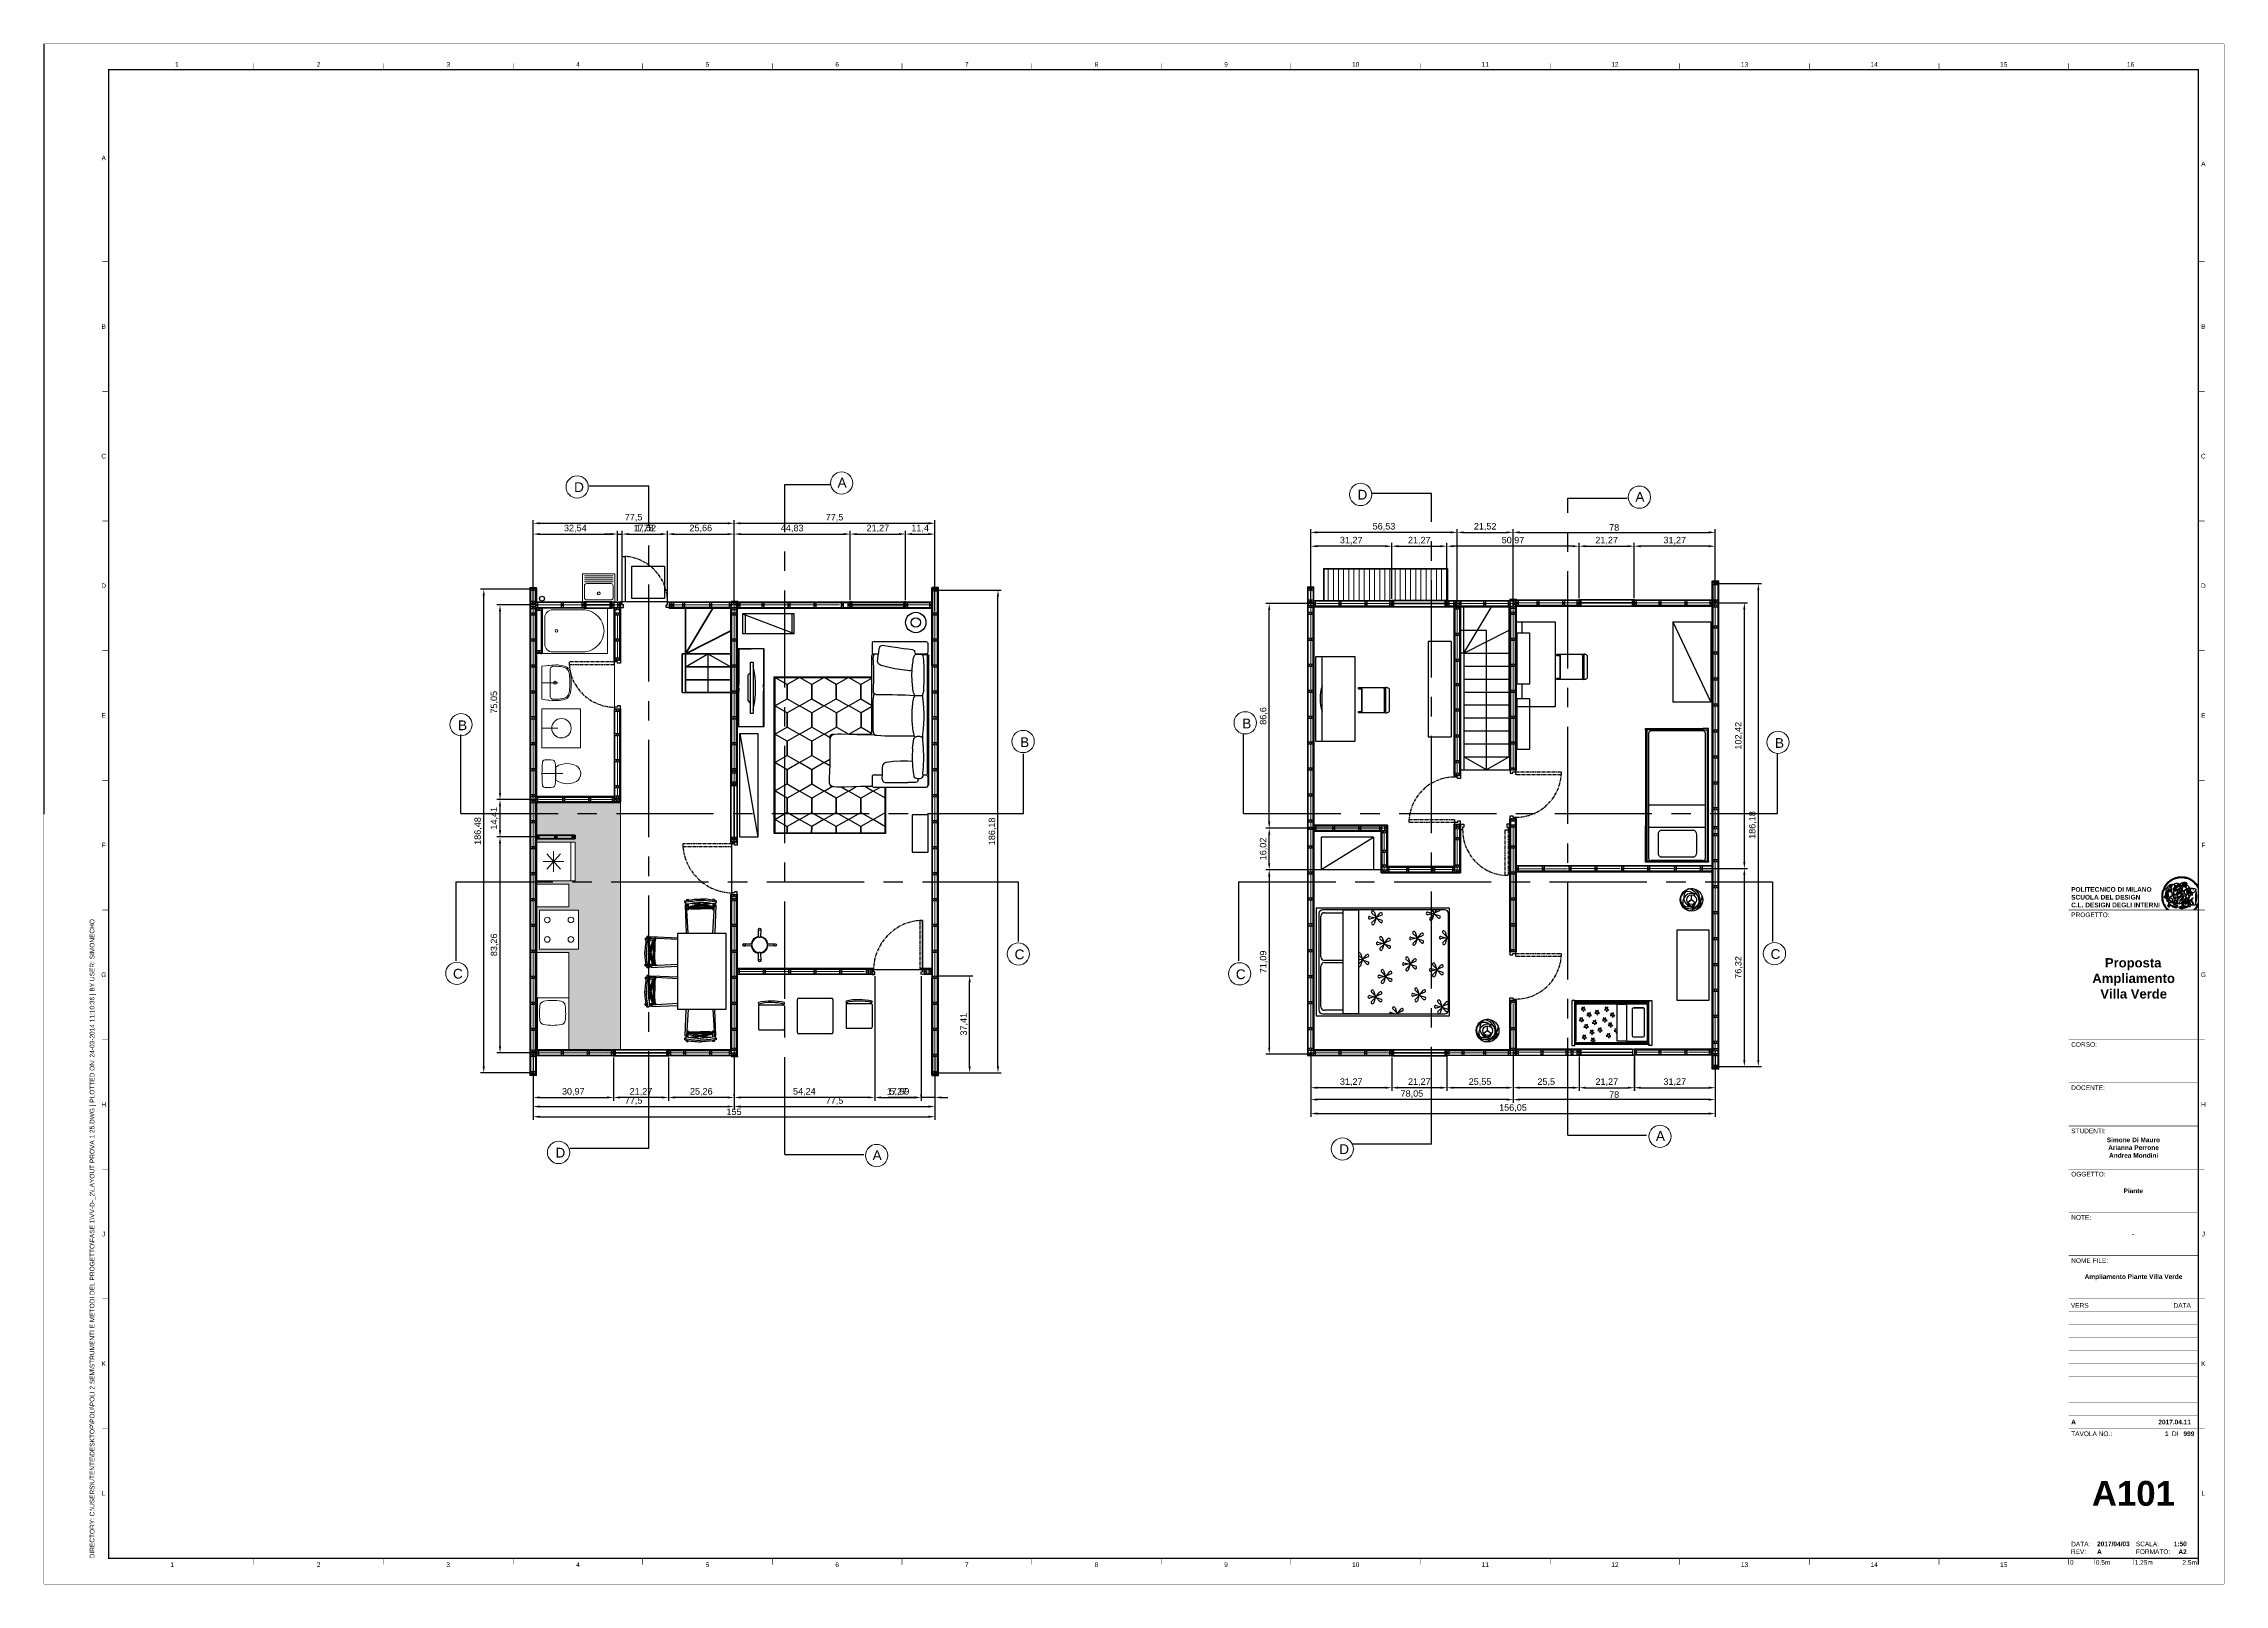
# Paper-space layout 'A000' of a CAD drawing. Header units: millimetres. Extents: x 0 to 841, y 0 to 594.
import ezdxf
from ezdxf.enums import TextEntityAlignment as Align

# ---------------------------------------------------------------- set-up
doc = ezdxf.new("R2010")
doc.units = ezdxf.units.MM
doc.header["$MEASUREMENT"] = 0
doc.set_wipeout_variables(frame=1)
doc.linetypes.add('CENTER', pattern=[2, 1.25, -0.25, 0.25, -0.25])
doc.layers.get('DEFPOINTS').update_dxf_attribs({"color": 210})
doc.layers.add('_AUX', color=210, linetype='Continuous', lineweight=18, plot=False)
for name, color, linetype, lineweight in [('A-ANNO-SYMB', 3, 'Continuous', 18), ('A-DETL-MBND', 3, 'Continuous', 18), ('A-DETL-MCUT', 4, 'Continuous', 25), ('A-DOOR-FULL', 4, 'Continuous', 25), ('A-ELEV-MBE1', 7, 'Continuous', 35), ('A-ELEV-MBE2', 4, 'Continuous', 25), ('A-FLOR-PATT', 8, 'Continuous', 18), ('A-FURN', 8, 'Continuous', 18), ('A-SECT-MCUT', 7, 'Continuous', 35), ('A-WALL-PATT', 8, 'Continuous', 18), ('A-WALL-STUD', 3, 'Continuous', 18)]:
    doc.layers.add(name, color=color, linetype=linetype, lineweight=lineweight)
for name, color, linetype in [('ARREDI_attrezzature', 175, 'Continuous'), ('Arredo', 7, 'Continuous'), ('G-ANNO-LOGO', 3, 'Continuous'), ('G-ANNO-TEXT', 3, 'Continuous'), ('G-ANNO-TTLB', 3, 'Continuous'), ('simona arzu', 6, 'Continuous'), ('simona arzu 1', 1, 'Continuous')]:
    doc.layers.add(name, color=color, linetype=linetype)
doc.layers.add('G-ANNO-NPLT', color=210, linetype='Continuous', plot=False)
doc.styles.add('ARIAL', font='arial.ttf')
doc.styles.add('ARIAL-BOLD', font='arialbd.ttf')
doc.styles.add('E-ARIAL', font='arial.ttf')
doc.styles.get("Standard").update_dxf_attribs({"font": 'arial.ttf'})
doc.linetypes.add('BATTING', pattern='A,0.0001,-0.1,[134,ltypeshp.shx,S=0.1,R=0,X=-0.1,Y=0],-0.2,[134,ltypeshp.shx,S=0.1,R=180,X=0.1,Y=0],-0.1', length=0.4001)
doc.dimstyles.new('ISO-25', dxfattribs={"dimtxt": 2.5, "dimasz": 2.5, "dimexe": 1.25, "dimexo": 0.625, "dimtad": 1, "dimtxsty": 'Standard', "dimcen": 2.5, "dimadec": 0, "dimazin": 0, "dimtfac": 1, "dimtmove": 0, "dimatfit": 3, "dimfxl": 1, "dimarcsym": 0})

# ---------------------------------------------------------------- blocks, each defined once
blk = doc.blocks.new('A1_GRID_LAYOUT')
at = {"layer": 'G-ANNO-NPLT', "const_width": 0.18}
for points in [[(841, 594), (0, 594)], [(0, 0), (0, 594)], [(841, 0), (841, 594)], [(841, 0), (0, 0)]]:
    blk.add_lwpolyline(points, dxfattribs=at)
at = {"layer": 'G-ANNO-TTLB', "const_width": 0.5, "flags": 128}
blk.add_lwpolyline([(25, 584), (25, 10), (831, 10), (831, 584)], close=True, dxfattribs=at)
at = {"layer": 'G-ANNO-TTLB', "const_width": 0.18, "flags": 128}
for points in [[(81, 586.5), (81, 584)], [(131, 586.5), (131, 584)], [(181, 586.5), (181, 584)], [(231, 586.5), (231, 584)], [(281, 586.5), (281, 584)], [(331, 586.5), (331, 584)], [(381, 586.5), (381, 584)], [(431, 586.5), (431, 584)], [(481, 586.5), (481, 584)], [(531, 586.5), (531, 584)], [(581, 586.5), (581, 584)], [(631, 586.5), (631, 584)], [(681, 586.5), (681, 584)], [(731, 586.5), (731, 584)], [(781, 586.5), (781, 584)], [(0, 578.5), (0, 576)], [(25, 510), (22.5, 510)], [(833.5, 510), (831, 510)], [(25, 460), (22.5, 460)], [(833.5, 460), (831, 460)], [(25, 410), (22.5, 410)], [(833.5, 410), (831, 410)], [(25, 360), (22.5, 360)], [(833.5, 360), (831, 360)], [(25, 310), (22.5, 310)], [(833.5, 310), (831, 310)], [(25, 260), (22.5, 260)], [(833.5, 260), (831, 260)], [(25, 210), (22.5, 210)], [(833.5, 210), (831, 210)], [(25, 160), (22.5, 160)], [(833.5, 160), (831, 160)], [(25, 110), (22.5, 110)], [(833.5, 110), (831, 110)], [(833.5, 110), (831, 110)], [(25, 60), (22.5, 60)], [(833.5, 60), (831, 60)], [(833.5, 60), (831, 60)], [(81, 10), (81, 7.5)], [(131, 10), (131, 7.5)], [(181, 10), (181, 7.5)], [(231, 10), (231, 7.5)], [(281, 10), (281, 7.5)], [(331, 10), (331, 7.5)], [(381, 10), (381, 7.5)], [(431, 10), (431, 7.5)], [(481, 10), (481, 7.5)], [(531, 10), (531, 7.5)], [(581, 10), (581, 7.5)], [(631, 10), (631, 7.5)], [(681, 10), (681, 7.5)], [(731, 10), (731, 7.5)], [(781, 10), (781, 7.5)]]:
    blk.add_lwpolyline(points, dxfattribs=at)
at = {"layer": 'G-ANNO-TTLB', "const_width": 0.18}
blk.add_lwpolyline([(716.5, 10), (776.5, 10)], dxfattribs=at)
at = {"layer": 'G-ANNO-TEXT', "style": 'ARIAL'}
for s, p in [('1', (51.35, 586.07)), ('2', (106, 586.07)), ('3', (156, 586.07)), ('4', (206, 586.07)), ('5', (256, 586.07)), ('6', (306, 586.07)), ('7', (356, 586.07)), ('8', (406, 586.07)), ('9', (456, 586.07)), ('10', (506, 586.07)), ('11', (556, 586.07)), ('12', (606, 586.07)), ('13', (656, 586.07)), ('14', (706, 586.07)), ('15', (756, 586.07)), ('16', (804.89, 586.07)), ('A', (23.09, 549.98)), ('A', (832.98, 547.71)), ('B', (23.09, 485)), ('B', (832.98, 485)), ('C', (23.09, 435)), ('C', (832.98, 435)), ('D', (23.09, 385)), ('D', (832.98, 385)), ('E', (23.09, 335)), ('E', (832.98, 335)), ('F', (23.09, 285)), ('F', (832.98, 285)), ('G', (23.09, 235)), ('G', (832.98, 235)), ('H', (23.09, 185)), ('H', (832.98, 185)), ('J', (23.09, 135)), ('J', (832.98, 135)), ('K', (23.09, 85)), ('K', (832.98, 85)), ('L', (23.09, 35)), ('L', (832.98, 35)), ('2', (106, 7.51)), ('3', (156, 7.51)), ('6', (306, 7.51)), ('8', (406, 7.51)), ('9', (456, 7.51)), ('10', (506, 7.51)), ('12', (606, 7.51)), ('13', (656, 7.51)), ('1', (49.49, 7.51)), ('4', (206, 7.51)), ('5', (256, 7.51)), ('7', (356, 7.51)), ('11', (556, 7.51)), ('14', (706, 7.51)), ('15', (756, 7.51))]:
    blk.add_text(s, height=1.8, dxfattribs=at).set_placement(p, align=Align.MIDDLE_CENTER)
at = {"layer": 'G-ANNO-TEXT', "insert": (17.7, 9.95), "char_height": 1.8, "attachment_point": 1, "rotation": 90, "style": 'ARIAL'}
blk.add_mtext_dynamic_manual_height_columns('DIRECTORY: C:\\\\USERS\\\\UTENTE\\\\DESKTOP\\\\POLI\\\\POLI 2 SEM\\\\STRUMENTI E METODI DEL PROGETTO\\\\FASE 1\\\\VV-D-_2\\\\LAYOUT PROVA 1 25.DWG | PLOTTED ON: 24-03-2014 11:10:36 | BY USER: SIMONECHO', width=412.209, gutter_width=9, heights=[0], dxfattribs=at)
blk = doc.blocks.new('logoPolimi')
for p, q in [((-2.37, 0.12), (-2.16, 0.11)), ((-2.37, 0.01), (-2.16, 0.01)), ((-2.36, 0.23), (-2.15, 0.21)), ((-2.35, 0.34), (-2.14, 0.31)), ((-2.33, 0.45), (-2.12, 0.41)), ((-2.3, 0.55), (-2.1, 0.51)), ((-2.28, 0.66), (-2.07, 0.6)), ((-2.24, 0.77), (-2.04, 0.7)), ((-2.2, 0.87), (-2.01, 0.79)), ((-2.16, 0.97), (-1.97, 0.89)), ((-2.11, 1.07), (-1.93, 0.98)), ((-2.06, 1.17), (-1.88, 1.07)), ((-2.01, 1.26), (-1.83, 1.15)), ((-1.94, 1.36), (-1.77, 1.24)), ((-1.88, 1.45), (-1.71, 1.32)), ((-1.84, 0.03), (-1.82, 0.35)), ((-1.81, 1.53), (-1.65, 1.4)), ((-1.74, 1.61), (-1.58, 1.47)), ((-1.73, 0.59), (-1.73, 0.59)), ((-1.73, 0.59), (-1.73, 0.59)), ((-1.66, 1.69), (-1.51, 1.54)), ((-1.65, 0.57), (-1.65, 0.57)), ((-1.59, 1.12), (-1.59, 1.12)), ((-1.58, 1.77), (-1.44, 1.61)), ((-1.51, 0.55), (-1.51, 0.55)), ((-1.51, 0.55), (-1.51, 0.55)), ((-1.49, 1.84), (-1.36, 1.68)), ((-1.41, 1.91), (-1.28, 1.74)), ((-1.32, 1.97), (-1.2, 1.8)), ((-1.31, 0.79), (-1.21, 0.75)), ((-1.21, 0.75), (-1.31, 0.79)), ((-1.21, 0.75), (-1.31, 0.79)), ((-1.22, 2.03), (-1.11, 1.85)), ((-1.21, 0.75), (-1.21, 0.75)), ((-1.21, 0.75), (-1.21, 0.75)), ((-1.19, 0.76), (-1.19, 0.76)), ((-1.19, 0.76), (-1.19, 0.76)), ((-1.17, 0.99), (-1.18, 0.99)), ((-1.18, 0.99), (-1.17, 0.99)), ((-1.16, 0.57), (-1.16, 0.57)), ((-1.16, 0.57), (-1.16, 0.57)), ((-1.13, 2.09), (-1.03, 1.9)), ((-1.1, 0.01), (-0.99, 0.06)), ((-0.99, 0.06), (-1.1, 0.01)), ((-0.99, 0.06), (-1.1, 0.01)), ((-1.03, 2.14), (-0.94, 1.95)), ((-0.99, 0.06), (-0.99, 0.06)), ((-0.99, 0.06), (-0.99, 0.06)), ((-0.97, 0.79), (-0.98, 0.79)), ((-0.89, 0.84), (-0.97, 0.79)), ((-0.97, 0.79), (-0.89, 0.84)), ((-0.96, 1.41), (-0.96, 1.41)), ((-0.96, 1.41), (-0.96, 1.41)), ((-0.93, 2.18), (-0.84, 1.99)), ((-0.89, 0.84), (-0.82, 0.87)), ((-0.82, 0.87), (-0.89, 0.84)), ((-0.89, 0.84), (-0.82, 0.87)), ((-0.88, 0.83), (-0.89, 0.84)), ((-0.85, 1.39), (-0.85, 1.39)), ((-0.85, 1.39), (-0.85, 1.39)), ((-0.84, 0.14), (-0.84, 0.14)), ((-0.83, 2.22), (-0.75, 2.03)), ((-0.77, 1.08), (-0.78, 1.08)), ((-0.78, 1.08), (-0.77, 1.08)), ((-0.61, 1.12), (-0.77, 1.08)), ((-0.77, 1.08), (-0.61, 1.12)), ((-0.77, 1.08), (-0.61, 1.12)), ((-0.75, 1.3), (-0.76, 1.29)), ((-0.76, 1.29), (-0.75, 1.3)), ((-0.72, 2.26), (-0.66, 2.06)), ((-0.65, 0.99), (-0.7, 0.96)), ((-0.69, 0.18), (-0.68, 0.18)), ((-0.66, 0.93), (-0.66, 0.93)), ((-0.66, 0.93), (-0.64, 0.93)), ((-0.66, 0.93), (-0.66, 0.93)), ((-0.66, 0.93), (-0.66, 0.93)), ((-0.63, 1.01), (-0.63, 1.01)), ((-0.63, 1.01), (-0.62, 1.01)), ((-0.63, 0.66), (-0.63, 0.66)), ((-0.61, 2.29), (-0.56, 2.09)), ((-0.6, 1.12), (-0.61, 1.12)), ((-0.61, 1.12), (-0.6, 1.12)), ((-0.61, 1.12), (-0.6, 1.12)), ((-0.61, 0.86), (-0.57, 0.85)), ((-0.57, 0.85), (-0.61, 0.86)), ((-0.61, 0.86), (-0.57, 0.85)), ((-0.53, 1.08), (-0.6, 1.12)), ((-0.6, 1.12), (-0.6, 1.11)), ((-0.6, 1.12), (-0.53, 1.08)), ((-0.57, 0.8), (-0.59, 0.8)), ((-0.57, 0.85), (-0.53, 0.84)), ((-0.57, 0.85), (-0.57, 0.85)), ((-0.57, 0.85), (-0.57, 0.85)), ((-0.57, 0.85), (-0.53, 0.84)), ((-0.56, 0.29), (-0.49, 0.48)), ((-0.56, 0.14), (-0.56, 0.29)), ((-0.5, 0.11), (-0.56, 0.14)), ((-0.53, 0.84), (-0.51, 0.84)), ((-0.53, 0.84), (-0.51, 0.84)), ((-0.53, 0.84), (-0.53, 0.84)), ((-0.51, 2.32), (-0.46, 2.11)), ((-0.51, 0.11), (-0.51, 0.11)), ((-0.51, 0.11), (-0.51, 0.11)), ((-0.34, 0.33), (-0.5, 0.11)), ((-0.49, 0.48), (-0.41, 0.55)), ((-0.42, 0.8), (-0.47, 0.79)), ((-0.42, 0.8), (-0.47, 0.79)), ((-0.47, 0.79), (-0.45, 0.76)), ((-0.47, 0.79), (-0.45, 0.76)), ((-0.45, 1.14), (-0.42, 1.11)), ((-0.42, 1.26), (-0.36, 1.22)), ((-0.41, 0.55), (-0.34, 0.49)), ((-0.4, 2.34), (-0.36, 2.13)), ((-0.4, 1.37), (-0.38, 1.38)), ((-0.39, 1.37), (-0.4, 1.37)), ((-0.35, 1.33), (-0.4, 1.37)), ((-0.39, 1.24), (-0.4, 1.23)), ((-0.38, 1.14), (-0.38, 1.14)), ((-0.34, 0.49), (-0.09, 0.48)), ((-0.16, 0.32), (-0.34, 0.33)), ((-0.14, 0.32), (-0.31, 0.34)), ((-0.29, 2.35), (-0.26, 2.14)), ((-0.28, 1.3), (-0.29, 1.3)), ((-0.28, 1.3), (-0.28, 1.3)), ((-0.18, 2.36), (-0.16, 2.15)), ((-0.16, 1.24), (-0.16, 1.25)), ((-0.16, 1.25), (-0.16, 1.25)), ((-0.16, 0.49), (-0.14, 0.64)), ((-0.06, 0.27), (-0.16, 0.32)), ((-0.1, 0.88), (-0.09, 0.87)), ((-0.08, 1.37), (-0.08, 1.38)), ((-0.08, 1.23), (-0.05, 1.21)), ((-0.05, 1.21), (-0.08, 1.23)), ((-0.08, 1.23), (-0.05, 1.21)), ((-0.07, 2.37), (-0.06, 2.16)), ((-0.03, 0.26), (-0.06, 0.27)), ((-0.05, 1.21), (-0.04, 1.21)), ((-0.04, 1.21), (-0.05, 1.21)), ((-0.04, 1.21), (-0.04, 1.21)), ((-0.04, 1.21), (-0.04, 1.21)), ((-0.04, 0.48), (-0.03, 0.26)), ((0.03, 1.15), (0.03, 1.15)), ((0.03, 0.66), (0.03, 0.67)), ((0.04, 2.37), (0.04, 2.16)), ((0.07, 0.58), (0.07, 0.57)), ((0.1, 1.18), (0.1, 1.18)), ((0.1, 0.84), (0.1, 0.84)), ((0.13, 1.32), (0.17, 1.19)), ((0.15, 2.36), (0.14, 2.16)), ((0.14, 0.71), (0.34, 0.65)), ((0.31, 0.56), (0.17, 0.63)), ((0.26, 2.36), (0.24, 2.15)), ((0.27, 1.61), (0.27, 1.61)), ((0.27, 1.61), (0.27, 1.61)), ((0.27, 1.61), (0.27, 1.61)), ((0.29, 1.29), (0.29, 1.29)), ((0.29, 1.29), (0.29, 1.29)), ((0.29, 1.29), (0.29, 1.29)), ((0.29, 1.29), (0.29, 1.29)), ((0.33, 0.49), (0.34, 0.49)), ((0.33, 0.03), (0.35, 0.03)), ((0.33, 0.03), (0.35, 0.03)), ((0.37, 2.34), (0.34, 2.13)), ((0.34, 0.65), (0.34, 0.64)), ((0.35, 0.03), (0.57, 0.06)), ((0.35, 0.03), (0.57, 0.06)), ((0.35, 0.03), (0.35, 0.03)), ((0.35, 0.03), (0.35, 0.03)), ((0.38, 1.36), (0.37, 1.35)), ((0.38, 0.34), (0.37, 0.34)), ((0.38, 0.34), (0.38, 0.34)), ((0.43, 0.67), (0.39, 0.64)), ((0.48, 2.32), (0.44, 2.12)), ((0.49, 1.05), (0.51, 1.13)), ((0.51, 1.13), (0.49, 1.05)), ((0.49, 1.05), (0.51, 1.13)), ((0.51, 1.31), (0.5, 1.29)), ((0.51, 1.13), (0.52, 1.23)), ((0.52, 1.23), (0.51, 1.23)), ((0.51, 1.23), (0.52, 1.23)), ((0.52, 1.23), (0.51, 1.13)), ((0.51, 1.13), (0.52, 1.23)), ((0.52, 1.24), (0.6, 1.37)), ((0.52, 1.23), (0.6, 1.36)), ((0.6, 1.36), (0.52, 1.23)), ((0.52, 1.23), (0.52, 1.23)), ((0.52, 1.23), (0.52, 1.24)), ((0.52, 1.23), (0.52, 1.23)), ((0.55, 1.07), (0.53, 1.06)), ((0.53, 1.04), (0.53, 1.06)), ((0.53, 1.05), (0.53, 1.04)), ((0.59, 2.3), (0.54, 2.09)), ((0.54, 0.3), (0.63, 0.32)), ((0.54, -0.08), (0.61, 0.06)), ((0.61, 0.06), (0.54, -0.08)), ((0.54, -0.08), (0.61, 0.06)), ((0.56, 0.19), (0.59, 0.21)), ((0.57, 1.07), (0.57, 1.07)), ((0.57, 1.07), (0.57, 1.07)), ((0.57, 1.07), (0.57, 1.07)), ((0.57, 1.07), (0.57, 1.07)), ((0.57, 1.07), (0.57, 1.07)), ((0.57, 1.07), (0.57, 1.07)), ((0.57, 1.07), (0.57, 1.07)), ((0.58, 0.3), (0.59, 0.29)), ((0.59, 0.78), (0.59, 0.79)), ((0.59, 0.79), (0.59, 0.79)), ((0.59, 0.79), (0.59, 0.79)), ((0.59, 0.79), (0.59, 0.78)), ((0.61, 0.06), (0.6, 0.07)), ((0.6, 0.07), (0.61, 0.06)), ((0.61, 0.06), (0.61, 0.07)), ((0.62, 0.21), (0.65, 0.22)), ((0.69, 2.27), (0.63, 2.07)), ((0.64, 1.37), (0.65, 1.37)), ((0.69, 0.86), (0.68, 0.86)), ((0.68, 0.86), (0.69, 0.86)), ((0.68, 0.76), (0.68, 0.76)), ((0.8, 2.23), (0.73, 2.03)), ((0.76, 0.26), (0.76, 0.26)), ((0.9, 2.19), (0.82, 2)), ((0.82, 0.35), (0.84, 0.36)), ((0.82, 0.35), (0.82, 0.35)), ((0.84, 0.36), (0.84, 0.37)), ((0.85, 0.34), (1.05, 0.35)), ((1, 2.15), (0.91, 1.96)), ((0.93, 1.05), (0.93, 1.05)), ((0.93, 1.05), (0.93, 1.05)), ((0.93, 1.05), (0.93, 1.04)), ((0.93, 1.05), (0.93, 1.05)), ((0.97, 0.66), (0.96, 0.66)), ((1.01, 0.97), (0.98, 0.96)), ((1.1, 2.1), (1, 1.91)), ((1.2, 2.04), (1.09, 1.86)), ((1.17, 0.96), (1.17, 0.95)), ((1.17, 0.95), (1.17, 0.95)), ((1.29, 1.99), (1.18, 1.81)), ((1.38, 1.92), (1.26, 1.75)), ((1.34, 0.37), (1.26, 0.04)), ((1.27, 0.37), (1.27, 0.38)), ((1.28, 0.95), (1.28, 0.95)), ((1.47, 1.86), (1.34, 1.69)), ((1.37, 0.73), (1.46, 0.81)), ((1.41, 0.4), (1.41, 0.41)), ((1.56, 1.79), (1.42, 1.63)), ((1.64, 1.71), (1.49, 1.56)), ((1.49, 0.9), (1.57, 0.92)), ((1.72, 1.63), (1.56, 1.49)), ((1.67, 0.6), (1.57, 0.53)), ((1.79, 1.55), (1.63, 1.41)), ((1.86, 1.47), (1.7, 1.34)), ((1.93, 1.38), (1.76, 1.26)), ((1.99, 1.29), (1.81, 1.17)), ((2.05, 1.19), (1.87, 1.09)), ((2.1, 1.1), (1.92, 1)), ((2.15, 1), (1.96, 0.91)), ((2.19, 0.9), (2, 0.82)), ((2.23, 0.79), (2.04, 0.72)), ((2.27, 0.69), (2.07, 0.63)), ((2.3, 0.58), (2.09, 0.53)), ((2.32, 0.47), (2.12, 0.43)), ((2.34, 0.37), (2.13, 0.33)), ((2.36, 0.26), (2.15, 0.23)), ((2.37, 0.15), (2.16, 0.13)), ((2.37, 0.04), (2.16, 0.03)), ((-2.37, -0.1), (-2.16, -0.09)), ((-2.36, -0.21), (-2.15, -0.19)), ((-2.35, -0.32), (-2.14, -0.29)), ((-2.33, -0.43), (-2.12, -0.39)), ((-2.31, -0.54), (-2.1, -0.49)), ((-2.28, -0.65), (-2.08, -0.59)), ((-2.25, -0.75), (-2.05, -0.69)), ((-2.21, -0.86), (-2.02, -0.78)), ((-2.17, -0.96), (-1.98, -0.87)), ((-2.12, -1.06), (-1.93, -0.96)), ((-2.07, -1.16), (-1.89, -1.05)), ((-2.04, -0.15), (-1.97, -0.2)), ((-2.01, -1.25), (-1.84, -1.14)), ((-1.95, -1.34), (-1.78, -1.22)), ((-1.89, -1.43), (-1.72, -1.31)), ((-1.82, -1.52), (-1.66, -1.38)), ((-1.75, -1.6), (-1.59, -1.46)), ((-1.67, -1.68), (-1.52, -1.53)), ((-1.58, -0.12), (-1.6, -0.18)), ((-1.6, -0.18), (-1.58, -0.28)), ((-1.57, -0.54), (-1.59, -0.54)), ((-1.59, -0.54), (-1.59, -0.54)), ((-1.59, -1.76), (-1.45, -1.6)), ((-1.56, -0.32), (-1.56, -0.31)), ((-1.56, -0.31), (-1.56, -0.31)), ((-1.53, -0.65), (-1.53, -0.65)), ((-1.53, -0.65), (-1.53, -0.65)), ((-1.51, -1.83), (-1.37, -1.67)), ((-1.48, -0.86), (-1.48, -0.85)), ((-1.42, -0.37), (-1.42, -0.37)), ((-1.42, -1.9), (-1.29, -1.73)), ((-1.38, -0.46), (-1.38, -0.46)), ((-1.33, -1.96), (-1.21, -1.79)), ((-1.31, -0.24), (-1.31, -0.23)), ((-1.31, -0.23), (-1.31, -0.24)), ((-1.24, -2.02), (-1.13, -1.84)), ((-1.23, -0.19), (-1.23, -0.19)), ((-1.23, -0.19), (-1.23, -0.19)), ((-1.23, -0.19), (-1.23, -0.19)), ((-1.23, -0.19), (-1.23, -0.19)), ((-1.14, -2.08), (-1.04, -1.89)), ((-1.04, -2.13), (-0.95, -1.94)), ((-1.01, -0.39), (-1.02, -0.39)), ((-1.02, -0.39), (-1.01, -0.39)), ((-1.02, -0.7), (-1.02, -0.7)), ((-1.02, -0.7), (-1.02, -0.7)), ((-1.02, -0.7), (-1.02, -0.7)), ((-0.94, -2.18), (-0.86, -1.98)), ((-0.84, -2.22), (-0.77, -2.02)), ((-0.79, -0.51), (-0.83, -0.58)), ((-0.83, -0.58), (-0.79, -0.51)), ((-0.83, -0.58), (-0.79, -0.51)), ((-0.78, -1.05), (-0.83, -0.94)), ((-0.83, -0.94), (-0.78, -1.05)), ((-0.83, -0.94), (-0.83, -0.94)), ((-0.83, -0.94), (-0.78, -1.05)), ((-0.82, -1.23), (-0.82, -1.23)), ((-0.82, -1.23), (-0.77, -1.23)), ((-0.77, -1.23), (-0.82, -1.23)), ((-0.82, -1.23), (-0.82, -1.23)), ((-0.77, -1.23), (-0.82, -1.23)), ((-0.75, -0.96), (-0.8, -0.89)), ((-0.8, -0.89), (-0.79, -0.92)), ((-0.79, -0.92), (-0.8, -0.89)), ((-0.8, -0.89), (-0.75, -0.96)), ((-0.79, -0.92), (-0.8, -0.89)), ((-0.8, -0.89), (-0.8, -0.89)), ((-0.8, -0.89), (-0.75, -0.96)), ((-0.79, -0.92), (-0.78, -0.95)), ((-0.78, -0.95), (-0.79, -0.92)), ((-0.78, -0.95), (-0.79, -0.92)), ((-0.77, -0.49), (-0.78, -0.48)), ((-0.78, -0.48), (-0.77, -0.49)), ((-0.78, -0.95), (-0.76, -1)), ((-0.76, -1), (-0.78, -0.95)), ((-0.76, -1), (-0.78, -0.95)), ((-0.71, -0.89), (-0.75, -0.87)), ((-0.75, -0.87), (-0.71, -0.89)), ((-0.75, -0.87), (-0.71, -0.89)), ((-0.72, -1.01), (-0.75, -0.96)), ((-0.75, -0.96), (-0.72, -1.01)), ((-0.75, -0.96), (-0.72, -1.01)), ((-0.74, -2.25), (-0.67, -2.05)), ((-0.64, -0.93), (-0.71, -0.89)), ((-0.71, -0.89), (-0.64, -0.93)), ((-0.71, -0.89), (-0.64, -0.93)), ((-0.66, -0.53), (-0.66, -0.53)), ((-0.66, -0.53), (-0.66, -0.53)), ((-0.66, -0.53), (-0.66, -0.53)), ((-0.63, -2.29), (-0.57, -2.08)), ((-0.52, -2.31), (-0.48, -2.11)), ((-0.39, -0.81), (-0.51, -0.69)), ((-0.51, -1.04), (-0.5, -1.04)), ((-0.48, -0.42), (-0.48, -0.42)), ((-0.48, -0.42), (-0.48, -0.42)), ((-0.48, -0.42), (-0.48, -0.42)), ((-0.42, -2.33), (-0.38, -2.13)), ((-0.41, -0.51), (-0.41, -0.51)), ((-0.38, -0.05), (-0.39, -0.12)), ((-0.39, -0.12), (-0.37, -0.1)), ((-0.35, -0.14), (-0.37, -0.08)), ((-0.37, -0.09), (-0.37, -0.09)), ((-0.33, -0.12), (-0.35, -0.14)), ((-0.32, -0.14), (-0.35, -0.14)), ((-0.35, -0.18), (-0.34, -0.22)), ((-0.34, -0.08), (-0.29, -0.16)), ((-0.34, -0.22), (-0.34, -0.22)), ((-0.27, -0.17), (-0.32, -0.14)), ((-0.31, -2.35), (-0.28, -2.14)), ((-0.25, -0.91), (-0.26, -0.9)), ((-0.26, -1.29), (0.1, -1.2)), ((0.1, -1.2), (-0.26, -1.29)), ((0.08, -1.4), (-0.26, -1.29)), ((-0.26, -1.29), (0.08, -1.4)), ((-0.26, -1.38), (-0.26, -1.29)), ((-0.26, -1.29), (-0.26, -1.29)), ((-0.26, -1.29), (-0.26, -1.38)), ((-0.26, -1.29), (0.08, -1.4)), ((-0.26, -1.29), (-0.26, -1.29)), ((0.08, -1.49), (-0.26, -1.38)), ((-0.26, -1.38), (0.09, -1.49)), ((-0.2, -2.36), (-0.18, -2.15)), ((-0.14, -0.15), (-0.16, -0.13)), ((-0.11, -0.04), (-0.12, -0.05)), ((-0.09, -2.37), (-0.08, -2.16)), ((-0.04, -0.41), (-0.01, -0.44)), ((-0.01, -0.44), (-0.04, -0.41)), ((-0.04, -0.41), (-0.01, -0.44)), ((0.03, -2.37), (0.02, -2.16)), ((0.07, -0.84), (0.07, -0.84)), ((0.07, -0.84), (0.07, -0.84)), ((0.1, -1.2), (0.08, -1.32)), ((0.08, -1.32), (0.13, -1.2)), ((0.08, -1.4), (0.72, -1.22)), ((0.72, -1.22), (0.08, -1.4)), ((0.08, -1.4), (0.72, -1.22)), ((0.72, -1.31), (0.08, -1.49)), ((0.08, -1.44), (0.08, -1.4)), ((0.08, -1.4), (0.08, -1.44)), ((0.08, -1.4), (0.08, -1.49)), ((0.08, -1.49), (0.08, -1.44)), ((0.08, -1.44), (0.08, -1.44)), ((0.08, -1.44), (0.08, -1.45)), ((0.08, -1.45), (0.08, -1.46)), ((0.08, -1.46), (0.08, -1.49)), ((0.1, -1.01), (0.09, -0.86)), ((0.1, -1.01), (0.09, -0.86)), ((0.09, -1.49), (0.72, -1.31)), ((0.1, -1.2), (0.12, -1.04)), ((0.12, -1.04), (0.1, -1.2)), ((0.13, -1.2), (0.1, -1.2)), ((0.1, -1.2), (0.13, -1.2)), ((0.13, -1.2), (0.1, -1.2)), ((0.1, -1.2), (0.1, -1.2)), ((0.11, -0.44), (0.11, -0.44)), ((0.11, -0.44), (0.11, -0.44)), ((0.12, -0.21), (0.12, -0.21)), ((0.12, -0.21), (0.12, -0.21)), ((0.12, -0.21), (0.12, -0.21)), ((0.12, -0.21), (0.12, -0.21)), ((0.12, -0.21), (0.12, -0.21)), ((0.12, -0.21), (0.12, -0.21)), ((0.12, -0.21), (0.12, -0.21)), ((0.12, -0.21), (0.12, -0.21)), ((0.12, -0.21), (0.12, -0.21)), ((0.12, -0.21), (0.12, -0.21)), ((0.12, -0.21), (0.12, -0.21)), ((0.12, -0.21), (0.12, -0.21)), ((0.12, -0.21), (0.12, -0.21)), ((0.12, -0.56), (0.14, -0.53)), ((0.14, -0.53), (0.12, -0.56)), ((0.12, -0.56), (0.14, -0.53)), ((0.12, -1.04), (0.12, -1.04)), ((0.12, -1.04), (0.12, -1.04)), ((0.12, -1.04), (0.12, -1.04)), ((0.14, -2.37), (0.12, -2.16)), ((0.21, -0.99), (0.13, -1.2)), ((0.13, -1.2), (0.21, -0.99)), ((0.36, -1.14), (0.13, -1.2)), ((0.13, -1.2), (0.26, -1.17)), ((0.14, -0.53), (0.16, -0.49)), ((0.16, -0.49), (0.14, -0.53)), ((0.14, -0.53), (0.16, -0.49)), ((0.16, -0.49), (0.16, -0.49)), ((0.16, -0.49), (0.16, -0.49)), ((0.28, -1.19), (0.21, -0.99)), ((0.21, -0.99), (0.31, -1.27)), ((0.25, -2.36), (0.22, -2.15)), ((0.24, -0.17), (0.24, -0.16)), ((0.24, -0.16), (0.24, -0.17)), ((0.25, -0.84), (0.25, -0.88)), ((0.25, -0.88), (0.25, -0.84)), ((0.25, -0.88), (0.25, -0.84)), ((0.25, -0.88), (0.29, -1.17)), ((0.26, -0.88), (0.25, -0.88)), ((0.31, -1.27), (0.25, -0.88)), ((0.26, -1.17), (0.28, -1.16)), ((0.28, -1.16), (0.36, -1.14)), ((0.29, -1.17), (0.28, -1.19)), ((0.35, -2.34), (0.32, -2.14)), ((0.36, -1.14), (0.72, -1.22)), ((0.72, -1.22), (0.36, -1.14)), ((0.46, -2.32), (0.42, -2.12)), ((0.49, -0.31), (0.49, -0.31)), ((0.49, -0.31), (0.49, -0.31)), ((0.5, -0.27), (0.5, -0.27)), ((0.51, -0.27), (0.51, -0.27)), ((0.57, -2.3), (0.52, -2.1)), ((0.68, -2.27), (0.62, -2.07)), ((0.78, -2.24), (0.71, -2.04)), ((0.72, -0.81), (0.75, -0.89)), ((0.72, -1.22), (0.72, -1.31)), ((0.72, -1.31), (0.72, -1.22)), ((0.74, -0.23), (0.74, -0.23)), ((0.74, -0.23), (0.75, -0.24)), ((0.75, -0.23), (0.75, -0.23)), ((0.89, -2.2), (0.81, -2)), ((0.86, -0.25), (0.82, -0.34)), ((0.87, -0.22), (0.86, -0.23)), ((0.87, -0.22), (0.86, -0.25)), ((0.99, -2.15), (0.9, -1.96)), ((0.96, -0.58), (0.96, -0.57)), ((1.09, -2.11), (0.99, -1.92)), ((1.05, -1.05), (1.04, -1.05)), ((1.19, -2.05), (1.08, -1.87)), ((1.28, -2), (1.17, -1.82)), ((1.37, -1.93), (1.25, -1.76)), ((1.31, -0.27), (1.3, -0.26)), ((1.3, -0.26), (1.3, -0.26)), ((1.3, -0.26), (1.3, -0.26)), ((1.3, -0.26), (1.31, -0.27)), ((1.3, -0.26), (1.3, -0.26)), ((1.46, -1.87), (1.33, -1.7)), ((1.54, -1.8), (1.41, -1.64)), ((1.63, -1.72), (1.48, -1.57)), ((1.71, -1.65), (1.55, -1.5)), ((1.78, -1.57), (1.62, -1.43)), ((1.85, -1.48), (1.69, -1.35)), ((1.92, -1.39), (1.75, -1.27)), ((1.98, -1.3), (1.81, -1.19)), ((2.04, -1.21), (1.86, -1.1)), ((2.09, -1.11), (1.91, -1.01)), ((2.14, -1.01), (1.95, -0.92)), ((2.19, -0.91), (1.99, -0.83)), ((2.23, -0.81), (2.03, -0.74)), ((2.26, -0.7), (2.06, -0.64)), ((2.29, -0.6), (2.09, -0.55)), ((2.32, -0.49), (2.11, -0.45)), ((2.34, -0.38), (2.13, -0.35)), ((2.35, -0.27), (2.15, -0.25)), ((2.37, -0.08), (2.16, -0.07)), ((2.36, -0.16), (2.16, -0.15))]:
    blk.add_line(p, q)
for points in [[(-1.9, 0.12), (-1.94, 0.02), (-2.05, -0.09), (-2.05, -0.09)], [(-1.86, 0.38), (-1.86, 0.38), (-1.87, 0.19), (-1.9, 0.12)], [(-1.76, 0.6), (-1.76, 0.6), (-1.84, 0.57), (-1.86, 0.38)], [(-1.86, -0.04), (-1.84, 0.02), (-1.84, 0.03), (-1.84, 0.03)], [(-1.82, 0.78), (-1.83, 0.8), (-1.85, 0.86), (-1.83, 0.88)], [(-1.82, 0.78), (-1.83, 0.8), (-1.85, 0.86), (-1.83, 0.88)], [(-1.83, 0.88), (-1.81, 0.9), (-1.76, 0.96), (-1.76, 0.96)], [(-1.83, 0.88), (-1.81, 0.9), (-1.76, 0.96), (-1.76, 0.96)], [(-1.76, 0.6), (-1.83, 0.7), (-1.78, 0.74), (-1.78, 0.74)], [(-1.78, 0.74), (-1.79, 0.74), (-1.83, 0.7), (-1.76, 0.6)], [(-1.78, 0.74), (-1.8, 0.76), (-1.81, 0.78), (-1.82, 0.78)], [(-1.78, 0.74), (-1.8, 0.76), (-1.81, 0.78), (-1.82, 0.78)], [(-1.82, 0.35), (-1.81, 0.5), (-1.73, 0.59), (-1.73, 0.59)], [(-1.82, -0.19), (-1.73, -0.07), (-1.75, 0.14), (-1.75, 0.3)], [(-1.75, 0.33), (-1.75, 0.17), (-1.73, -0.05), (-1.8, -0.17)], [(-1.78, 0.74), (-1.75, 0.72), (-1.72, 0.69), (-1.68, 0.7)], [(-1.68, 0.7), (-1.72, 0.69), (-1.75, 0.72), (-1.78, 0.74)], [(-1.68, 0.7), (-1.72, 0.69), (-1.75, 0.72), (-1.78, 0.74)], [(-1.78, 0.74), (-1.78, 0.74), (-1.78, 0.74), (-1.78, 0.74)], [(-1.76, 0.96), (-1.68, 1.1), (-1.59, 1.12), (-1.59, 1.12)], [(-1.76, 0.96), (-1.68, 1.1), (-1.6, 1.12), (-1.6, 1.12)], [(-1.73, 0.59), (-1.74, 0.59), (-1.75, 0.6), (-1.76, 0.6)], [(-1.73, 0.59), (-1.74, 0.59), (-1.75, 0.6), (-1.76, 0.6)], [(-1.75, 0.3), (-1.76, 0.47), (-1.65, 0.57), (-1.65, 0.57)], [(-1.65, 0.57), (-1.65, 0.57), (-1.76, 0.5), (-1.75, 0.33)], [(-1.65, 0.57), (-1.68, 0.58), (-1.7, 0.58), (-1.73, 0.59)], [(-1.65, 0.57), (-1.68, 0.58), (-1.7, 0.58), (-1.73, 0.59)], [(-1.5, 0.71), (-1.53, 0.74), (-1.61, 0.71), (-1.68, 0.7)], [(-1.68, 0.7), (-1.61, 0.71), (-1.53, 0.73), (-1.5, 0.71)], [(-1.5, 0.71), (-1.53, 0.73), (-1.61, 0.71), (-1.68, 0.7)], [(-1.51, 0.55), (-1.56, 0.56), (-1.61, 0.56), (-1.65, 0.57)], [(-1.65, 0.57), (-1.61, 0.56), (-1.56, 0.56), (-1.51, 0.55)], [(-1.51, 0.55), (-1.56, 0.56), (-1.61, 0.56), (-1.65, 0.57)], [(-1.59, 1.12), (-1.6, 1.06), (-1.61, 0.99), (-1.61, 0.97)], [(-1.61, 0.97), (-1.61, 0.99), (-1.6, 1.06), (-1.59, 1.12)], [(-1.61, 0.97), (-1.61, 0.99), (-1.6, 1.06), (-1.59, 1.12)], [(-1.61, 0.97), (-1.61, 0.95), (-1.56, 0.88), (-1.54, 0.87)], [(-1.54, 0.87), (-1.56, 0.88), (-1.61, 0.95), (-1.61, 0.97)], [(-1.54, 0.87), (-1.56, 0.88), (-1.61, 0.96), (-1.61, 0.97)], [(-1.59, 1.12), (-1.59, 1.13), (-1.59, 1.15), (-1.58, 1.16)], [(-1.59, 1.12), (-1.59, 1.13), (-1.59, 1.15), (-1.58, 1.16)], [(-1.58, 1.16), (-1.57, 1.21), (-1.52, 1.23), (-1.49, 1.25)], [(-1.58, 1.16), (-1.57, 1.21), (-1.52, 1.23), (-1.49, 1.25)], [(-1.58, 0.36), (-1.58, 0.48), (-1.51, 0.55), (-1.51, 0.55)], [(-1.51, 0.55), (-1.51, 0.55), (-1.58, 0.48), (-1.58, 0.36)], [(-1.51, 0.55), (-1.51, 0.55), (-1.58, 0.48), (-1.58, 0.36)], [(-1.55, 0.04), (-1.55, 0.08), (-1.58, 0.25), (-1.58, 0.36)], [(-1.58, 0.36), (-1.58, 0.25), (-1.55, 0.08), (-1.55, 0.04)], [(-1.58, 0.36), (-1.58, 0.25), (-1.55, 0.08), (-1.55, 0.04)], [(-1.58, -0.12), (-1.57, -0.06), (-1.55, 0.02), (-1.55, 0.04)], [(-1.55, 0.04), (-1.55, 0.02), (-1.57, -0.06), (-1.58, -0.12)], [(-1.55, 0.04), (-1.55, 0.02), (-1.56, -0.04), (-1.57, -0.1)], [(-1.54, 0.87), (-1.52, 0.85), (-1.47, 0.83), (-1.44, 0.83)], [(-1.44, 0.83), (-1.47, 0.83), (-1.52, 0.85), (-1.54, 0.87)], [(-1.45, 0.83), (-1.47, 0.83), (-1.52, 0.85), (-1.54, 0.87)], [(-1.51, 0.55), (-1.33, 0.54), (-1.16, 0.57), (-1.16, 0.57)], [(-1.16, 0.57), (-1.16, 0.57), (-1.33, 0.54), (-1.51, 0.55)], [(-1.16, 0.57), (-1.16, 0.57), (-1.33, 0.54), (-1.51, 0.55)], [(-1.5, 0.71), (-1.46, 0.68), (-1.4, 0.62), (-1.33, 0.66)], [(-1.33, 0.66), (-1.4, 0.62), (-1.46, 0.68), (-1.5, 0.71)], [(-1.33, 0.66), (-1.4, 0.62), (-1.46, 0.68), (-1.5, 0.71)], [(-1.49, 1.25), (-1.46, 1.26), (-1.42, 1.33), (-1.39, 1.36)], [(-1.49, 1.25), (-1.46, 1.27), (-1.43, 1.34), (-1.39, 1.36)], [(-1.31, 0.79), (-1.33, 0.79), (-1.42, 0.83), (-1.45, 0.83)], [(-1.44, 0.83), (-1.42, 0.83), (-1.33, 0.79), (-1.31, 0.79)], [(-1.31, 0.79), (-1.33, 0.79), (-1.42, 0.83), (-1.44, 0.83)], [(-1.35, 1.1), (-1.4, 1.17), (-1.36, 1.23), (-1.29, 1.31)], [(-1.29, 1.31), (-1.36, 1.23), (-1.4, 1.17), (-1.35, 1.1)], [(-1.35, 1.1), (-1.4, 1.17), (-1.36, 1.23), (-1.29, 1.31)], [(-1.39, 1.36), (-1.35, 1.38), (-1.26, 1.4), (-1.19, 1.41)], [(-1.39, 1.36), (-1.35, 1.38), (-1.26, 1.4), (-1.19, 1.41)], [(-1.18, 0.99), (-1.24, 0.97), (-1.3, 1.03), (-1.35, 1.1)], [(-1.35, 1.1), (-1.3, 1.03), (-1.24, 0.97), (-1.18, 0.99)], [(-1.18, 1), (-1.24, 0.97), (-1.3, 1.03), (-1.35, 1.1)], [(-1.33, 0.66), (-1.28, 0.7), (-1.23, 0.73), (-1.21, 0.75)], [(-1.21, 0.75), (-1.23, 0.73), (-1.28, 0.7), (-1.33, 0.66)], [(-1.21, 0.75), (-1.23, 0.73), (-1.28, 0.7), (-1.33, 0.66)], [(-1.29, 1.31), (-1.22, 1.39), (-1.01, 1.41), (-0.96, 1.41)], [(-0.96, 1.41), (-1.01, 1.41), (-1.22, 1.39), (-1.29, 1.31)], [(-1.29, 1.31), (-1.22, 1.39), (-1.01, 1.41), (-0.96, 1.41)], [(-1.24, -0.02), (-1.21, -0.01), (-1.1, 0.01), (-1.1, 0.01)], [(-1.1, 0.01), (-1.1, 0.01), (-1.21, -0.01), (-1.24, -0.02)], [(-1.1, 0.01), (-1.1, 0.01), (-1.21, -0.01), (-1.24, -0.02)], [(-1.21, 0.75), (-1.2, 0.75), (-1.19, 0.76), (-1.19, 0.76)], [(-1.19, 0.76), (-1.19, 0.76), (-1.2, 0.75), (-1.21, 0.75)], [(-1.19, 0.76), (-1.19, 0.76), (-1.2, 0.76), (-1.21, 0.75)], [(-1.19, 1.41), (-1.11, 1.43), (-0.97, 1.41), (-0.97, 1.41)], [(-1.19, 1.41), (-1.12, 1.43), (-0.98, 1.41), (-0.98, 1.41)], [(-1.19, 0.76), (-1.19, 0.77), (-1.18, 0.78), (-1.18, 0.79)], [(-1.18, 0.79), (-1.18, 0.78), (-1.19, 0.77), (-1.19, 0.76)], [(-1.19, 0.76), (-1.19, 0.77), (-1.19, 0.78), (-1.18, 0.79)], [(-1.18, 0.68), (-1.18, 0.68), (-1.19, 0.71), (-1.19, 0.76)], [(-1.19, 0.76), (-1.19, 0.71), (-1.18, 0.68), (-1.18, 0.68)], [(-1.18, 0.68), (-1.18, 0.68), (-1.19, 0.71), (-1.19, 0.76)], [(-1.18, 0.97), (-1.18, 0.97), (-1.18, 0.98), (-1.17, 0.99)], [(-1.17, 0.99), (-1.18, 0.98), (-1.18, 0.97), (-1.18, 0.97)], [(-1.18, 0.97), (-1.18, 0.97), (-1.18, 0.98), (-1.17, 0.99)], [(-1.18, 0.79), (-1.17, 0.86), (-1.18, 0.95), (-1.18, 0.97)], [(-1.18, 0.97), (-1.18, 0.95), (-1.17, 0.86), (-1.18, 0.79)], [(-1.18, 0.79), (-1.17, 0.86), (-1.18, 0.95), (-1.18, 0.97)], [(-1.16, 0.57), (-1.17, 0.6), (-1.18, 0.64), (-1.18, 0.68)], [(-1.18, 0.68), (-1.18, 0.64), (-1.17, 0.6), (-1.16, 0.57)], [(-1.16, 0.57), (-1.17, 0.6), (-1.18, 0.64), (-1.18, 0.68)], [(-1.17, 0.99), (-1.17, 1.03), (-1.16, 1.09), (-1.14, 1.13)], [(-1.09, 0.42), (-1.1, 0.44), (-1.14, 0.48), (-1.16, 0.57)], [(-1.16, 0.57), (-1.14, 0.48), (-1.1, 0.44), (-1.09, 0.42)], [(-1.09, 0.42), (-1.1, 0.44), (-1.14, 0.48), (-1.16, 0.57)], [(-1.14, 1.13), (-1.12, 1.18), (-1.05, 1.31), (-1.05, 1.31)], [(-1.12, 0.46), (-1.12, 0.46), (-1.13, 0.38), (-1.11, 0.26)], [(-1.11, 0.26), (-1.08, 0.14), (-1.05, 0.03), (-1.05, 0.03)], [(-1.02, 0.32), (-1.02, 0.32), (-1.08, 0.4), (-1.09, 0.42)], [(-1.09, 0.42), (-1.08, 0.4), (-1.02, 0.32), (-1.02, 0.32)], [(-1.02, 0.32), (-1.02, 0.32), (-1.08, 0.4), (-1.09, 0.42)], [(-0.98, 0.2), (-0.98, 0.21), (-1.02, 0.32), (-1.02, 0.32)], [(-1.02, 0.32), (-1.02, 0.32), (-0.98, 0.21), (-0.98, 0.2)], [(-0.98, 0.2), (-0.98, 0.21), (-1.02, 0.32), (-1.02, 0.32)], [(-1.01, 0.12), (-1, 0.16), (-0.98, 0.19), (-0.98, 0.2)], [(-0.98, 0.2), (-0.98, 0.19), (-1, 0.16), (-1.01, 0.12)], [(-1.01, 0.12), (-1, 0.16), (-0.98, 0.19), (-0.98, 0.2)], [(-0.99, 0.06), (-1, 0.07), (-1.01, 0.1), (-1.01, 0.12)], [(-1.01, 0.12), (-1.01, 0.1), (-1, 0.07), (-0.99, 0.06)], [(-0.99, 0.06), (-1, 0.07), (-1.01, 0.1), (-1.01, 0.12)], [(-0.99, 0.06), (-0.99, 0.06), (-0.99, 0.06), (-0.98, 0.05)], [(-0.98, 0.05), (-0.99, 0.06), (-0.99, 0.06), (-0.99, 0.06)], [(-0.99, 0.05), (-0.99, 0.06), (-0.99, 0.06), (-0.99, 0.06)], [(-0.95, 0.02), (-0.96, 0.03), (-0.97, 0.04), (-0.99, 0.05)], [(-0.98, 1.41), (-0.98, 1.41), (-0.97, 1.41), (-0.96, 1.41)], [(-0.98, 0.81), (-0.94, 0.85), (-0.92, 0.93), (-0.91, 0.97)], [(-0.91, 0.97), (-0.92, 0.93), (-0.94, 0.85), (-0.98, 0.81)], [(-0.91, 0.97), (-0.92, 0.93), (-0.94, 0.85), (-0.98, 0.81)], [(-0.98, 0.79), (-0.98, 0.81), (-0.98, 0.81), (-0.98, 0.81)], [(-0.98, 0.81), (-0.98, 0.81), (-0.98, 0.81), (-0.98, 0.79)], [(-0.98, 0.81), (-0.98, 0.81), (-0.98, 0.81), (-0.98, 0.79)], [(-0.98, 0.79), (-0.98, 0.79), (-0.98, 0.78), (-0.97, 0.77)], [(-0.98, 0.79), (-0.98, 0.79), (-0.98, 0.78), (-0.97, 0.77)], [(-0.98, 0.05), (-0.97, 0.04), (-0.96, 0.03), (-0.95, 0.02)], [(-0.95, 0.02), (-0.96, 0.03), (-0.97, 0.04), (-0.98, 0.05)], [(-0.97, 1.41), (-0.97, 1.41), (-0.97, 1.41), (-0.96, 1.41)], [(-0.97, 0.77), (-0.96, 0.74), (-0.91, 0.64), (-0.91, 0.57)], [(-0.97, 0.77), (-0.96, 0.74), (-0.91, 0.64), (-0.91, 0.57)], [(-0.96, 1.41), (-0.94, 1.41), (-0.9, 1.41), (-0.85, 1.39)], [(-0.96, 1.41), (-0.94, 1.41), (-0.9, 1.41), (-0.85, 1.39)], [(-0.95, 0.02), (-0.94, 0.01), (-0.92, 0.01), (-0.9, 0.01)], [(-0.9, 0.01), (-0.92, 0.01), (-0.94, 0.01), (-0.95, 0.02)], [(-0.91, 0.01), (-0.92, 0.01), (-0.94, 0.01), (-0.95, 0.02)], [(-0.91, 0.97), (-0.89, 1), (-0.87, 1.01), (-0.84, 1.02)], [(-0.84, 1.02), (-0.87, 1.01), (-0.89, 1), (-0.91, 0.97)], [(-0.84, 1.02), (-0.87, 1.01), (-0.89, 1.01), (-0.91, 0.97)], [(-0.91, 0.57), (-0.91, 0.5), (-0.9, 0.43), (-0.88, 0.37)], [(-0.91, 0.57), (-0.91, 0.5), (-0.9, 0.43), (-0.88, 0.37)], [(-0.87, 0.03), (-0.87, 0.03), (-0.89, 0.01), (-0.91, 0.01)], [(-0.9, 0.01), (-0.89, 0.01), (-0.87, 0.03), (-0.87, 0.03)], [(-0.87, 0.03), (-0.87, 0.03), (-0.89, 0.01), (-0.9, 0.01)], [(-0.88, 0.84), (-0.88, 0.84), (-0.89, 0.79), (-0.88, 0.77)], [(-0.88, 0.77), (-0.89, 0.79), (-0.88, 0.83), (-0.88, 0.83)], [(-0.74, 0.66), (-0.85, 0.67), (-0.88, 0.77), (-0.88, 0.77)], [(-0.88, 0.77), (-0.88, 0.77), (-0.85, 0.67), (-0.74, 0.66)], [(-0.88, 0.37), (-0.86, 0.32), (-0.83, 0.25), (-0.82, 0.25)], [(-0.88, 0.37), (-0.86, 0.32), (-0.83, 0.25), (-0.82, 0.25)], [(-0.87, 0.03), (-0.86, 0.03), (-0.86, 0.05), (-0.86, 0.06)], [(-0.86, 0.06), (-0.86, 0.05), (-0.86, 0.03), (-0.87, 0.03)], [(-0.86, 0.06), (-0.86, 0.05), (-0.86, 0.03), (-0.87, 0.03)], [(-0.85, 1.39), (-0.86, 1.42), (-0.8, 1.45), (-0.8, 1.46)], [(-0.85, 1.39), (-0.86, 1.42), (-0.83, 1.44), (-0.82, 1.45)], [(-0.86, 0.06), (-0.86, 0.07), (-0.86, 0.1), (-0.85, 0.11)], [(-0.85, 0.11), (-0.86, 0.1), (-0.86, 0.07), (-0.86, 0.06)], [(-0.85, 0.11), (-0.86, 0.1), (-0.86, 0.07), (-0.86, 0.06)], [(-0.81, 1.36), (-0.83, 1.37), (-0.84, 1.38), (-0.85, 1.39)], [(-0.85, 1.39), (-0.84, 1.38), (-0.83, 1.37), (-0.81, 1.36)], [(-0.85, 1.39), (-0.84, 1.38), (-0.83, 1.37), (-0.81, 1.36)], [(-0.85, 0.11), (-0.85, 0.12), (-0.84, 0.14), (-0.84, 0.14)], [(-0.84, 0.14), (-0.84, 0.14), (-0.85, 0.12), (-0.85, 0.11)], [(-0.84, 0.14), (-0.84, 0.14), (-0.85, 0.12), (-0.85, 0.11)], [(-0.84, 1.02), (-0.83, 1.03), (-0.81, 1.05), (-0.78, 1.08)], [(-0.78, 1.08), (-0.81, 1.05), (-0.83, 1.03), (-0.84, 1.02)], [(-0.78, 1.08), (-0.81, 1.05), (-0.83, 1.03), (-0.84, 1.02)], [(-0.84, 0.14), (-0.83, 0.15), (-0.81, 0.16), (-0.81, 0.16)], [(-0.81, 0.16), (-0.81, 0.16), (-0.83, 0.15), (-0.84, 0.14)], [(-0.81, 0.16), (-0.81, 0.16), (-0.84, 0.15), (-0.84, 0.14)], [(-0.84, 0.15), (-0.84, 0.15), (-0.84, 0.15), (-0.84, 0.14)], [(-0.84, 0.14), (-0.84, 0.14), (-0.84, 0.14), (-0.84, 0.14)], [(-0.84, 0.14), (-0.84, 0.14), (-0.84, 0.14), (-0.84, 0.14)], [(-0.84, 0.14), (-0.84, 0.14), (-0.84, 0.14), (-0.84, 0.14)], [(-0.82, 1.45), (-0.82, 1.45), (-0.8, 1.45), (-0.8, 1.45)], [(-0.82, 0.87), (-0.82, 0.87), (-0.72, 0.91), (-0.66, 0.93)], [(-0.66, 0.93), (-0.72, 0.91), (-0.82, 0.87), (-0.82, 0.87)], [(-0.82, 0.87), (-0.82, 0.87), (-0.72, 0.91), (-0.66, 0.93)], [(-0.82, 0.25), (-0.8, 0.25), (-0.77, 0.24), (-0.77, 0.23)], [(-0.82, 0.25), (-0.8, 0.25), (-0.78, 0.24), (-0.77, 0.23)], [(-0.76, 1.29), (-0.77, 1.32), (-0.79, 1.34), (-0.81, 1.36)], [(-0.81, 1.36), (-0.79, 1.34), (-0.77, 1.32), (-0.76, 1.29)], [(-0.81, 1.36), (-0.79, 1.34), (-0.77, 1.32), (-0.76, 1.3)], [(-0.81, 0.16), (-0.8, 0.17), (-0.8, 0.17), (-0.79, 0.18)], [(-0.79, 0.18), (-0.8, 0.17), (-0.8, 0.17), (-0.81, 0.16)], [(-0.79, 0.18), (-0.8, 0.17), (-0.8, 0.17), (-0.81, 0.16)], [(-0.8, 1.46), (-0.8, 1.49), (-0.69, 1.51), (-0.69, 1.51)], [(-0.8, 1.46), (-0.8, 1.49), (-0.75, 1.49), (-0.75, 1.49)], [(-0.8, 1.45), (-0.8, 1.45), (-0.8, 1.46), (-0.8, 1.46)], [(-0.79, 0.18), (-0.78, 0.18), (-0.77, 0.16), (-0.77, 0.16)], [(-0.77, 0.16), (-0.77, 0.16), (-0.78, 0.18), (-0.79, 0.18)], [(-0.77, 0.16), (-0.77, 0.16), (-0.78, 0.18), (-0.79, 0.18)], [(-0.78, 1.08), (-0.77, 1.1), (-0.76, 1.13), (-0.75, 1.16)], [(-0.75, 1.16), (-0.76, 1.13), (-0.77, 1.1), (-0.78, 1.08)], [(-0.75, 1.16), (-0.76, 1.13), (-0.77, 1.1), (-0.78, 1.08)], [(-0.77, 0.23), (-0.76, 0.22), (-0.72, 0.2), (-0.71, 0.2)], [(-0.77, 0.23), (-0.76, 0.22), (-0.72, 0.2), (-0.71, 0.2)], [(-0.77, 0.16), (-0.77, 0.16), (-0.74, 0.16), (-0.7, 0.17)], [(-0.7, 0.17), (-0.74, 0.16), (-0.77, 0.16), (-0.77, 0.16)], [(-0.7, 0.17), (-0.74, 0.16), (-0.77, 0.16), (-0.77, 0.16)], [(-0.76, 1.3), (-0.74, 1.25), (-0.73, 1.2), (-0.75, 1.16)], [(-0.75, 1.16), (-0.73, 1.2), (-0.74, 1.25), (-0.76, 1.29)], [(-0.76, 1.29), (-0.74, 1.25), (-0.73, 1.2), (-0.75, 1.16)], [(-0.75, 1.49), (-0.75, 1.52), (-0.69, 1.51), (-0.69, 1.51)], [(-0.7, 1.26), (-0.7, 1.28), (-0.73, 1.28), (-0.75, 1.3)], [(-0.75, 1.3), (-0.73, 1.28), (-0.7, 1.28), (-0.7, 1.26)], [(-0.71, 1.24), (-0.72, 1.25), (-0.73, 1.27), (-0.75, 1.28)], [(-0.63, 0.66), (-0.63, 0.66), (-0.73, 0.66), (-0.74, 0.66)], [(-0.74, 0.66), (-0.73, 0.66), (-0.63, 0.66), (-0.63, 0.66)], [(-0.65, 1.23), (-0.67, 1.24), (-0.71, 1.23), (-0.71, 1.24)], [(-0.71, 0.2), (-0.7, 0.2), (-0.69, 0.19), (-0.69, 0.18)], [(-0.71, 0.2), (-0.7, 0.2), (-0.69, 0.19), (-0.69, 0.18)], [(-0.65, 1.23), (-0.67, 1.24), (-0.7, 1.25), (-0.7, 1.26)], [(-0.7, 1.26), (-0.7, 1.25), (-0.67, 1.24), (-0.65, 1.23)], [(-0.7, 0.17), (-0.69, 0.17), (-0.68, 0.18), (-0.69, 0.18)], [(-0.69, 0.18), (-0.68, 0.18), (-0.69, 0.17), (-0.7, 0.17)], [(-0.69, 0.18), (-0.68, 0.18), (-0.69, 0.17), (-0.7, 0.17)], [(-0.69, 1.51), (-0.69, 1.59), (-0.51, 1.55), (-0.51, 1.55)], [(-0.69, 1.51), (-0.66, 1.55), (-0.66, 1.55), (-0.66, 1.55)], [(-0.66, 0.67), (-0.69, 0.69), (-0.68, 0.72), (-0.68, 0.76)], [(-0.68, 0.76), (-0.68, 0.72), (-0.69, 0.69), (-0.66, 0.67)], [(-0.66, 0.68), (-0.69, 0.69), (-0.68, 0.72), (-0.68, 0.76)], [(-0.68, 0.76), (-0.68, 0.79), (-0.67, 0.82), (-0.66, 0.83)], [(-0.66, 0.83), (-0.67, 0.82), (-0.68, 0.79), (-0.68, 0.76)], [(-0.68, 0.76), (-0.68, 0.79), (-0.67, 0.82), (-0.66, 0.83)], [(-0.68, 0.18), (-0.68, 0.18), (-0.56, 0.15), (-0.51, 0.11)], [(-0.68, 0.18), (-0.68, 0.18), (-0.56, 0.15), (-0.51, 0.11)], [(-0.66, 1.55), (-0.63, 1.57), (-0.51, 1.55), (-0.51, 1.55)], [(-0.62, 0.95), (-0.63, 0.95), (-0.64, 0.94), (-0.66, 0.93)], [(-0.66, 0.93), (-0.64, 0.94), (-0.63, 0.95), (-0.62, 0.95)], [(-0.66, 0.83), (-0.65, 0.85), (-0.61, 0.86), (-0.61, 0.86)], [(-0.61, 0.86), (-0.61, 0.86), (-0.65, 0.84), (-0.66, 0.83)], [(-0.66, 0.83), (-0.65, 0.84), (-0.61, 0.86), (-0.61, 0.86)], [(-0.63, 0.66), (-0.64, 0.67), (-0.65, 0.67), (-0.66, 0.68)], [(-0.63, 0.66), (-0.64, 0.67), (-0.65, 0.67), (-0.66, 0.67)], [(-0.66, 0.67), (-0.65, 0.67), (-0.64, 0.67), (-0.63, 0.66)], [(-0.59, 1.24), (-0.6, 1.23), (-0.63, 1.22), (-0.65, 1.23)], [(-0.65, 1.23), (-0.63, 1.22), (-0.6, 1.23), (-0.59, 1.24)], [(-0.56, 1.24), (-0.56, 1.24), (-0.63, 1.22), (-0.65, 1.23)], [(-0.63, 1.01), (-0.63, 1.01), (-0.64, 1), (-0.65, 0.99)], [(-0.64, 0.93), (-0.64, 0.93), (-0.58, 0.88), (-0.57, 0.85)], [(-0.64, 0.93), (-0.64, 0.93), (-0.58, 0.88), (-0.57, 0.85)], [(-0.6, 1.11), (-0.6, 1.11), (-0.59, 1.05), (-0.63, 1.01)], [(-0.6, 1.11), (-0.6, 1.11), (-0.59, 1.05), (-0.63, 1.01)], [(-0.5, 0.65), (-0.55, 0.61), (-0.6, 0.64), (-0.63, 0.66)], [(-0.5, 0.65), (-0.55, 0.61), (-0.6, 0.64), (-0.63, 0.66)], [(-0.62, 1.01), (-0.62, 1.01), (-0.62, 0.97), (-0.62, 0.95)], [(-0.62, 0.95), (-0.62, 0.97), (-0.62, 1.01), (-0.62, 1.01)], [(-0.56, 1.24), (-0.56, 1.24), (-0.57, 1.25), (-0.59, 1.24)], [(-0.59, 1.24), (-0.57, 1.25), (-0.56, 1.24), (-0.56, 1.24)], [(-0.41, 0.55), (-0.41, 0.55), (-0.59, 0.44), (-0.56, 0.15)], [(-0.52, 0.81), (-0.53, 0.8), (-0.56, 0.79), (-0.57, 0.8)], [(-0.57, 0.01), (-0.57, 0.01), (-0.38, -0.06), (-0.35, -0.15)], [(-0.49, 1.27), (-0.5, 1.26), (-0.53, 1.24), (-0.56, 1.24)], [(-0.52, 1.26), (-0.53, 1.26), (-0.54, 1.22), (-0.56, 1.24)], [(-0.56, 1.24), (-0.54, 1.22), (-0.53, 1.26), (-0.52, 1.26)], [(-0.47, 1.06), (-0.49, 1.06), (-0.53, 1.08), (-0.53, 1.08)], [(-0.53, 1.08), (-0.53, 1.08), (-0.49, 1.06), (-0.47, 1.06)], [(-0.53, 0.84), (-0.53, 0.84), (-0.52, 0.81), (-0.52, 0.81)], [(-0.49, 1.27), (-0.5, 1.26), (-0.51, 1.26), (-0.52, 1.26)], [(-0.52, 1.26), (-0.51, 1.26), (-0.5, 1.26), (-0.49, 1.27)], [(-0.51, 0.12), (-0.51, 0.12), (-0.52, 0.19), (-0.49, 0.21)], [(-0.51, 0.19), (-0.51, 0.18), (-0.52, 0.15), (-0.51, 0.14)], [(-0.51, 1.55), (-0.43, 1.57), (-0.43, 1.53), (-0.43, 1.53)], [(-0.51, 1.55), (-0.43, 1.57), (-0.35, 1.51), (-0.35, 1.51)], [(-0.51, 0.84), (-0.51, 0.84), (-0.46, 0.83), (-0.45, 0.83)], [(-0.51, 0.84), (-0.51, 0.84), (-0.46, 0.83), (-0.45, 0.83)], [(-0.42, 0.27), (-0.43, 0.27), (-0.5, 0.2), (-0.51, 0.19)], [(-0.51, 0.14), (-0.51, 0.13), (-0.47, 0.05), (-0.47, 0.04)], [(-0.51, 0.11), (-0.51, 0.11), (-0.51, 0.11), (-0.51, 0.11)], [(-0.51, 0.11), (-0.51, 0.11), (-0.47, 0.1), (-0.46, 0.04)], [(-0.51, 0.11), (-0.51, 0.11), (-0.51, 0.11), (-0.51, 0.11)], [(-0.51, 0.11), (-0.5, 0.11), (-0.5, 0.1), (-0.49, 0.1)], [(-0.47, 0.71), (-0.46, 0.66), (-0.5, 0.65), (-0.5, 0.65)], [(-0.47, 0.71), (-0.46, 0.66), (-0.5, 0.65), (-0.5, 0.65)], [(-0.44, 1.3), (-0.45, 1.3), (-0.47, 1.28), (-0.49, 1.27)], [(-0.49, 1.27), (-0.47, 1.28), (-0.45, 1.3), (-0.44, 1.3)], [(-0.44, 1.3), (-0.45, 1.3), (-0.47, 1.28), (-0.49, 1.27)], [(-0.49, 0.21), (-0.48, 0.21), (-0.47, 0.22), (-0.47, 0.23)], [(-0.49, 0.21), (-0.49, 0.21), (-0.49, 0.21), (-0.49, 0.21)], [(-0.37, -0.09), (-0.37, -0.07), (-0.49, 0.1), (-0.49, 0.1)], [(-0.46, 1.08), (-0.46, 1.07), (-0.46, 1.06), (-0.47, 1.06)], [(-0.47, 1.06), (-0.46, 1.06), (-0.46, 1.07), (-0.46, 1.08)], [(-0.45, 0.76), (-0.44, 0.74), (-0.47, 0.71), (-0.47, 0.71)], [(-0.45, 0.76), (-0.44, 0.74), (-0.47, 0.71), (-0.47, 0.71)], [(-0.47, 0.23), (-0.46, 0.24), (-0.44, 0.27), (-0.42, 0.27)], [(-0.47, 0.04), (-0.47, 0.03), (-0.44, 0.02), (-0.44, 0.01)], [(-0.44, 1.1), (-0.45, 1.1), (-0.46, 1.08), (-0.46, 1.08)], [(-0.46, 1.08), (-0.46, 1.09), (-0.45, 1.1), (-0.44, 1.1)], [(-0.46, 0.04), (-0.46, 0.03), (-0.45, 0.03), (-0.44, 0.02)], [(-0.45, 0.83), (-0.44, 0.83), (-0.39, 0.82), (-0.39, 0.82)], [(-0.45, 0.83), (-0.44, 0.83), (-0.39, 0.82), (-0.39, 0.82)], [(-0.36, 0.68), (-0.36, 0.66), (-0.45, 0.58), (-0.41, 0.55)], [(-0.41, 0.55), (-0.45, 0.58), (-0.4, 0.62), (-0.39, 0.62)], [(-0.41, 1.32), (-0.42, 1.3), (-0.43, 1.3), (-0.44, 1.3)], [(-0.44, 1.3), (-0.43, 1.3), (-0.42, 1.3), (-0.41, 1.32)], [(-0.41, 1.32), (-0.42, 1.3), (-0.43, 1.3), (-0.44, 1.3)], [(-0.42, 1.11), (-0.42, 1.11), (-0.44, 1.1), (-0.44, 1.1)], [(-0.44, 1.1), (-0.44, 1.1), (-0.42, 1.11), (-0.42, 1.11)], [(-0.44, 0.02), (-0.43, 0.01), (-0.44, 0.01), (-0.43, 0)], [(-0.44, 0.01), (-0.43, 0), (-0.43, -0.02), (-0.38, -0.05)], [(-0.43, 1.53), (-0.37, 1.53), (-0.35, 1.5), (-0.35, 1.5)], [(-0.4, 1.12), (-0.4, 1.11), (-0.42, 1.11), (-0.42, 1.11)], [(-0.42, 1.11), (-0.42, 1.11), (-0.4, 1.11), (-0.4, 1.12)], [(-0.39, 0.82), (-0.39, 0.81), (-0.42, 0.8), (-0.42, 0.8)], [(-0.39, 0.82), (-0.39, 0.81), (-0.42, 0.8), (-0.42, 0.8)], [(-0.35, 0.32), (-0.36, 0.31), (-0.41, 0.28), (-0.42, 0.27)], [(-0.42, 0.27), (-0.41, 0.27), (-0.39, 0.28), (-0.38, 0.3)], [(-0.4, 1.37), (-0.4, 1.37), (-0.39, 1.33), (-0.41, 1.32)], [(-0.41, 1.32), (-0.39, 1.33), (-0.4, 1.37), (-0.4, 1.37)], [(-0.4, 1.37), (-0.4, 1.37), (-0.39, 1.33), (-0.41, 1.32)], [(-0.34, 0.49), (-0.35, 0.51), (-0.36, 0.52), (-0.41, 0.55)], [(-0.41, 0.55), (-0.36, 0.52), (-0.35, 0.51), (-0.34, 0.49)], [(-0.38, 1.14), (-0.38, 1.14), (-0.39, 1.12), (-0.4, 1.12)], [(-0.4, 1.12), (-0.39, 1.12), (-0.38, 1.14), (-0.38, 1.14)], [(-0.37, 1.36), (-0.38, 1.36), (-0.38, 1.35), (-0.39, 1.37)], [(-0.39, 0.63), (-0.39, 0.64), (-0.38, 0.65), (-0.36, 0.67)], [(-0.39, 0.62), (-0.38, 0.63), (-0.39, 0.63), (-0.39, 0.63)], [(-0.38, 1.38), (-0.38, 1.38), (-0.38, 1.36), (-0.36, 1.36)], [(-0.38, 1.14), (-0.38, 1.14), (-0.35, 1.11), (-0.35, 1.15)], [(-0.35, 1.14), (-0.35, 1.11), (-0.38, 1.14), (-0.38, 1.14)], [(-0.38, 0.3), (-0.37, 0.31), (-0.34, 0.35), (-0.3, 0.34)], [(-0.35, 1.34), (-0.37, 1.35), (-0.37, 1.36), (-0.37, 1.36)], [(-0.36, 1.36), (-0.36, 1.36), (-0.37, 1.35), (-0.35, 1.34)], [(-0.36, 0.67), (-0.34, 0.68), (-0.35, 0.68), (-0.35, 0.73)], [(-0.35, 0.73), (-0.36, 0.68), (-0.35, 0.69), (-0.36, 0.68)], [(-0.35, 1.5), (-0.33, 1.52), (-0.31, 1.5), (-0.31, 1.5)], [(-0.35, 1.51), (-0.28, 1.52), (-0.25, 1.44), (-0.25, 1.44)], [(-0.28, 1.3), (-0.31, 1.32), (-0.34, 1.34), (-0.35, 1.34)], [(-0.35, 1.34), (-0.34, 1.34), (-0.31, 1.32), (-0.28, 1.3)], [(-0.28, 1.31), (-0.31, 1.32), (-0.31, 1.31), (-0.35, 1.33)], [(-0.3, 1.28), (-0.3, 1.26), (-0.34, 1.18), (-0.35, 1.14)], [(-0.35, 1.15), (-0.34, 1.18), (-0.3, 1.26), (-0.3, 1.28)], [(-0.3, 0.9), (-0.3, 0.9), (-0.34, 0.77), (-0.35, 0.73)], [(-0.35, 0.73), (-0.34, 0.78), (-0.32, 0.79), (-0.32, 0.79)], [(-0.31, 0.34), (-0.31, 0.34), (-0.34, 0.33), (-0.35, 0.32)], [(-0.25, 0.48), (-0.27, 0.49), (-0.33, 0.47), (-0.34, 0.49)], [(-0.34, 0.49), (-0.33, 0.47), (-0.21, 0.46), (-0.18, 0.47)], [(-0.32, 0.79), (-0.33, 0.84), (-0.31, 0.88), (-0.31, 0.88)], [(-0.31, 1.5), (-0.26, 1.48), (-0.25, 1.44), (-0.25, 1.44)], [(-0.31, 0.88), (-0.31, 0.91), (-0.26, 0.94), (-0.26, 0.94)], [(-0.29, 1.3), (-0.29, 1.3), (-0.29, 1.29), (-0.3, 1.28)], [(-0.3, 1.28), (-0.29, 1.29), (-0.29, 1.3), (-0.29, 1.3)], [(-0.3, 1.19), (-0.3, 1.2), (-0.26, 1.22), (-0.26, 1.22)], [(-0.3, 1.19), (-0.3, 1.2), (-0.26, 1.22), (-0.26, 1.22)], [(-0.25, 1.17), (-0.28, 1.17), (-0.29, 1.18), (-0.3, 1.19)], [(-0.25, 1.17), (-0.28, 1.17), (-0.29, 1.19), (-0.3, 1.19)], [(-0.26, 0.94), (-0.26, 0.94), (-0.29, 0.92), (-0.3, 0.9)], [(-0.3, 0.34), (-0.25, 0.33), (-0.15, 0.33), (-0.14, 0.32)], [(-0.25, 1.3), (-0.26, 1.3), (-0.27, 1.3), (-0.28, 1.31)], [(-0.25, 1.3), (-0.26, 1.3), (-0.27, 1.3), (-0.28, 1.3)], [(-0.26, 1.22), (-0.26, 1.22), (-0.22, 1.24), (-0.18, 1.24)], [(-0.26, 1.22), (-0.26, 1.22), (-0.22, 1.24), (-0.18, 1.24)], [(-0.26, 0.94), (-0.23, 1), (-0.18, 0.98), (-0.18, 0.98)], [(-0.18, 0.98), (-0.18, 0.98), (-0.23, 1), (-0.26, 0.94)], [(-0.25, 1.44), (-0.19, 1.42), (-0.22, 1.38), (-0.22, 1.38)], [(-0.25, 1.44), (-0.19, 1.42), (-0.21, 1.33), (-0.22, 1.33)], [(-0.22, 1.33), (-0.22, 1.32), (-0.22, 1.3), (-0.25, 1.3)], [(-0.22, 1.32), (-0.22, 1.32), (-0.22, 1.3), (-0.25, 1.3)], [(-0.22, 1.18), (-0.23, 1.17), (-0.23, 1.17), (-0.25, 1.17)], [(-0.22, 1.18), (-0.23, 1.17), (-0.23, 1.17), (-0.25, 1.17)], [(-0.18, 0.47), (-0.18, 0.47), (-0.23, 0.46), (-0.25, 0.48)], [(-0.22, 1.38), (-0.18, 1.35), (-0.21, 1.33), (-0.22, 1.32)], [(-0.21, 1.18), (-0.21, 1.19), (-0.22, 1.18), (-0.22, 1.18)], [(-0.21, 1.18), (-0.21, 1.18), (-0.22, 1.18), (-0.22, 1.18)], [(-0.22, 0.88), (-0.21, 0.91), (-0.19, 0.95), (-0.17, 0.96)], [(-0.17, 0.96), (-0.19, 0.95), (-0.21, 0.91), (-0.22, 0.88)], [(-0.22, 0.88), (-0.21, 0.91), (-0.19, 0.96), (-0.17, 0.96)], [(-0.19, 0.81), (-0.21, 0.83), (-0.22, 0.85), (-0.22, 0.88)], [(-0.22, 0.88), (-0.22, 0.85), (-0.21, 0.83), (-0.19, 0.81)], [(-0.19, 0.82), (-0.21, 0.83), (-0.22, 0.85), (-0.22, 0.88)], [(-0.13, 1.11), (-0.13, 1.11), (-0.2, 1.17), (-0.21, 1.18)], [(-0.13, 1.11), (-0.13, 1.11), (-0.2, 1.17), (-0.21, 1.18)], [(-0.16, 0), (-0.16, -0.01), (-0.17, -0.02), (-0.21, -0.04)], [(-0.17, 0.75), (-0.17, 0.77), (-0.18, 0.8), (-0.19, 0.82)], [(-0.17, 0.75), (-0.17, 0.77), (-0.18, 0.8), (-0.19, 0.81)], [(-0.19, 0.81), (-0.18, 0.8), (-0.17, 0.77), (-0.17, 0.75)], [(-0.19, -0.02), (-0.18, -0.02), (-0.16, -0.01), (-0.16, 0)], [(-0.18, 1.24), (-0.17, 1.24), (-0.17, 1.24), (-0.16, 1.25)], [(-0.18, 1.24), (-0.17, 1.24), (-0.17, 1.24), (-0.16, 1.24)], [(-0.18, 0.98), (-0.15, 0.99), (-0.13, 1), (-0.13, 1)], [(-0.13, 0.99), (-0.13, 0.99), (-0.15, 0.99), (-0.18, 0.98)], [(-0.18, 0.47), (-0.15, 0.48), (-0.14, 0.57), (-0.14, 0.57)], [(-0.15, 0.51), (-0.15, 0.49), (-0.18, 0.47), (-0.18, 0.47)], [(-0.17, 0.96), (-0.16, 0.96), (-0.13, 0.99), (-0.06, 0.97)], [(-0.06, 0.97), (-0.13, 0.99), (-0.16, 0.96), (-0.17, 0.96)], [(-0.17, 0.96), (-0.16, 0.97), (-0.13, 0.99), (-0.06, 0.97)], [(-0.15, 0.67), (-0.17, 0.7), (-0.17, 0.74), (-0.17, 0.75)], [(-0.17, 0.75), (-0.17, 0.74), (-0.17, 0.7), (-0.15, 0.67)], [(-0.15, 0.67), (-0.17, 0.7), (-0.17, 0.74), (-0.17, 0.75)], [(-0.17, -0.01), (-0.15, 0), (-0.08, 0.04), (-0.06, 0.05)], [(-0.16, 1.25), (-0.16, 1.25), (-0.16, 1.31), (-0.14, 1.33)], [(-0.16, 1.25), (-0.16, 1.25), (-0.16, 1.32), (-0.14, 1.33)], [(-0.16, 1.24), (-0.13, 1.25), (-0.11, 1.25), (-0.08, 1.23)], [(-0.08, 1.23), (-0.11, 1.25), (-0.13, 1.25), (-0.16, 1.24)], [(-0.16, 1.25), (-0.13, 1.25), (-0.11, 1.25), (-0.08, 1.23)], [(0.03, 0.66), (-0.09, 0.66), (-0.16, 0.69), (-0.16, 0.69)], [(-0.16, 0.49), (-0.16, 0.49), (0.03, 0.44), (0.07, 0.57)], [(0, 0.49), (-0.07, 0.47), (-0.16, 0.49), (-0.16, 0.49)], [(-0.16, 0), (-0.16, 0.01), (-0.14, 0.01), (-0.13, 0.01)], [(-0.13, 0.01), (-0.14, 0.01), (-0.16, 0.01), (-0.16, 0)], [(-0.14, 0.64), (-0.15, 0.65), (-0.15, 0.66), (-0.15, 0.67)], [(-0.15, 0.67), (-0.15, 0.66), (-0.15, 0.65), (-0.14, 0.64)], [(-0.14, 0.64), (-0.15, 0.65), (-0.15, 0.66), (-0.15, 0.67)], [(-0.14, 0.57), (-0.15, 0.56), (-0.15, 0.52), (-0.15, 0.51)], [(-0.14, 1.33), (-0.13, 1.34), (-0.1, 1.36), (-0.08, 1.37)], [(-0.14, 1.33), (-0.13, 1.34), (-0.1, 1.36), (-0.08, 1.37)], [(-0.14, 0.64), (-0.14, 0.61), (-0.13, 0.58), (-0.14, 0.57)], [(-0.14, 0.57), (-0.14, 0.59), (-0.14, 0.61), (-0.14, 0.64)], [(-0.06, 0.27), (-0.11, 0.27), (-0.14, 0.32), (-0.14, 0.32)], [(-0.14, 0.32), (-0.13, 0.31), (-0.07, 0.26), (-0.06, 0.26)], [(-0.04, 1.1), (-0.09, 1.08), (-0.13, 1.11), (-0.13, 1.11)], [(-0.04, 1.11), (-0.09, 1.08), (-0.13, 1.11), (-0.13, 1.11)], [(-0.06, 1.01), (-0.07, 1.01), (-0.13, 0.99), (-0.13, 0.99)], [(-0.13, 1), (-0.13, 1), (-0.11, 1), (-0.1, 1)], [(-0.13, 0.86), (-0.13, 0.86), (-0.1, 0.91), (-0.08, 0.89)], [(-0.13, 0.01), (-0.11, 0.02), (-0.07, 0.04), (-0.06, 0.05)], [(-0.06, 0.05), (-0.07, 0.04), (-0.11, 0.02), (-0.13, 0.01)], [(-0.08, 1.38), (-0.08, 1.38), (-0.12, 1.44), (-0.06, 1.51)], [(-0.08, 1.38), (-0.08, 1.38), (-0.12, 1.44), (-0.06, 1.51)], [(-0.1, 1), (-0.09, 1), (-0.06, 1.01), (-0.05, 1)], [(-0.09, 0.48), (-0.09, 0.48), (0, 0.47), (0.01, 0.49)], [(-0.05, 1.36), (-0.06, 1.37), (-0.07, 1.37), (-0.08, 1.37)], [(-0.08, 1.37), (-0.07, 1.37), (-0.06, 1.37), (-0.05, 1.36)], [(-0.08, 1.37), (-0.07, 1.37), (-0.06, 1.37), (-0.05, 1.36)], [(-0.06, 1.51), (0, 1.58), (0.02, 1.59), (0.04, 1.59)], [(-0.06, 1.51), (0, 1.58), (0.02, 1.59), (0.04, 1.59)], [(-0.05, 1.23), (-0.05, 1.23), (-0.06, 1.24), (-0.05, 1.25)], [(-0.05, 1.25), (-0.06, 1.24), (-0.05, 1.23), (-0.05, 1.23)], [(-0.05, 1.23), (-0.05, 1.23), (-0.06, 1.24), (-0.05, 1.25)], [(-0.01, 0.98), (-0.02, 1), (-0.06, 1.01), (-0.06, 1.01)], [(-0.06, 0.97), (-0.06, 0.97), (-0.03, 0.95), (-0.03, 0.95)], [(-0.03, 0.95), (-0.03, 0.95), (-0.06, 0.97), (-0.06, 0.97)], [(-0.06, 0.97), (-0.06, 0.97), (-0.03, 0.95), (-0.03, 0.95)], [(0.02, 0.2), (0.02, 0.21), (0, 0.26), (-0.06, 0.27)], [(-0.06, 0.26), (-0.05, 0.26), (-0.04, 0.26), (-0.03, 0.26)], [(-0.06, 0.05), (-0.04, 0.06), (0, 0.03), (0.01, 0.03)], [(-0.06, 0.05), (-0.05, 0.06), (-0.04, 0.06), (-0.03, 0.06)], [(-0.03, 0.06), (-0.04, 0.06), (-0.05, 0.06), (-0.06, 0.05)], [(0.1, 1.25), (0.08, 1.31), (-0.02, 1.35), (-0.05, 1.36)], [(-0.05, 1.36), (-0.02, 1.35), (0.08, 1.31), (0.1, 1.25)], [(-0.05, 1.36), (-0.02, 1.35), (0.08, 1.31), (0.1, 1.25)], [(-0.05, 1.25), (-0.04, 1.26), (-0.03, 1.25), (-0.03, 1.25)], [(-0.03, 1.25), (-0.03, 1.25), (-0.04, 1.26), (-0.05, 1.25)], [(-0.05, 1.25), (-0.04, 1.26), (-0.03, 1.25), (-0.03, 1.25)], [(-0.04, 1.21), (-0.05, 1.22), (-0.05, 1.23), (-0.05, 1.23)], [(-0.05, 1.23), (-0.05, 1.23), (-0.05, 1.22), (-0.04, 1.21)], [(-0.04, 1.21), (-0.05, 1.22), (-0.05, 1.23), (-0.05, 1.23)], [(-0.05, 1), (-0.05, 1), (-0.03, 1), (-0.02, 0.98)], [(-0.05, -0.03), (-0.05, -0.03), (-0.02, -0.01), (-0.01, 0.03)], [(-0.01, 0.03), (-0.02, -0.01), (-0.05, -0.03), (-0.05, -0.03)], [(-0.05, -0.03), (-0.05, -0.03), (-0.02, -0.01), (-0.01, 0.03)], [(-0.03, 1.18), (-0.03, 1.18), (-0.04, 1.2), (-0.04, 1.21)], [(0.03, 1.15), (0.02, 1.12), (-0.01, 1.12), (-0.04, 1.1)], [(0.03, 1.15), (0.02, 1.12), (-0.01, 1.13), (-0.04, 1.11)], [(-0.01, 0.9), (-0.04, 0.91), (-0.01, 0.93), (-0.01, 0.93)], [(-0.03, 1.25), (-0.02, 1.25), (-0.01, 1.24), (0, 1.23)], [(0, 1.23), (-0.01, 1.24), (-0.02, 1.25), (-0.03, 1.25)], [(-0.03, 1.25), (-0.02, 1.25), (-0.01, 1.24), (0, 1.23)], [(-0.03, 0.95), (-0.02, 0.94), (0, 0.93), (0.01, 0.92)], [(0.01, 0.92), (0, 0.93), (-0.02, 0.94), (-0.03, 0.95)], [(-0.03, 0.95), (-0.02, 0.94), (0, 0.93), (0.01, 0.92)], [(0.01, 0.23), (0.01, 0.25), (-0.02, 0.26), (-0.03, 0.26)], [(-0.03, 0.26), (-0.02, 0.26), (0.01, 0.25), (0.01, 0.23)], [(-0.03, 0.06), (-0.02, 0.05), (-0.01, 0.03), (-0.01, 0.03)], [(-0.01, 0.03), (-0.01, 0.03), (-0.02, 0.05), (-0.03, 0.06)], [(-0.02, 0.98), (-0.02, 0.98), (0.01, 0.98), (0.02, 0.97)], [(0.03, 0.95), (0.02, 0.97), (-0.01, 0.98), (-0.01, 0.98)], [(0.07, 0.85), (0.07, 0.85), (0.02, 0.89), (-0.01, 0.9)], [(-0.01, 0.03), (0, 0.03), (0.05, 0.04), (0.05, 0.04)], [(0.05, 0.04), (0.05, 0.04), (0, 0.03), (-0.01, 0.03)], [(0, 1.23), (0.01, 1.21), (0.01, 1.22), (0.02, 1.17)], [(0.02, 1.17), (0.01, 1.22), (0.01, 1.21), (0, 1.23)], [(0, 1.23), (0.01, 1.22), (0.01, 1.23), (0.02, 1.17)], [(0.06, 0.57), (0.04, 0.54), (0.03, 0.5), (0, 0.49)], [(0.01, 0.92), (0.03, 0.91), (0.03, 0.9), (0.03, 0.89)], [(0.03, 0.89), (0.03, 0.9), (0.03, 0.91), (0.01, 0.92)], [(0.01, 0.92), (0.03, 0.91), (0.03, 0.89), (0.03, 0.89)], [(0.01, 0.76), (0.01, 0.76), (0.04, 0.77), (0.06, 0.78)], [(0.01, 0.49), (0.03, 0.53), (0.07, 0.58), (0.07, 0.58)], [(0.02, 0.17), (0.04, 0.21), (0.01, 0.23), (0.01, 0.23)], [(0.01, 0.23), (0.01, 0.23), (0.04, 0.21), (0.02, 0.17)], [(0.01, 0.03), (0.02, 0.03), (0.12, 0.05), (0.08, 0.11)], [(0.02, 1.17), (0.03, 1.16), (0.03, 1.15), (0.03, 1.15)], [(0.03, 1.15), (0.03, 1.15), (0.03, 1.16), (0.02, 1.17)], [(0.02, 1.17), (0.03, 1.16), (0.03, 1.16), (0.03, 1.15)], [(0.02, 0.97), (0.02, 0.95), (0.05, 0.96), (0.05, 0.92)], [(0.08, 0.11), (0.04, 0.16), (0.02, 0.19), (0.02, 0.2)], [(0.07, 0.12), (0.07, 0.14), (0.02, 0.17), (0.02, 0.17)], [(0.02, 0.17), (0.02, 0.17), (0.07, 0.14), (0.07, 0.12)], [(0.21, 0.03), (0.21, 0.03), (0.02, -0.05), (0.1, -0.22)], [(0.08, 1.16), (0.07, 1.15), (0.03, 1.15), (0.03, 1.15)], [(0.08, 1.16), (0.07, 1.16), (0.03, 1.15), (0.03, 1.15)], [(0.06, 0.9), (0.07, 0.94), (0.03, 0.93), (0.03, 0.95)], [(0.03, 0.89), (0.03, 0.89), (0.05, 0.87), (0.05, 0.86)], [(0.05, 0.86), (0.05, 0.87), (0.03, 0.89), (0.03, 0.89)], [(0.03, 0.81), (0.06, 0.83), (0.07, 0.85), (0.07, 0.85)], [(0.03, 0.67), (0.04, 0.67), (0.06, 0.68), (0.08, 0.7)], [(0.08, 0.69), (0.07, 0.68), (0.04, 0.67), (0.03, 0.66)], [(0.04, 0.59), (0.04, 0.6), (0.03, 0.6), (0.03, 0.66)], [(0.03, 0.66), (0.03, 0.6), (0.06, 0.59), (0.06, 0.58)], [(0.04, 1.59), (0.07, 1.59), (0.11, 1.6), (0.11, 1.6)], [(0.04, 1.59), (0.07, 1.59), (0.11, 1.6), (0.11, 1.6)], [(0.06, 0.58), (0.05, 0.58), (0.05, 0.59), (0.04, 0.59)], [(0.05, 0.92), (0.05, 0.92), (0.07, 0.89), (0.07, 0.88)], [(0.05, 0.86), (0.05, 0.86), (0.07, 0.81), (0.07, 0.81)], [(0.06, 0.85), (0.05, 0.86), (0.05, 0.86), (0.05, 0.86)], [(0.05, 0.04), (0.09, 0.05), (0.08, 0.1), (0.07, 0.12)], [(0.07, 0.12), (0.08, 0.1), (0.09, 0.05), (0.05, 0.04)], [(0.08, 0.87), (0.08, 0.89), (0.06, 0.9), (0.06, 0.9)], [(0.07, 0.81), (0.07, 0.81), (0.06, 0.84), (0.06, 0.85)], [(0.08, 0.7), (0.06, 0.68), (0.08, 0.58), (0.06, 0.57)], [(0.08, 0.57), (0.08, 0.57), (0.07, 0.57), (0.06, 0.58)], [(0.06, 0.58), (0.07, 0.57), (0.07, 0.56), (0.07, 0.56)], [(0.07, 0.88), (0.07, 0.86), (0.1, 0.87), (0.1, 0.84)], [(0.07, 0.84), (0.07, 0.83), (0.08, 0.76), (0.08, 0.76)], [(0.07, 0.81), (0.07, 0.8), (0.08, 0.76), (0.08, 0.76)], [(0.08, 0.76), (0.08, 0.76), (0.07, 0.8), (0.07, 0.81)], [(0.07, 0.57), (0.08, 0.57), (0.08, 0.56), (0.08, 0.56)], [(0.07, 0.56), (0.07, 0.56), (0.09, 0.56), (0.11, 0.56)], [(0.1, 1.18), (0.1, 1.17), (0.09, 1.17), (0.08, 1.16)], [(0.1, 1.18), (0.1, 1.17), (0.09, 1.17), (0.08, 1.16)], [(0.11, 0.84), (0.1, 0.87), (0.08, 0.87), (0.08, 0.87)], [(0.08, 0.76), (0.08, 0.75), (0.09, 0.71), (0.08, 0.7)], [(0.08, 0.7), (0.09, 0.71), (0.08, 0.75), (0.08, 0.76)], [(0.08, 0.76), (0.08, 0.75), (0.1, 0.7), (0.08, 0.69)], [(0.11, 0.56), (0.1, 0.56), (0.08, 0.57), (0.08, 0.57)], [(0.08, 0.56), (0.08, 0.56), (0.1, 0.56), (0.11, 0.56)], [(0.1, 1.18), (0.11, 1.2), (0.12, 1.22), (0.1, 1.25)], [(0.1, 1.25), (0.12, 1.22), (0.11, 1.2), (0.1, 1.18)], [(0.1, 1.25), (0.12, 1.22), (0.11, 1.2), (0.1, 1.18)], [(0.16, 1.21), (0.15, 1.24), (0.11, 1.18), (0.1, 1.18)], [(0.16, 1.21), (0.15, 1.23), (0.11, 1.18), (0.1, 1.18)], [(0.1, 1.18), (0.1, 1.18), (0.1, 1.18), (0.1, 1.18)], [(0.1, 0.84), (0.1, 0.84), (0.15, 0.92), (0.16, 0.93)], [(0.11, 0.83), (0.1, 0.83), (0.1, 0.84), (0.1, 0.84)], [(0.1, 0.84), (0.1, 0.84), (0.1, 0.83), (0.11, 0.83)], [(0.11, 1.6), (0.11, 1.6), (0.19, 1.66), (0.27, 1.61)], [(0.11, 1.6), (0.11, 1.6), (0.19, 1.65), (0.27, 1.61)], [(0.11, 0.83), (0.11, 0.83), (0.16, 0.92), (0.16, 0.93)], [(0.12, 0.81), (0.12, 0.81), (0.11, 0.84), (0.11, 0.84)], [(0.12, 0.79), (0.11, 0.8), (0.11, 0.83), (0.11, 0.83)], [(0.11, 0.83), (0.11, 0.83), (0.11, 0.8), (0.12, 0.79)], [(0.11, 0.56), (0.11, 0.56), (0.12, 0.57), (0.14, 0.59)], [(0.14, 0.59), (0.12, 0.57), (0.11, 0.56), (0.11, 0.56)], [(0.11, 0.56), (0.13, 0.57), (0.15, 0.59), (0.15, 0.59)], [(0.12, -0.03), (0.12, -0.03), (0.11, 0.09), (0.12, 0.13)], [(0.13, 0.77), (0.12, 0.78), (0.12, 0.81), (0.12, 0.81)], [(0.12, 0.76), (0.12, 0.76), (0.12, 0.77), (0.12, 0.79)], [(0.12, 0.79), (0.12, 0.77), (0.12, 0.76), (0.12, 0.76)], [(0.15, 0.73), (0.15, 0.74), (0.12, 0.76), (0.12, 0.76)], [(0.12, 0.76), (0.12, 0.76), (0.15, 0.74), (0.15, 0.73)], [(0.12, 0.13), (0.12, 0.16), (0.15, 0.28), (0.17, 0.39)], [(0.12, 0.1), (0.12, 0.1), (0.2, 0.35), (0.25, 0.37)], [(0.13, 0.74), (0.13, 0.74), (0.14, 0.76), (0.13, 0.77)], [(0.16, 0.71), (0.16, 0.72), (0.14, 0.74), (0.13, 0.74)], [(0.14, 0.71), (0.14, 0.71), (0.15, 0.72), (0.15, 0.73)], [(0.15, 0.73), (0.15, 0.72), (0.14, 0.71), (0.14, 0.71)], [(0.16, 0.66), (0.16, 0.68), (0.14, 0.71), (0.14, 0.71)], [(0.14, 0.71), (0.14, 0.71), (0.16, 0.68), (0.16, 0.66)], [(0.14, 0.59), (0.17, 0.61), (0.15, 0.64), (0.16, 0.66)], [(0.16, 0.66), (0.15, 0.64), (0.17, 0.61), (0.14, 0.59)], [(0.16, 0.66), (0.17, 0.68), (0.15, 0.71), (0.15, 0.71)], [(0.15, 0.71), (0.15, 0.71), (0.16, 0.71), (0.16, 0.71)], [(0.15, 0.59), (0.18, 0.61), (0.16, 0.64), (0.16, 0.66)], [(0.16, 0.93), (0.16, 0.93), (0.23, 1.03), (0.16, 1.21)], [(0.16, 0.93), (0.16, 0.93), (0.23, 1.03), (0.16, 1.21)], [(0.18, 1.38), (0.18, 1.41), (0.21, 1.48), (0.21, 1.49)], [(0.21, 1.49), (0.21, 1.48), (0.18, 1.41), (0.18, 1.38)], [(0.18, 1.38), (0.18, 1.41), (0.21, 1.48), (0.21, 1.49)], [(0.2, 1.23), (0.2, 1.25), (0.18, 1.36), (0.18, 1.38)], [(0.18, 1.38), (0.18, 1.36), (0.2, 1.25), (0.2, 1.23)], [(0.2, 1.23), (0.2, 1.25), (0.18, 1.36), (0.18, 1.38)], [(0.23, 1.16), (0.23, 1.17), (0.21, 1.22), (0.2, 1.23)], [(0.2, 1.23), (0.21, 1.22), (0.23, 1.17), (0.23, 1.16)], [(0.23, 1.16), (0.23, 1.17), (0.21, 1.22), (0.2, 1.23)], [(0.21, 1.49), (0.21, 1.5), (0.23, 1.55), (0.24, 1.58)], [(0.24, 1.58), (0.23, 1.55), (0.21, 1.5), (0.21, 1.49)], [(0.21, 1.49), (0.21, 1.5), (0.23, 1.55), (0.24, 1.58)], [(0.22, 1.12), (0.22, 1.12), (0.22, 1.16), (0.23, 1.16)], [(0.23, 1.16), (0.22, 1.16), (0.22, 1.12), (0.22, 1.12)], [(0.22, 1.12), (0.22, 1.12), (0.23, 1.16), (0.23, 1.16)], [(0.25, 1.14), (0.24, 1.14), (0.22, 1.12), (0.22, 1.12)], [(0.22, 1.12), (0.22, 1.12), (0.24, 1.14), (0.25, 1.14)], [(0.25, 1.14), (0.24, 1.14), (0.22, 1.12), (0.22, 1.12)], [(0.24, 1.58), (0.25, 1.58), (0.26, 1.59), (0.27, 1.61)], [(0.27, 1.61), (0.26, 1.59), (0.25, 1.58), (0.24, 1.58)], [(0.24, 1.58), (0.25, 1.58), (0.26, 1.59), (0.27, 1.61)], [(0.28, 1.15), (0.27, 1.14), (0.25, 1.14), (0.25, 1.14)], [(0.25, 1.14), (0.25, 1.14), (0.27, 1.14), (0.28, 1.15)], [(0.28, 1.15), (0.27, 1.14), (0.25, 1.14), (0.25, 1.14)], [(0.27, 1.61), (0.28, 1.63), (0.31, 1.65), (0.32, 1.66)], [(0.27, 1.61), (0.29, 1.63), (0.31, 1.65), (0.32, 1.66)], [(0.27, 1.61), (0.27, 1.61), (0.27, 1.61), (0.27, 1.61)], [(0.28, 1.27), (0.27, 1.26), (0.28, 1.24), (0.28, 1.22)], [(0.28, 1.22), (0.28, 1.24), (0.27, 1.26), (0.28, 1.27)], [(0.28, 1.27), (0.27, 1.26), (0.28, 1.25), (0.28, 1.22)], [(0.29, 1.3), (0.28, 1.29), (0.28, 1.28), (0.28, 1.27)], [(0.29, 1.29), (0.28, 1.29), (0.28, 1.28), (0.28, 1.27)], [(0.28, 1.27), (0.28, 1.28), (0.28, 1.29), (0.29, 1.29)], [(0.28, 1.22), (0.28, 1.2), (0.28, 1.16), (0.28, 1.15)], [(0.28, 1.15), (0.28, 1.16), (0.28, 1.2), (0.28, 1.22)], [(0.28, 1.22), (0.28, 1.2), (0.28, 1.16), (0.28, 1.15)], [(0.35, 0.29), (0.34, 0.29), (0.28, 0.21), (0.29, 0.16)], [(0.35, 0.29), (0.34, 0.29), (0.28, 0.21), (0.29, 0.16)], [(0.3, 1.32), (0.3, 1.31), (0.29, 1.3), (0.29, 1.29)], [(0.29, 1.29), (0.29, 1.3), (0.3, 1.31), (0.3, 1.32)], [(0.3, 1.32), (0.3, 1.31), (0.29, 1.3), (0.29, 1.3)], [(0.37, 1.18), (0.32, 1.2), (0.29, 1.29), (0.29, 1.29)], [(0.29, 1.29), (0.29, 1.29), (0.32, 1.2), (0.37, 1.18)], [(0.29, 1.29), (0.29, 1.29), (0.32, 1.2), (0.37, 1.19)], [(0.29, 0.16), (0.3, 0.11), (0.33, 0.03), (0.33, 0.03)], [(0.29, 0.16), (0.3, 0.11), (0.33, 0.03), (0.33, 0.03)], [(0.31, 1.4), (0.31, 1.39), (0.3, 1.34), (0.3, 1.32)], [(0.31, 1.39), (0.31, 1.39), (0.3, 1.34), (0.3, 1.32)], [(0.3, 1.32), (0.3, 1.34), (0.31, 1.39), (0.31, 1.39)], [(0.32, 0.59), (0.3, 0.58), (0.32, 0.54), (0.32, 0.53)], [(0.32, 0.53), (0.32, 0.54), (0.3, 0.58), (0.32, 0.59)], [(0.35, 1.46), (0.34, 1.44), (0.32, 1.4), (0.31, 1.39)], [(0.31, 1.39), (0.32, 1.4), (0.34, 1.44), (0.35, 1.46)], [(0.35, 1.46), (0.34, 1.45), (0.32, 1.4), (0.31, 1.4)], [(0.32, 0.57), (0.31, 0.56), (0.31, 0.51), (0.32, 0.5)], [(0.32, 0.53), (0.31, 0.51), (0.33, 0.49), (0.33, 0.49)], [(0.33, 0.49), (0.33, 0.49), (0.31, 0.51), (0.32, 0.53)], [(0.32, 1.66), (0.33, 1.67), (0.41, 1.69), (0.41, 1.69)], [(0.32, 1.66), (0.33, 1.67), (0.4, 1.68), (0.4, 1.68)], [(0.34, 0.64), (0.33, 0.62), (0.33, 0.6), (0.32, 0.59)], [(0.34, 0.64), (0.34, 0.63), (0.32, 0.58), (0.32, 0.57)], [(0.32, 0.59), (0.33, 0.6), (0.33, 0.62), (0.34, 0.64)], [(0.32, 0.5), (0.33, 0.49), (0.33, 0.44), (0.34, 0.43)], [(0.35, 0.03), (0.35, 0.03), (0.33, -0.03), (0.32, -0.04)], [(0.32, -0.04), (0.33, -0.03), (0.35, 0.03), (0.35, 0.03)], [(0.32, -0.04), (0.33, -0.03), (0.35, 0.03), (0.35, 0.03)], [(0.4, 0.68), (0.39, 0.67), (0.34, 0.65), (0.34, 0.64)], [(0.37, 0.67), (0.36, 0.66), (0.35, 0.65), (0.34, 0.64)], [(0.34, 0.64), (0.35, 0.65), (0.36, 0.66), (0.37, 0.67)], [(0.39, 0.64), (0.39, 0.64), (0.35, 0.59), (0.34, 0.49)], [(0.34, 0.49), (0.34, 0.47), (0.34, 0.45), (0.34, 0.42)], [(0.34, 0.49), (0.34, 0.47), (0.34, 0.45), (0.35, 0.42)], [(0.34, 0.43), (0.35, 0.41), (0.37, 0.34), (0.4, 0.32)], [(0.34, 0.42), (0.34, 0.42), (0.35, 0.37), (0.38, 0.34)], [(0.39, 1.48), (0.38, 1.48), (0.35, 1.47), (0.35, 1.46)], [(0.35, 1.46), (0.35, 1.47), (0.38, 1.48), (0.39, 1.48)], [(0.39, 1.48), (0.38, 1.48), (0.35, 1.47), (0.35, 1.46)], [(0.35, 1.38), (0.35, 1.38), (0.38, 1.36), (0.41, 1.36)], [(0.35, 0.42), (0.35, 0.42), (0.35, 0.37), (0.38, 0.34)], [(0.37, 0.34), (0.37, 0.34), (0.36, 0.3), (0.35, 0.29)], [(0.37, 0.34), (0.37, 0.34), (0.36, 0.3), (0.35, 0.29)], [(0.37, 1.24), (0.37, 1.24), (0.39, 1.22), (0.41, 1.22)], [(0.51, 1.23), (0.45, 1.18), (0.37, 1.18), (0.37, 1.18)], [(0.37, 1.18), (0.37, 1.18), (0.45, 1.18), (0.51, 1.23)], [(0.37, 1.19), (0.37, 1.19), (0.45, 1.18), (0.52, 1.23)], [(0.43, 0.72), (0.4, 0.71), (0.41, 0.67), (0.37, 0.67)], [(0.37, 0.67), (0.41, 0.67), (0.4, 0.71), (0.43, 0.72)], [(0.38, 0.34), (0.39, 0.33), (0.44, 0.29), (0.44, 0.29)], [(0.46, 1.48), (0.45, 1.47), (0.4, 1.48), (0.39, 1.48)], [(0.39, 1.48), (0.4, 1.48), (0.45, 1.47), (0.46, 1.48)], [(0.46, 1.48), (0.45, 1.47), (0.4, 1.48), (0.39, 1.48)], [(0.4, 1.27), (0.4, 1.27), (0.39, 1.26), (0.42, 1.26)], [(0.4, 1.68), (0.4, 1.68), (0.5, 1.69), (0.55, 1.64)], [(0.46, 0.74), (0.42, 0.71), (0.4, 0.7), (0.4, 0.68)], [(0.4, 0.32), (0.44, 0.29), (0.49, 0.28), (0.5, 0.27)], [(0.41, 1.69), (0.41, 1.69), (0.5, 1.69), (0.55, 1.64)], [(0.5, 0.76), (0.49, 0.76), (0.46, 0.73), (0.43, 0.72)], [(0.43, 0.72), (0.46, 0.73), (0.49, 0.76), (0.5, 0.76)], [(0.47, 0.7), (0.46, 0.7), (0.43, 0.67), (0.43, 0.67)], [(0.44, 0.29), (0.44, 0.29), (0.47, 0.28), (0.47, 0.28)], [(0.53, 1.53), (0.53, 1.53), (0.47, 1.48), (0.46, 1.48)], [(0.46, 1.48), (0.47, 1.48), (0.53, 1.53), (0.53, 1.53)], [(0.53, 1.53), (0.53, 1.53), (0.47, 1.48), (0.46, 1.48)], [(0.64, 0.78), (0.61, 0.78), (0.5, 0.76), (0.46, 0.74)], [(0.53, 0.73), (0.51, 0.72), (0.48, 0.71), (0.47, 0.7)], [(0.47, 0.28), (0.48, 0.28), (0.5, 0.27), (0.5, 0.26)], [(0.48, 1.32), (0.48, 1.32), (0.52, 1.3), (0.55, 1.3)], [(0.52, 1.01), (0.51, 1.01), (0.49, 1.05), (0.49, 1.05)], [(0.49, 1.05), (0.49, 1.05), (0.51, 1.01), (0.52, 1.01)], [(0.52, 1.01), (0.51, 1.01), (0.49, 1.05), (0.49, 1.05)], [(0.56, 0.77), (0.55, 0.77), (0.51, 0.75), (0.5, 0.76)], [(0.5, 0.76), (0.51, 0.75), (0.55, 0.77), (0.56, 0.77)], [(0.5, 0.27), (0.5, 0.25), (0.54, 0.18), (0.56, 0.19)], [(0.5, 0.26), (0.51, 0.24), (0.53, 0.18), (0.56, 0.19)], [(0.53, 1.06), (0.53, 1.06), (0.52, 1), (0.52, 1.01)], [(0.53, 1.04), (0.53, 1.04), (0.52, 1), (0.52, 1.01)], [(0.52, 1.01), (0.52, 1), (0.53, 1.04), (0.53, 1.04)], [(0.54, 1.48), (0.54, 1.49), (0.53, 1.53), (0.53, 1.53)], [(0.53, 1.53), (0.53, 1.53), (0.54, 1.49), (0.54, 1.48)], [(0.54, 1.48), (0.54, 1.49), (0.53, 1.53), (0.53, 1.53)], [(0.55, 1.07), (0.54, 1.07), (0.53, 1.05), (0.53, 1.05)], [(0.53, 1.06), (0.53, 1.06), (0.54, 1.07), (0.55, 1.07)], [(0.59, 0.74), (0.58, 0.74), (0.54, 0.74), (0.53, 0.73)], [(0.58, 1.43), (0.57, 1.44), (0.54, 1.47), (0.54, 1.48)], [(0.54, 1.48), (0.54, 1.47), (0.57, 1.44), (0.58, 1.43)], [(0.58, 1.43), (0.57, 1.44), (0.54, 1.47), (0.54, 1.48)], [(0.68, 0.86), (0.54, 0.97), (0.57, 1.07), (0.57, 1.07)], [(0.57, 1.07), (0.57, 1.07), (0.54, 0.97), (0.68, 0.86)], [(0.57, 1.07), (0.57, 1.07), (0.54, 0.97), (0.68, 0.86)], [(0.55, 1.64), (0.55, 1.64), (0.6, 1.64), (0.62, 1.61)], [(0.55, 1.64), (0.55, 1.64), (0.6, 1.64), (0.62, 1.61)], [(0.57, 1.07), (0.56, 1.06), (0.55, 1.06), (0.55, 1.07)], [(0.55, 1.07), (0.55, 1.06), (0.56, 1.06), (0.57, 1.07)], [(0.57, 1.07), (0.56, 1.07), (0.55, 1.07), (0.55, 1.07)], [(0.59, 0.78), (0.58, 0.78), (0.57, 0.77), (0.56, 0.77)], [(0.56, 0.77), (0.57, 0.78), (0.58, 0.78), (0.59, 0.78)], [(0.56, 0.19), (0.57, 0.2), (0.59, 0.22), (0.61, 0.21)], [(0.57, 1.07), (0.57, 1.07), (0.58, 1.08), (0.58, 1.09)], [(0.58, 1.09), (0.58, 1.08), (0.57, 1.07), (0.57, 1.07)], [(0.58, 1.09), (0.58, 1.08), (0.57, 1.07), (0.57, 1.07)], [(0.57, 0.06), (0.57, 0.06), (0.58, 0.06), (0.6, 0.07)], [(0.57, 0.06), (0.57, 0.06), (0.58, 0.06), (0.6, 0.07)], [(0.6, 1.36), (0.6, 1.37), (0.59, 1.42), (0.58, 1.43)], [(0.58, 1.43), (0.59, 1.42), (0.6, 1.37), (0.6, 1.36)], [(0.6, 1.37), (0.6, 1.37), (0.59, 1.42), (0.58, 1.43)], [(0.58, 1.09), (0.6, 1.11), (0.59, 1.16), (0.59, 1.16)], [(0.59, 1.16), (0.59, 1.16), (0.6, 1.11), (0.58, 1.09)], [(0.59, 1.16), (0.59, 1.16), (0.6, 1.11), (0.58, 1.09)], [(0.59, 1.16), (0.59, 1.17), (0.59, 1.18), (0.6, 1.19)], [(0.6, 1.19), (0.59, 1.18), (0.59, 1.17), (0.59, 1.16)], [(0.61, 1.19), (0.59, 1.18), (0.59, 1.17), (0.59, 1.16)], [(0.59, 0.79), (0.59, 0.79), (0.63, 0.84), (0.69, 0.86)], [(0.69, 0.86), (0.63, 0.84), (0.59, 0.79), (0.59, 0.79)], [(0.59, 0.79), (0.59, 0.79), (0.63, 0.84), (0.69, 0.86)], [(0.63, 0.78), (0.63, 0.78), (0.61, 0.78), (0.59, 0.78)], [(0.59, 0.78), (0.61, 0.78), (0.63, 0.78), (0.63, 0.78)], [(0.66, 0.72), (0.66, 0.73), (0.6, 0.74), (0.59, 0.74)], [(0.59, 0.21), (0.59, 0.21), (0.62, 0.2), (0.63, 0.2)], [(0.6, 1.19), (0.62, 1.2), (0.62, 1.24), (0.62, 1.25)], [(0.62, 1.25), (0.62, 1.24), (0.62, 1.2), (0.6, 1.19)], [(0.6, 0.07), (0.62, 0.08), (0.65, 0.09), (0.66, 0.11)], [(0.6, 0.07), (0.62, 0.08), (0.65, 0.09), (0.66, 0.11)], [(0.62, 1.25), (0.62, 1.24), (0.62, 1.2), (0.61, 1.19)], [(0.61, 0.21), (0.63, 0.2), (0.69, 0.18), (0.72, 0.21)], [(0.62, 1.61), (0.63, 1.57), (0.66, 1.51), (0.66, 1.5)], [(0.62, 1.61), (0.63, 1.57), (0.66, 1.51), (0.66, 1.5)], [(0.62, 1.25), (0.62, 1.26), (0.63, 1.26), (0.64, 1.27)], [(0.64, 1.27), (0.63, 1.26), (0.62, 1.26), (0.62, 1.25)], [(0.64, 1.27), (0.63, 1.27), (0.62, 1.26), (0.62, 1.25)], [(0.63, 1.34), (0.63, 1.35), (0.63, 1.36), (0.64, 1.37)], [(0.64, 1.37), (0.63, 1.36), (0.63, 1.35), (0.63, 1.34)], [(0.64, 1.37), (0.63, 1.36), (0.63, 1.35), (0.63, 1.34)], [(0.64, 1.27), (0.65, 1.28), (0.63, 1.32), (0.63, 1.34)], [(0.63, 1.34), (0.63, 1.32), (0.65, 1.28), (0.64, 1.27)], [(0.63, 1.34), (0.63, 1.32), (0.65, 1.28), (0.64, 1.27)], [(0.68, 0.76), (0.66, 0.76), (0.64, 0.77), (0.63, 0.78)], [(0.63, 0.78), (0.64, 0.77), (0.66, 0.77), (0.68, 0.76)], [(0.63, 0.2), (0.64, 0.19), (0.7, 0.16), (0.76, 0.26)], [(0.65, 1.45), (0.65, 1.44), (0.65, 1.39), (0.64, 1.37)], [(0.65, 1.45), (0.65, 1.44), (0.65, 1.39), (0.64, 1.38)], [(0.64, 1.38), (0.64, 1.37), (0.64, 1.37), (0.64, 1.37)], [(0.64, 1.37), (0.64, 1.37), (0.64, 1.37), (0.64, 1.37)], [(0.76, 0.73), (0.76, 0.73), (0.67, 0.77), (0.64, 0.78)], [(0.66, 1.5), (0.66, 1.48), (0.65, 1.46), (0.65, 1.45)], [(0.66, 1.5), (0.66, 1.48), (0.65, 1.46), (0.65, 1.45)], [(0.65, 1.37), (0.65, 1.37), (0.8, 1.31), (0.89, 1.15)], [(0.65, 1.37), (0.65, 1.37), (0.8, 1.31), (0.89, 1.15)], [(0.67, 0.51), (0.67, 0.51), (0.65, 0.53), (0.66, 0.55)], [(0.65, 0.45), (0.66, 0.46), (0.67, 0.47), (0.67, 0.48)], [(0.66, 0.4), (0.65, 0.41), (0.65, 0.44), (0.65, 0.45)], [(0.72, 0.69), (0.72, 0.69), (0.67, 0.72), (0.66, 0.72)], [(0.66, 0.55), (0.68, 0.57), (0.72, 0.63), (0.72, 0.65)], [(0.72, 0.41), (0.71, 0.41), (0.66, 0.38), (0.66, 0.4)], [(0.66, 0.11), (0.69, 0.14), (0.76, 0.26), (0.76, 0.26)], [(0.66, 0.11), (0.69, 0.14), (0.77, 0.26), (0.77, 0.26)], [(0.67, 0.48), (0.68, 0.49), (0.67, 0.5), (0.67, 0.51)], [(0.91, 0.71), (0.83, 0.74), (0.75, 0.73), (0.68, 0.76)], [(0.68, 0.76), (0.69, 0.75), (0.71, 0.75), (0.71, 0.75)], [(0.69, 0.86), (0.7, 0.87), (0.96, 1.01), (1.2, 0.96)], [(0.69, 0.86), (0.7, 0.87), (0.71, 0.87), (0.73, 0.87)], [(0.73, 0.87), (0.71, 0.87), (0.7, 0.87), (0.69, 0.86)], [(0.71, 0.75), (0.73, 0.75), (0.78, 0.72), (0.79, 0.72)], [(0.72, 0.65), (0.73, 0.67), (0.72, 0.69), (0.72, 0.69)], [(0.76, 0.43), (0.76, 0.42), (0.72, 0.41), (0.72, 0.41)], [(0.72, 0.21), (0.76, 0.25), (0.79, 0.32), (0.83, 0.34)], [(0.73, 0.87), (0.79, 0.91), (0.91, 0.96), (1.02, 0.96)], [(0.98, 0.96), (0.87, 0.94), (0.79, 0.91), (0.73, 0.87)], [(0.88, 0.71), (0.86, 0.71), (0.76, 0.73), (0.76, 0.73)], [(0.8, 0.44), (0.79, 0.44), (0.76, 0.44), (0.76, 0.43)], [(0.76, 0.26), (0.77, 0.27), (0.78, 0.28), (0.79, 0.3)], [(0.76, 0.26), (0.77, 0.27), (0.78, 0.28), (0.79, 0.3)], [(0.79, 0.3), (0.79, 0.3), (0.78, 0.31), (0.82, 0.35)], [(0.79, 0.72), (0.8, 0.72), (0.83, 0.72), (0.83, 0.71)], [(0.82, 0.42), (0.82, 0.42), (0.81, 0.35), (0.79, 0.3)], [(0.79, 0.3), (0.79, 0.3), (0.81, 0.36), (0.84, 0.41)], [(0.83, 0.48), (0.82, 0.48), (0.81, 0.45), (0.8, 0.44)], [(0.82, 0.72), (0.82, 0.72), (0.97, 0.75), (0.97, 0.59)], [(0.83, 0.71), (0.82, 0.7), (0.82, 0.69), (0.82, 0.68)], [(0.82, 0.68), (0.83, 0.68), (0.85, 0.67), (0.85, 0.66)], [(0.93, 1.04), (0.9, 1.06), (0.87, 1.08), (0.83, 1.1)], [(0.85, 0.51), (0.84, 0.51), (0.84, 0.49), (0.83, 0.48)], [(0.83, 0.34), (0.87, 0.36), (0.92, 0.39), (0.94, 0.45)], [(0.85, 0.66), (0.85, 0.66), (0.84, 0.64), (0.84, 0.63)], [(0.84, 0.63), (0.84, 0.62), (0.86, 0.59), (0.87, 0.58)], [(0.84, 0.41), (0.84, 0.41), (0.86, 0.42), (0.87, 0.43)], [(0.84, -0.7), (0.84, -0.7), (0.87, -0.1), (1.27, 0.37)], [(0.84, 0.37), (0.84, 0.37), (0.91, 0.36), (0.91, 0.34)], [(0.84, -0.7), (0.84, -0.7), (0.87, -0.1), (1.27, 0.37)], [(0.86, 0.55), (0.86, 0.55), (0.85, 0.54), (0.85, 0.54)], [(0.85, 0.54), (0.86, 0.53), (0.86, 0.52), (0.85, 0.51)], [(0.87, 0.58), (0.87, 0.57), (0.87, 0.56), (0.86, 0.55)], [(0.87, 0.18), (0.87, 0.16), (0.86, 0.13), (0.88, 0.1)], [(0.87, 0.18), (0.87, 0.16), (0.86, 0.13), (0.88, 0.1)], [(0.87, 0.43), (0.95, 0.45), (0.98, 0.56), (0.98, 0.56)], [(0.91, 0.34), (0.9, 0.32), (0.87, 0.2), (0.87, 0.18)], [(0.91, 0.34), (0.9, 0.32), (0.87, 0.2), (0.87, 0.18)], [(1.41, 0.41), (0.88, 0.55), (1.23, 0.9), (1.28, 0.95)], [(1.41, 0.41), (0.88, 0.55), (1.23, 0.9), (1.28, 0.95)], [(0.97, 0.64), (0.95, 0.69), (0.91, 0.71), (0.88, 0.71)], [(0.88, 0.1), (0.89, 0.07), (0.9, 0), (0.9, -0.03)], [(0.88, 0.1), (0.89, 0.07), (0.9, 0), (0.9, -0.03)], [(0.89, 1.15), (0.89, 1.15), (0.93, 1.09), (0.93, 1.06)], [(0.89, 1.15), (0.89, 1.15), (0.93, 1.09), (0.93, 1.06)], [(0.96, 0.66), (0.95, 0.7), (0.94, 0.7), (0.91, 0.71)], [(0.93, 1.06), (0.93, 1.05), (0.93, 1.05), (0.93, 1.05)], [(0.93, 1.06), (0.93, 1.05), (0.93, 1.05), (0.93, 1.05)], [(0.93, 1.05), (0.93, 1.05), (0.93, 1.06), (0.93, 1.06)], [(0.93, 1.04), (0.98, 1), (1.01, 0.97), (1.01, 0.97)], [(1, 0.97), (1, 0.97), (0.98, 1), (0.93, 1.04)], [(0.94, 0.45), (0.96, 0.5), (0.99, 0.59), (0.97, 0.64)], [(1.17, 0.95), (1.04, 0.89), (0.97, 0.67), (0.97, 0.66)], [(0.97, 0.66), (0.97, 0.67), (1.04, 0.89), (1.18, 0.95)], [(0.98, 0.56), (0.98, 0.56), (0.98, 0.57), (0.97, 0.59)], [(1.27, 0.38), (1.12, 0.41), (0.98, 0.59), (0.98, 0.59)], [(0.99, 0.11), (0.99, 0.11), (0.99, 0.04), (1, -0.06)], [(1.02, 0.96), (1.06, 0.97), (1.14, 0.97), (1.17, 0.96)], [(1.05, 0.35), (1.05, 0.35), (1.1, 0.36), (1.13, 0.37)], [(1.18, 0.95), (1.23, 0.98), (1.28, 0.95), (1.28, 0.95)], [(1.41, 0.4), (1.37, 0.37), (1.32, 0.37), (1.27, 0.38)], [(1.27, 0.38), (1.32, 0.37), (1.37, 0.37), (1.41, 0.4)], [(1.28, 0.95), (1.32, 0.94), (1.36, 0.97), (1.5, 0.9)], [(1.28, 0.95), (1.31, 0.94), (1.4, 0.97), (1.49, 0.9)], [(1.57, 0.53), (1.54, 0.48), (1.44, 0.43), (1.41, 0.4)], [(1.5, 0.9), (1.51, 0.89), (1.58, 0.93), (1.6, 0.93)], [(1.57, 0.92), (1.7, 0.95), (1.76, 0.83), (1.76, 0.76)], [(1.6, 0.93), (1.64, 0.94), (1.74, 0.84), (1.76, 0.82)], [(1.76, 0.76), (1.76, 0.69), (1.67, 0.6), (1.67, 0.6)], [(1.71, 0.01), (1.68, -0.15), (1.74, -0.62), (1.73, -0.71)], [(1.75, 0.72), (1.74, 0.69), (1.71, 0.67), (1.71, 0.65)], [(1.71, 0.65), (1.75, 0.57), (1.78, 0.49), (1.79, 0.34)], [(1.71, 0.31), (1.71, 0.31), (1.74, 0.17), (1.71, 0.01)], [(1.72, 0.66), (1.77, 0.55), (1.79, 0.39), (1.82, 0.18)], [(1.82, 0.18), (1.86, -0.22), (1.76, -0.58), (1.73, -0.71)], [(1.76, 0.82), (1.76, 0.8), (1.77, 0.76), (1.75, 0.72)], [(1.79, 0.34), (1.79, 0.34), (1.82, 0.21), (1.82, 0.07)], [(1.82, 0.07), (1.83, -0.04), (1.82, -0.16), (1.82, -0.24)], [(-2.05, -0.09), (-2.05, -0.09), (-2.07, -0.12), (-2.04, -0.15)], [(-1.95, -0.22), (-1.95, -0.22), (-1.96, -0.21), (-1.95, -0.2)], [(-1.95, -0.2), (-1.94, -0.2), (-1.93, -0.18), (-1.92, -0.16)], [(-1.84, -0.25), (-1.84, -0.26), (-1.95, -0.23), (-1.95, -0.22)], [(-1.92, -0.16), (-1.92, -0.16), (-1.92, -0.16), (-1.9, -0.13)], [(-1.9, -0.13), (-1.89, -0.1), (-1.86, -0.04), (-1.86, -0.04)], [(-1.81, -0.2), (-1.81, -0.2), (-1.86, -0.26), (-1.82, -0.26)], [(-1.81, -0.25), (-1.85, -0.25), (-1.84, -0.23), (-1.84, -0.23)], [(-1.84, -0.23), (-1.83, -0.22), (-1.82, -0.2), (-1.82, -0.19)], [(-1.82, -0.26), (-1.78, -0.26), (-1.75, -0.26), (-1.73, -0.28)], [(-1.8, -0.17), (-1.8, -0.18), (-1.81, -0.19), (-1.81, -0.2)], [(-1.73, -0.29), (-1.75, -0.26), (-1.77, -0.26), (-1.81, -0.25)], [(-1.73, -0.41), (-1.73, -0.46), (-1.77, -0.58), (-1.65, -0.58)], [(-1.73, -0.28), (-1.72, -0.29), (-1.71, -0.3), (-1.7, -0.31)], [(-1.63, -0.31), (-1.66, -0.33), (-1.71, -0.31), (-1.73, -0.29)], [(-1.62, -0.31), (-1.64, -0.31), (-1.72, -0.36), (-1.73, -0.41)], [(-1.7, -0.31), (-1.7, -0.31), (-1.66, -0.32), (-1.61, -0.31)], [(-1.65, -0.58), (-1.65, -0.58), (-1.61, -0.56), (-1.59, -0.54)], [(-1.58, -0.28), (-1.58, -0.28), (-1.56, -0.32), (-1.63, -0.31)], [(-1.56, -0.32), (-1.58, -0.31), (-1.61, -0.31), (-1.62, -0.31)], [(-1.57, -0.1), (-1.58, -0.14), (-1.6, -0.22), (-1.57, -0.31)], [(-1.59, -0.19), (-1.59, -0.18), (-1.59, -0.15), (-1.58, -0.12)], [(-1.56, -0.31), (-1.59, -0.26), (-1.59, -0.21), (-1.59, -0.19)], [(-1.59, -0.54), (-1.58, -0.53), (-1.58, -0.53), (-1.58, -0.53)], [(-1.59, -0.54), (-1.58, -0.53), (-1.58, -0.53), (-1.58, -0.53)], [(-1.58, -0.53), (-1.56, -0.51), (-1.48, -0.46), (-1.46, -0.46)], [(-1.58, -0.53), (-1.56, -0.51), (-1.48, -0.46), (-1.46, -0.46)], [(-1.58, -1.15), (-1.58, -1.13), (-1.54, -1.04), (-1.52, -1)], [(-1.53, -1), (-1.54, -1.04), (-1.58, -1.13), (-1.58, -1.15)], [(-1.52, -1.26), (-1.52, -1.26), (-1.57, -1.17), (-1.58, -1.15)], [(-1.58, -1.15), (-1.57, -1.18), (-1.53, -1.26), (-1.52, -1.27)], [(-1.54, -0.64), (-1.57, -0.61), (-1.57, -0.54), (-1.57, -0.54)], [(-1.57, -0.54), (-1.57, -0.54), (-1.57, -0.61), (-1.54, -0.64)], [(-1.51, -0.32), (-1.51, -0.32), (-1.53, -0.32), (-1.56, -0.32)], [(-1.51, -0.32), (-1.52, -0.32), (-1.54, -0.32), (-1.56, -0.32)], [(-1.48, -0.85), (-1.56, -0.77), (-1.53, -0.65), (-1.53, -0.65)], [(-1.53, -0.65), (-1.53, -0.65), (-1.56, -0.78), (-1.48, -0.85)], [(-1.53, -0.65), (-1.53, -0.64), (-1.54, -0.64), (-1.54, -0.64)], [(-1.54, -0.64), (-1.54, -0.64), (-1.54, -0.64), (-1.53, -0.65)], [(-1.53, -0.65), (-1.5, -0.68), (-1.41, -0.73), (-1.31, -0.74)], [(-1.31, -0.74), (-1.41, -0.73), (-1.5, -0.68), (-1.53, -0.65)], [(-1.53, -0.65), (-1.5, -0.68), (-1.41, -0.73), (-1.31, -0.74)], [(-1.51, -0.9), (-1.51, -0.92), (-1.51, -0.96), (-1.53, -1)], [(-1.52, -1), (-1.51, -0.96), (-1.51, -0.92), (-1.5, -0.9)], [(-1.51, -1.28), (-1.51, -1.28), (-1.52, -1.27), (-1.52, -1.26)], [(-1.52, -1.27), (-1.52, -1.27), (-1.51, -1.28), (-1.51, -1.28)], [(-1.42, -0.37), (-1.42, -0.37), (-1.5, -0.32), (-1.51, -0.32)], [(-1.42, -0.37), (-1.42, -0.37), (-1.5, -0.32), (-1.51, -0.32)], [(-1.48, -0.86), (-1.48, -0.86), (-1.5, -0.87), (-1.51, -0.9)], [(-1.48, -1.29), (-1.48, -1.29), (-1.5, -1.28), (-1.51, -1.28)], [(-1.51, -1.28), (-1.51, -1.29), (-1.48, -1.29), (-1.48, -1.29)], [(-1.5, -0.9), (-1.5, -0.87), (-1.48, -0.86), (-1.48, -0.86)], [(-1.48, -0.85), (-1.48, -0.85), (-1.48, -0.85), (-1.48, -0.86)], [(-1.48, -0.86), (-1.48, -0.85), (-1.48, -0.85), (-1.48, -0.85)], [(-1.48, -0.85), (-1.48, -0.85), (-1.48, -0.85), (-1.48, -0.86)], [(-1.48, -0.86), (-1.39, -0.93), (-1.31, -1.02), (-1.2, -1.07)], [(-1.2, -1.07), (-1.31, -1.02), (-1.39, -0.93), (-1.48, -0.86)], [(-1.48, -0.86), (-1.39, -0.93), (-1.31, -1.02), (-1.21, -1.07)], [(-1.47, -1.17), (-1.48, -1.18), (-1.47, -1.19), (-1.47, -1.2)], [(-1.47, -1.2), (-1.47, -1.19), (-1.48, -1.18), (-1.47, -1.17)], [(-1.45, -1.29), (-1.46, -1.29), (-1.47, -1.29), (-1.48, -1.29)], [(-1.48, -1.29), (-1.48, -1.29), (-1.46, -1.29), (-1.46, -1.29)], [(-1.45, -1.14), (-1.45, -1.15), (-1.47, -1.16), (-1.47, -1.17)], [(-1.47, -1.17), (-1.47, -1.16), (-1.46, -1.15), (-1.45, -1.14)], [(-1.47, -1.2), (-1.46, -1.21), (-1.45, -1.21), (-1.44, -1.21)], [(-1.44, -1.21), (-1.45, -1.21), (-1.46, -1.21), (-1.47, -1.2)], [(-1.46, -0.46), (-1.45, -0.46), (-1.41, -0.46), (-1.38, -0.46)], [(-1.46, -0.46), (-1.45, -0.46), (-1.41, -0.46), (-1.38, -0.46)], [(-1.46, -1.29), (-1.45, -1.29), (-1.44, -1.28), (-1.44, -1.28)], [(-1.33, -1.07), (-1.34, -1.07), (-1.44, -1.14), (-1.45, -1.14)], [(-1.45, -1.14), (-1.44, -1.14), (-1.34, -1.07), (-1.33, -1.07)], [(-1.43, -1.28), (-1.44, -1.28), (-1.45, -1.29), (-1.45, -1.29)], [(-1.44, -1.21), (-1.43, -1.21), (-1.42, -1.22), (-1.41, -1.22)], [(-1.41, -1.22), (-1.42, -1.22), (-1.43, -1.21), (-1.44, -1.21)], [(-1.43, -1.26), (-1.44, -1.26), (-1.43, -1.27), (-1.43, -1.28)], [(-1.44, -1.28), (-1.44, -1.27), (-1.44, -1.26), (-1.43, -1.26)], [(-1.41, -1.22), (-1.4, -1.22), (-1.43, -1.25), (-1.43, -1.26)], [(-1.43, -1.26), (-1.43, -1.26), (-1.4, -1.22), (-1.41, -1.22)], [(-1.36, -0.27), (-1.39, -0.31), (-1.41, -0.34), (-1.42, -0.37)], [(-1.42, -0.37), (-1.41, -0.34), (-1.39, -0.31), (-1.36, -0.27)], [(-1.36, -0.27), (-1.39, -0.31), (-1.41, -0.34), (-1.42, -0.37)], [(-1.42, -0.39), (-1.42, -0.38), (-1.42, -0.38), (-1.42, -0.37)], [(-1.42, -0.37), (-1.42, -0.38), (-1.42, -0.38), (-1.42, -0.39)], [(-1.38, -0.46), (-1.39, -0.45), (-1.42, -0.42), (-1.42, -0.39)], [(-1.42, -0.39), (-1.42, -0.42), (-1.39, -0.45), (-1.38, -0.46)], [(-1.36, -0.21), (-1.38, -0.19), (-1.37, -0.17), (-1.37, -0.1)], [(-1.37, -0.1), (-1.37, -0.17), (-1.38, -0.19), (-1.36, -0.21)], [(-1.37, -0.1), (-1.37, -0.17), (-1.38, -0.19), (-1.36, -0.21)], [(-1.38, -0.46), (-1.36, -0.47), (-1.34, -0.47), (-1.33, -0.48)], [(-1.37, -0.1), (-1.37, -0.04), (-1.27, -0.02), (-1.24, -0.02)], [(-1.24, -0.02), (-1.27, -0.02), (-1.37, -0.04), (-1.37, -0.1)], [(-1.24, -0.02), (-1.27, -0.02), (-1.37, -0.04), (-1.37, -0.1)], [(-1.31, -0.23), (-1.31, -0.23), (-1.33, -0.22), (-1.36, -0.21)], [(-1.36, -0.21), (-1.33, -0.22), (-1.31, -0.23), (-1.31, -0.23)], [(-1.36, -0.21), (-1.34, -0.22), (-1.32, -0.23), (-1.32, -0.23)], [(-1.31, -0.24), (-1.33, -0.25), (-1.35, -0.26), (-1.36, -0.27)], [(-1.36, -0.27), (-1.35, -0.26), (-1.33, -0.25), (-1.31, -0.24)], [(-1.31, -0.24), (-1.33, -0.25), (-1.35, -0.26), (-1.36, -0.27)], [(-1.33, -0.48), (-1.31, -0.5), (-1.31, -0.56), (-1.3, -0.57)], [(-1.26, -1.1), (-1.27, -1.08), (-1.31, -1.07), (-1.33, -1.07)], [(-1.33, -1.07), (-1.31, -1.07), (-1.27, -1.08), (-1.26, -1.1)], [(-1.23, -0.19), (-1.23, -0.19), (-1.27, -0.21), (-1.31, -0.24)], [(-1.31, -0.24), (-1.27, -0.21), (-1.23, -0.19), (-1.23, -0.19)], [(-1.23, -0.19), (-1.23, -0.19), (-1.28, -0.21), (-1.31, -0.24)], [(-1.31, -0.74), (-1.2, -0.75), (-1.08, -0.76), (-1.02, -0.7)], [(-1.02, -0.7), (-1.08, -0.76), (-1.2, -0.75), (-1.31, -0.74)], [(-1.31, -0.74), (-1.2, -0.75), (-1.08, -0.76), (-1.02, -0.7)], [(-1.3, -0.57), (-1.29, -0.58), (-1.22, -0.63), (-1.22, -0.63)], [(-1.26, -0.16), (-1.26, -0.16), (-1.25, -0.17), (-1.23, -0.19)], [(-1.08, -1.23), (-1.11, -1.22), (-1.24, -1.11), (-1.26, -1.1)], [(-1.26, -1.1), (-1.24, -1.11), (-1.11, -1.22), (-1.08, -1.24)], [(-1.02, -0.39), (-1.07, -0.36), (-1.18, -0.24), (-1.23, -0.19)], [(-1.23, -0.19), (-1.18, -0.24), (-1.07, -0.36), (-1.02, -0.39)], [(-1.23, -0.19), (-1.18, -0.24), (-1.07, -0.36), (-1.02, -0.39)], [(-1.21, -1.07), (-1.1, -1.12), (-0.87, -1.21), (-0.85, -1.22)], [(-1.2, -1.07), (-1.1, -1.12), (-0.87, -1.21), (-0.85, -1.22)], [(-0.85, -1.22), (-0.87, -1.21), (-1.1, -1.12), (-1.2, -1.07)], [(-0.88, -1.32), (-0.94, -1.32), (-1.05, -1.25), (-1.08, -1.23)], [(-1.08, -1.24), (-1.06, -1.25), (-0.94, -1.32), (-0.88, -1.32)], [(-1.03, -0.55), (-1.03, -0.49), (-1.02, -0.44), (-1.01, -0.39)], [(-1.01, -0.39), (-1.02, -0.44), (-1.03, -0.49), (-1.03, -0.55)], [(-1.01, -0.39), (-1.02, -0.44), (-1.03, -0.49), (-1.03, -0.55)], [(-1.02, -0.7), (-1.02, -0.65), (-1.02, -0.6), (-1.03, -0.55)], [(-1.03, -0.55), (-1.02, -0.6), (-1.02, -0.65), (-1.02, -0.7)], [(-1.03, -0.55), (-1.02, -0.6), (-1.02, -0.65), (-1.02, -0.7)], [(-0.97, -0.86), (-1, -0.84), (-1.01, -0.78), (-1.02, -0.7)], [(-1.02, -0.7), (-1.01, -0.78), (-1, -0.84), (-0.97, -0.86)], [(-1.02, -0.7), (-1.02, -0.7), (-1.02, -0.7), (-1.02, -0.7)], [(-1.02, -0.7), (-1.01, -0.78), (-1, -0.84), (-0.97, -0.86)], [(-0.96, -0.26), (-0.98, -0.3), (-0.99, -0.34), (-1.01, -0.39)], [(-1.01, -0.39), (-0.99, -0.34), (-0.98, -0.3), (-0.96, -0.26)], [(-0.96, -0.26), (-0.98, -0.3), (-1, -0.34), (-1.01, -0.39)], [(-0.93, -0.9), (-0.94, -0.89), (-0.97, -0.86), (-0.97, -0.86)], [(-0.97, -0.86), (-0.97, -0.86), (-0.94, -0.89), (-0.93, -0.9)], [(-0.97, -0.86), (-0.97, -0.86), (-0.94, -0.89), (-0.93, -0.9)], [(-0.86, -0.15), (-0.86, -0.15), (-0.93, -0.19), (-0.96, -0.26)], [(-0.96, -0.26), (-0.93, -0.19), (-0.86, -0.15), (-0.86, -0.15)], [(-0.86, -0.15), (-0.86, -0.15), (-0.93, -0.19), (-0.96, -0.26)], [(-0.89, -0.93), (-0.9, -0.92), (-0.93, -0.9), (-0.93, -0.9)], [(-0.93, -0.9), (-0.93, -0.9), (-0.9, -0.92), (-0.89, -0.93)], [(-0.93, -0.9), (-0.93, -0.9), (-0.9, -0.92), (-0.89, -0.93)], [(-0.91, -1.01), (-0.92, -1), (-0.91, -0.98), (-0.91, -0.98)], [(-0.91, -0.98), (-0.91, -0.98), (-0.92, -1), (-0.91, -1.01)], [(-0.91, -0.98), (-0.91, -0.98), (-0.92, -1), (-0.91, -1.01)], [(-0.91, -0.98), (-0.91, -0.98), (-0.89, -0.97), (-0.89, -0.96)], [(-0.89, -0.96), (-0.89, -0.97), (-0.91, -0.98), (-0.91, -0.98)], [(-0.89, -0.96), (-0.89, -0.97), (-0.91, -0.98), (-0.91, -0.98)], [(-0.89, -1.01), (-0.9, -1.01), (-0.91, -1.01), (-0.91, -1.01)], [(-0.91, -1.01), (-0.91, -1.01), (-0.9, -1.01), (-0.89, -1.01)], [(-0.91, -1.01), (-0.91, -1.01), (-0.9, -1.01), (-0.9, -1.01)], [(-0.9, -1.01), (-0.89, -1), (-0.88, -1), (-0.87, -0.99)], [(-0.89, -0.96), (-0.88, -0.96), (-0.89, -0.93), (-0.89, -0.93)], [(-0.89, -0.93), (-0.89, -0.93), (-0.88, -0.96), (-0.89, -0.96)], [(-0.89, -0.93), (-0.89, -0.93), (-0.88, -0.96), (-0.89, -0.96)], [(-0.87, -0.99), (-0.88, -0.99), (-0.89, -1), (-0.89, -1.01)], [(-0.89, -1.01), (-0.89, -1), (-0.88, -0.99), (-0.87, -0.99)], [(-0.83, -0.58), (-0.83, -0.58), (-0.87, -0.69), (-0.88, -0.71)], [(-0.88, -0.71), (-0.87, -0.69), (-0.83, -0.58), (-0.83, -0.58)], [(-0.88, -0.71), (-0.87, -0.69), (-0.83, -0.58), (-0.83, -0.58)], [(-0.88, -0.71), (-0.88, -0.73), (-0.84, -0.73), (-0.83, -0.74)], [(-0.83, -0.74), (-0.84, -0.73), (-0.88, -0.73), (-0.88, -0.71)], [(-0.83, -0.74), (-0.84, -0.73), (-0.88, -0.73), (-0.88, -0.71)], [(-0.68, -1.36), (-0.73, -1.35), (-0.83, -1.33), (-0.88, -1.32)], [(-0.88, -1.32), (-0.83, -1.33), (-0.73, -1.35), (-0.68, -1.36)], [(-0.83, -0.96), (-0.84, -0.98), (-0.87, -0.99), (-0.87, -0.99)], [(-0.87, -0.99), (-0.87, -0.99), (-0.84, -0.98), (-0.83, -0.96)], [(-0.87, -0.99), (-0.87, -0.99), (-0.84, -0.98), (-0.83, -0.97)], [(-0.86, -0.15), (-0.86, -0.15), (-0.81, -0.09), (-0.7, -0.09)], [(-0.66, -0.33), (-0.65, -0.29), (-0.63, -0.23), (-0.86, -0.15)], [(-0.86, -0.15), (-0.63, -0.23), (-0.65, -0.29), (-0.66, -0.33)], [(-0.66, -0.33), (-0.65, -0.29), (-0.63, -0.23), (-0.86, -0.15)], [(-0.85, -1.22), (-0.84, -1.22), (-0.83, -1.22), (-0.82, -1.23)], [(-0.82, -1.23), (-0.83, -1.22), (-0.84, -1.22), (-0.85, -1.22)], [(-0.85, -1.22), (-0.84, -1.22), (-0.83, -1.22), (-0.82, -1.23)], [(-0.83, -0.74), (-0.81, -0.74), (-0.77, -0.77), (-0.76, -0.77)], [(-0.76, -0.77), (-0.77, -0.77), (-0.81, -0.74), (-0.83, -0.74)], [(-0.76, -0.77), (-0.77, -0.77), (-0.81, -0.74), (-0.83, -0.74)], [(-0.83, -0.94), (-0.83, -0.94), (-0.83, -0.95), (-0.83, -0.96)], [(-0.83, -0.96), (-0.83, -0.95), (-0.83, -0.94), (-0.83, -0.94)], [(-0.83, -0.97), (-0.83, -0.95), (-0.83, -0.94), (-0.83, -0.94)], [(-0.82, -1.23), (-0.77, -1.25), (-0.69, -1.28), (-0.68, -1.3)], [(-0.78, -0.48), (-0.79, -0.5), (-0.79, -0.51), (-0.79, -0.51)], [(-0.79, -0.51), (-0.79, -0.51), (-0.79, -0.5), (-0.78, -0.48)], [(-0.79, -0.51), (-0.79, -0.51), (-0.79, -0.5), (-0.78, -0.48)], [(-0.78, -0.48), (-0.76, -0.45), (-0.74, -0.4), (-0.74, -0.38)], [(-0.74, -0.38), (-0.74, -0.4), (-0.76, -0.45), (-0.78, -0.48)], [(-0.78, -0.48), (-0.76, -0.45), (-0.74, -0.4), (-0.74, -0.38)], [(-0.76, -1.05), (-0.76, -1.06), (-0.78, -1.05), (-0.78, -1.05)], [(-0.78, -1.05), (-0.78, -1.05), (-0.76, -1.06), (-0.76, -1.05)], [(-0.78, -1.05), (-0.78, -1.05), (-0.76, -1.06), (-0.76, -1.05)], [(-0.66, -0.53), (-0.73, -0.53), (-0.77, -0.49), (-0.77, -0.49)], [(-0.77, -0.49), (-0.77, -0.49), (-0.73, -0.53), (-0.66, -0.53)], [(-0.77, -0.49), (-0.77, -0.49), (-0.73, -0.53), (-0.66, -0.53)], [(-0.77, -1.23), (-0.57, -1.24), (-0.56, -1.15), (-0.52, -1.07)], [(-0.52, -1.07), (-0.56, -1.15), (-0.57, -1.24), (-0.77, -1.23)], [(-0.52, -1.07), (-0.56, -1.15), (-0.57, -1.24), (-0.77, -1.23)], [(-0.76, -0.77), (-0.76, -0.78), (-0.73, -0.8), (-0.73, -0.81)], [(-0.73, -0.81), (-0.73, -0.8), (-0.76, -0.78), (-0.76, -0.77)], [(-0.73, -0.81), (-0.73, -0.8), (-0.76, -0.78), (-0.76, -0.77)], [(-0.76, -1), (-0.76, -1), (-0.75, -1.03), (-0.75, -1.04)], [(-0.75, -1.04), (-0.75, -1.03), (-0.76, -1), (-0.76, -1)], [(-0.75, -1.04), (-0.76, -1.03), (-0.76, -1), (-0.76, -1)], [(-0.75, -1.04), (-0.75, -1.04), (-0.76, -1.05), (-0.76, -1.05)], [(-0.76, -1.05), (-0.76, -1.05), (-0.75, -1.04), (-0.75, -1.04)], [(-0.76, -1.05), (-0.76, -1.05), (-0.75, -1.05), (-0.75, -1.04)], [(-0.75, -0.87), (-0.73, -0.89), (-0.71, -0.94), (-0.71, -0.94)], [(-0.71, -0.94), (-0.71, -0.94), (-0.73, -0.89), (-0.75, -0.87)], [(-0.71, -0.94), (-0.71, -0.94), (-0.73, -0.89), (-0.75, -0.87)], [(-0.74, -0.38), (-0.74, -0.38), (-0.66, -0.37), (-0.66, -0.33)], [(-0.66, -0.33), (-0.66, -0.37), (-0.74, -0.38), (-0.74, -0.38)], [(-0.74, -0.38), (-0.74, -0.38), (-0.66, -0.37), (-0.66, -0.33)], [(-0.73, -0.81), (-0.73, -0.81), (-0.72, -0.82), (-0.72, -0.82)], [(-0.72, -0.82), (-0.72, -0.82), (-0.73, -0.81), (-0.73, -0.81)], [(-0.72, -0.82), (-0.72, -0.82), (-0.73, -0.81), (-0.73, -0.81)], [(-0.72, -0.82), (-0.71, -0.83), (-0.69, -0.84), (-0.69, -0.84)], [(-0.69, -0.84), (-0.69, -0.84), (-0.71, -0.83), (-0.72, -0.82)], [(-0.69, -0.84), (-0.69, -0.84), (-0.71, -0.83), (-0.72, -0.82)], [(-0.7, -1.02), (-0.71, -1.02), (-0.72, -1.01), (-0.72, -1.01)], [(-0.72, -1.01), (-0.72, -1.01), (-0.71, -1.02), (-0.7, -1.02)], [(-0.72, -1.01), (-0.72, -1.01), (-0.71, -1.02), (-0.7, -1.02)], [(-0.71, -0.94), (-0.71, -0.94), (-0.69, -0.97), (-0.69, -0.99)], [(-0.69, -0.99), (-0.69, -0.97), (-0.71, -0.94), (-0.71, -0.94)], [(-0.69, -0.99), (-0.69, -0.97), (-0.71, -0.94), (-0.71, -0.94)], [(-0.7, -0.09), (-0.7, -0.09), (-0.66, -0.09), (-0.62, -0.09)], [(-0.69, -0.99), (-0.68, -1.01), (-0.69, -1.01), (-0.7, -1.02)], [(-0.7, -1.02), (-0.69, -1.01), (-0.68, -1.01), (-0.69, -0.99)], [(-0.7, -1.02), (-0.69, -1.01), (-0.68, -1.01), (-0.69, -0.99)], [(-0.69, -0.84), (-0.69, -0.84), (-0.64, -0.9), (-0.63, -0.91)], [(-0.63, -0.91), (-0.64, -0.9), (-0.69, -0.84), (-0.69, -0.84)], [(-0.63, -0.91), (-0.64, -0.9), (-0.69, -0.84), (-0.69, -0.84)], [(-0.51, -1.34), (-0.55, -1.39), (-0.64, -1.37), (-0.68, -1.36)], [(-0.68, -1.36), (-0.64, -1.37), (-0.55, -1.39), (-0.51, -1.35)], [(-0.66, -0.53), (-0.57, -0.51), (-0.51, -0.46), (-0.48, -0.42)], [(-0.54, -0.48), (-0.59, -0.51), (-0.63, -0.52), (-0.66, -0.53)], [(-0.66, -0.53), (-0.66, -0.53), (-0.61, -0.63), (-0.61, -0.66)], [(-0.66, -0.53), (-0.66, -0.53), (-0.61, -0.63), (-0.61, -0.66)], [(-0.63, -0.93), (-0.63, -0.93), (-0.64, -0.93), (-0.64, -0.93)], [(-0.64, -0.93), (-0.64, -0.93), (-0.63, -0.93), (-0.63, -0.93)], [(-0.64, -0.93), (-0.64, -0.93), (-0.63, -0.93), (-0.63, -0.93)], [(-0.63, -0.91), (-0.63, -0.91), (-0.62, -0.92), (-0.63, -0.93)], [(-0.63, -0.93), (-0.62, -0.92), (-0.63, -0.91), (-0.63, -0.91)], [(-0.63, -0.93), (-0.62, -0.92), (-0.63, -0.91), (-0.63, -0.91)], [(-0.61, -0.66), (-0.6, -0.68), (-0.58, -0.77), (-0.56, -0.84)], [(-0.61, -0.66), (-0.6, -0.69), (-0.58, -0.77), (-0.56, -0.84)], [(-0.45, -0.6), (-0.46, -0.65), (-0.58, -0.75), (-0.58, -0.75)], [(-0.56, -0.84), (-0.54, -0.88), (-0.53, -0.92), (-0.53, -0.93)], [(-0.56, -0.84), (-0.54, -0.88), (-0.53, -0.92), (-0.53, -0.93)], [(-0.48, -0.42), (-0.51, -0.46), (-0.54, -0.48), (-0.54, -0.48)], [(-0.53, -0.93), (-0.52, -0.94), (-0.49, -0.97), (-0.5, -1.03)], [(-0.53, -0.93), (-0.52, -0.94), (-0.49, -0.98), (-0.5, -1.03)], [(-0.48, -0.42), (-0.45, -0.35), (-0.42, -0.26), (-0.52, -0.13)], [(-0.52, -1.07), (-0.51, -1.06), (-0.51, -1.05), (-0.51, -1.04)], [(-0.51, -1.04), (-0.51, -1.05), (-0.51, -1.06), (-0.52, -1.07)], [(-0.51, -1.04), (-0.51, -1.05), (-0.51, -1.06), (-0.52, -1.07)], [(-0.51, -0.69), (-0.48, -0.52), (-0.41, -0.51), (-0.41, -0.51)], [(-0.5, -1.03), (-0.5, -1.03), (-0.51, -1.04), (-0.51, -1.04)], [(-0.5, -1.03), (-0.5, -1.04), (-0.51, -1.04), (-0.51, -1.04)], [(-0.44, -1.27), (-0.45, -1.3), (-0.47, -1.3), (-0.51, -1.34)], [(-0.51, -1.35), (-0.47, -1.3), (-0.45, -1.3), (-0.45, -1.27)], [(-0.5, -0.69), (-0.5, -0.69), (-0.32, -0.89), (-0.25, -0.9)], [(-0.5, -1.04), (-0.5, -1.04), (-0.48, -1.07), (-0.45, -1.11)], [(-0.45, -1.11), (-0.48, -1.07), (-0.5, -1.04), (-0.5, -1.04)], [(-0.34, -0.22), (-0.34, -0.27), (-0.36, -0.41), (-0.48, -0.42)], [(-0.48, -0.42), (-0.36, -0.41), (-0.34, -0.26), (-0.34, -0.22)], [(-0.41, -0.51), (-0.41, -0.51), (-0.43, -0.56), (-0.45, -0.6)], [(-0.45, -1.11), (-0.43, -1.15), (-0.44, -1.24), (-0.44, -1.27)], [(-0.45, -1.27), (-0.44, -1.24), (-0.43, -1.16), (-0.45, -1.11)], [(-0.43, 0), (-0.42, -0.02), (-0.4, -0.03), (-0.39, -0.05)], [(-0.41, -0.51), (-0.38, -0.42), (-0.35, -0.28), (-0.34, -0.23)], [(-0.36, -0.33), (-0.38, -0.37), (-0.38, -0.42), (-0.41, -0.51)], [(-0.39, -0.8), (-0.39, -0.8), (-0.41, -0.54), (-0.41, -0.5)], [(-0.39, -0.05), (-0.38, -0.06), (-0.37, -0.09), (-0.37, -0.09)], [(-0.26, -0.9), (-0.32, -0.89), (-0.39, -0.81), (-0.39, -0.81)], [(-0.21, -0.04), (-0.21, -0.04), (-0.37, -0.08), (-0.37, -0.08)], [(-0.37, -0.08), (-0.37, -0.07), (-0.35, -0.09), (-0.34, -0.08)], [(-0.37, -0.08), (-0.36, -0.07), (-0.29, -0.08), (-0.28, -0.07)], [(-0.37, -0.1), (-0.37, -0.1), (-0.26, -0.11), (-0.25, -0.08)], [(-0.37, -0.09), (-0.36, -0.13), (-0.35, -0.18), (-0.35, -0.18)], [(-0.35, -0.17), (-0.35, -0.17), (-0.36, -0.13), (-0.37, -0.09)], [(-0.34, -0.22), (-0.34, -0.21), (-0.35, -0.17), (-0.35, -0.17)], [(-0.34, -0.23), (-0.34, -0.23), (-0.35, -0.19), (-0.34, -0.18)], [(-0.33, -0.1), (-0.33, -0.1), (-0.31, -0.13), (-0.29, -0.15)], [(-0.29, -0.15), (-0.28, -0.17), (-0.22, -0.2), (-0.18, -0.19)], [(-0.29, -0.16), (-0.29, -0.16), (-0.2, -0.21), (-0.19, -0.2)], [(-0.28, -0.07), (-0.27, -0.06), (-0.25, -0.07), (-0.25, -0.06)], [(-0.19, -0.19), (-0.21, -0.2), (-0.27, -0.17), (-0.27, -0.17)], [(-0.25, -0.08), (-0.24, -0.06), (-0.2, -0.03), (-0.17, -0.01)], [(-0.25, -0.06), (-0.24, -0.05), (-0.23, -0.05), (-0.21, -0.04)], [(-0.17, -0.58), (-0.18, -0.72), (-0.25, -0.9), (-0.25, -0.9)], [(-0.25, -0.9), (-0.25, -0.9), (-0.18, -0.9), (-0.11, -0.87)], [(-0.11, -0.88), (-0.18, -0.9), (-0.25, -0.91), (-0.25, -0.91)], [(-0.21, -0.04), (-0.2, -0.03), (-0.2, -0.02), (-0.19, -0.02)], [(-0.19, -0.2), (-0.17, -0.19), (-0.16, -0.17), (-0.15, -0.17)], [(-0.15, -0.17), (-0.16, -0.17), (-0.18, -0.18), (-0.19, -0.19)], [(-0.18, -0.19), (-0.16, -0.18), (-0.16, -0.17), (-0.15, -0.17)], [(-0.15, -0.41), (-0.16, -0.51), (-0.17, -0.58), (-0.17, -0.58)], [(-0.15, -0.17), (-0.14, -0.16), (-0.13, -0.15), (-0.12, -0.15)], [(-0.12, -0.15), (-0.13, -0.15), (-0.14, -0.16), (-0.15, -0.17)], [(-0.15, -0.17), (-0.14, -0.16), (-0.13, -0.15), (-0.12, -0.15)], [(-0.08, -0.05), (-0.08, -0.05), (-0.12, -0.04), (-0.13, -0.02)], [(-0.09, -0.12), (-0.09, -0.12), (-0.12, -0.11), (-0.12, -0.1)], [(-0.12, -0.15), (-0.11, -0.15), (-0.09, -0.12), (-0.09, -0.12)], [(-0.09, -0.12), (-0.09, -0.12), (-0.11, -0.15), (-0.12, -0.15)], [(-0.12, -0.15), (-0.11, -0.15), (-0.09, -0.12), (-0.09, -0.12)], [(0.07, -0.84), (0, -0.8), (-0.04, -0.86), (-0.11, -0.88)], [(-0.11, -0.87), (-0.04, -0.85), (0, -0.8), (0.07, -0.84)], [(-0.09, -0.12), (-0.09, -0.12), (-0.06, -0.13), (-0.05, -0.11)], [(-0.05, -0.11), (-0.06, -0.13), (-0.09, -0.12), (-0.09, -0.12)], [(-0.09, -0.12), (-0.09, -0.12), (-0.06, -0.13), (-0.05, -0.11)], [(-0.04, -0.37), (-0.03, -0.39), (-0.08, -0.38), (-0.04, -0.41)], [(-0.04, -0.41), (-0.08, -0.38), (-0.03, -0.39), (-0.04, -0.37)], [(-0.04, -0.37), (-0.03, -0.39), (-0.08, -0.38), (-0.04, -0.41)], [(-0.05, -0.11), (-0.05, -0.09), (-0.05, -0.03), (-0.05, -0.03)], [(-0.05, -0.03), (-0.05, -0.03), (-0.05, -0.09), (-0.05, -0.11)], [(-0.05, -0.11), (-0.05, -0.09), (-0.05, -0.03), (-0.05, -0.03)], [(-0.02, -0.36), (-0.03, -0.36), (-0.04, -0.36), (-0.04, -0.37)], [(-0.04, -0.37), (-0.04, -0.36), (-0.03, -0.36), (-0.02, -0.36)], [(-0.02, -0.36), (-0.03, -0.36), (-0.04, -0.36), (-0.04, -0.37)], [(0.02, -0.4), (0.02, -0.4), (0, -0.36), (-0.02, -0.36)], [(-0.02, -0.36), (0, -0.36), (0.02, -0.4), (0.02, -0.4)], [(0.02, -0.4), (0.02, -0.4), (0, -0.36), (-0.02, -0.36)], [(-0.01, -0.44), (-0.01, -0.44), (0.02, -0.46), (0.04, -0.47)], [(0.04, -0.47), (0.02, -0.46), (-0.01, -0.44), (-0.01, -0.44)], [(-0.01, -0.44), (-0.01, -0.44), (0.02, -0.46), (0.04, -0.47)], [(0.06, -0.38), (0.05, -0.38), (0.02, -0.4), (0.02, -0.4)], [(0.02, -0.4), (0.02, -0.4), (0.05, -0.38), (0.06, -0.38)], [(0.06, -0.38), (0.05, -0.39), (0.02, -0.4), (0.02, -0.4)], [(0.04, -0.47), (0.06, -0.47), (0.09, -0.47), (0.11, -0.44)], [(0.11, -0.44), (0.09, -0.47), (0.06, -0.47), (0.04, -0.47)], [(0.04, -0.47), (0.06, -0.47), (0.09, -0.47), (0.11, -0.44)], [(0.08, -0.27), (0.08, -0.28), (0.06, -0.34), (0.06, -0.35)], [(0.06, -0.35), (0.06, -0.34), (0.08, -0.28), (0.08, -0.27)], [(0.08, -0.27), (0.08, -0.28), (0.06, -0.34), (0.06, -0.35)], [(0.06, -0.35), (0.06, -0.36), (0.06, -0.38), (0.06, -0.38)], [(0.06, -0.38), (0.06, -0.38), (0.06, -0.36), (0.06, -0.35)], [(0.06, -0.35), (0.06, -0.36), (0.06, -0.38), (0.06, -0.38)], [(0.12, -0.63), (0.09, -0.68), (0.07, -0.72), (0.06, -0.75)], [(0.06, -0.75), (0.07, -0.72), (0.09, -0.68), (0.12, -0.63)], [(0.06, -0.75), (0.07, -0.72), (0.1, -0.68), (0.12, -0.63)], [(0.06, -0.75), (0.06, -0.78), (0.06, -0.81), (0.07, -0.84)], [(0.07, -0.84), (0.06, -0.81), (0.06, -0.78), (0.06, -0.75)], [(0.07, -0.84), (0.06, -0.81), (0.06, -0.78), (0.06, -0.75)], [(0.09, -0.86), (0.08, -0.86), (0.08, -0.85), (0.07, -0.84)], [(0.09, -0.86), (0.08, -0.86), (0.08, -0.85), (0.07, -0.84)], [(0.12, -0.21), (0.08, -0.26), (0.09, -0.25), (0.08, -0.27)], [(0.08, -0.27), (0.09, -0.25), (0.08, -0.26), (0.12, -0.21)], [(0.12, -0.21), (0.08, -0.26), (0.09, -0.25), (0.08, -0.27)], [(0.1, -0.49), (0.09, -0.5), (0.08, -0.54), (0.08, -0.55)], [(0.08, -0.55), (0.08, -0.54), (0.09, -0.5), (0.1, -0.49)], [(0.1, -0.49), (0.09, -0.5), (0.08, -0.54), (0.08, -0.55)], [(0.08, -0.55), (0.08, -0.55), (0.1, -0.59), (0.12, -0.56)], [(0.12, -0.56), (0.1, -0.59), (0.08, -0.55), (0.08, -0.55)], [(0.08, -0.55), (0.08, -0.55), (0.1, -0.59), (0.12, -0.56)], [(0.11, -0.34), (0.1, -0.35), (0.09, -0.39), (0.12, -0.4)], [(0.11, -0.44), (0.11, -0.46), (0.1, -0.48), (0.1, -0.49)], [(0.1, -0.49), (0.1, -0.48), (0.11, -0.46), (0.11, -0.44)], [(0.11, -0.44), (0.11, -0.46), (0.1, -0.48), (0.1, -0.49)], [(0.12, -1.04), (0.1, -1.04), (0.1, -1.01), (0.1, -1.01)], [(0.12, -1.04), (0.1, -1.04), (0.1, -1.01), (0.1, -1.01)], [(0.12, -0.4), (0.12, -0.4), (0.11, -0.42), (0.11, -0.44)], [(0.16, -0.18), (0.12, -0.21), (0.12, -0.21), (0.12, -0.21)], [(0.12, -0.21), (0.12, -0.21), (0.12, -0.21), (0.16, -0.18)], [(0.16, -0.18), (0.12, -0.21), (0.12, -0.21), (0.12, -0.21)], [(0.12, -0.21), (0.12, -0.21), (0.12, -0.21), (0.12, -0.21)], [(0.12, -0.21), (0.12, -0.21), (0.12, -0.21), (0.12, -0.21)], [(0.12, -0.21), (0.12, -0.21), (0.12, -0.21), (0.12, -0.21)], [(0.12, -0.21), (0.12, -0.21), (0.12, -0.21), (0.12, -0.21)], [(0.12, -0.21), (0.12, -0.21), (0.12, -0.21), (0.12, -0.21)], [(0.12, -0.21), (0.12, -0.21), (0.12, -0.21), (0.12, -0.21)], [(0.12, -0.21), (0.12, -0.21), (0.12, -0.21), (0.12, -0.21)], [(0.12, -0.21), (0.12, -0.21), (0.12, -0.21), (0.12, -0.21)], [(0.12, -0.21), (0.12, -0.21), (0.12, -0.21), (0.12, -0.21)], [(0.12, -0.4), (0.12, -0.4), (0.15, -0.4), (0.15, -0.37)], [(0.16, -0.49), (0.15, -0.55), (0.13, -0.61), (0.12, -0.63)], [(0.12, -0.63), (0.13, -0.61), (0.15, -0.55), (0.16, -0.49)], [(0.12, -0.63), (0.13, -0.61), (0.15, -0.55), (0.16, -0.49)], [(0.12, -1.04), (0.12, -1.04), (0.14, -1.02), (0.14, -1)], [(0.14, -1), (0.14, -1.02), (0.12, -1.04), (0.12, -1.04)], [(0.14, -1), (0.14, -1.02), (0.12, -1.04), (0.12, -1.04)], [(0.14, -1), (0.15, -0.97), (0.17, -0.9), (0.19, -0.87)], [(0.19, -0.87), (0.17, -0.9), (0.15, -0.97), (0.14, -1)], [(0.19, -0.87), (0.17, -0.9), (0.15, -0.97), (0.14, -1)], [(0.15, -0.37), (0.15, -0.35), (0.16, -0.34), (0.17, -0.32)], [(0.24, -0.16), (0.24, -0.16), (0.2, -0.13), (0.16, -0.18)], [(0.16, -0.18), (0.2, -0.13), (0.24, -0.16), (0.24, -0.16)], [(0.24, -0.17), (0.24, -0.17), (0.2, -0.13), (0.16, -0.18)], [(0.16, -0.49), (0.18, -0.42), (0.2, -0.36), (0.2, -0.36)], [(0.2, -0.36), (0.2, -0.36), (0.18, -0.42), (0.16, -0.49)], [(0.16, -0.49), (0.18, -0.42), (0.2, -0.36), (0.2, -0.36)], [(0.19, -0.87), (0.21, -0.84), (0.25, -0.84), (0.25, -0.84)], [(0.25, -0.84), (0.25, -0.84), (0.21, -0.84), (0.19, -0.87)], [(0.25, -0.84), (0.25, -0.84), (0.21, -0.84), (0.19, -0.87)], [(0.2, -0.36), (0.21, -0.27), (0.23, -0.21), (0.24, -0.17)], [(0.24, -0.17), (0.23, -0.21), (0.21, -0.27), (0.2, -0.36)], [(0.2, -0.36), (0.21, -0.27), (0.23, -0.21), (0.24, -0.17)], [(0.32, -0.04), (0.31, -0.05), (0.28, -0.07), (0.24, -0.17)], [(0.24, -0.17), (0.28, -0.07), (0.31, -0.05), (0.32, -0.04)], [(0.24, -0.17), (0.28, -0.07), (0.31, -0.05), (0.32, -0.04)], [(0.27, -0.61), (0.26, -0.64), (0.26, -0.66), (0.28, -0.75)], [(0.28, -0.75), (0.26, -0.66), (0.26, -0.64), (0.27, -0.61)], [(0.28, -0.75), (0.29, -0.81), (0.27, -0.85), (0.26, -0.88)], [(0.26, -0.88), (0.27, -0.85), (0.3, -0.81), (0.28, -0.75)], [(0.47, -0.32), (0.39, -0.46), (0.28, -0.6), (0.27, -0.61)], [(0.27, -0.61), (0.28, -0.6), (0.39, -0.46), (0.47, -0.32)], [(0.45, -0.93), (0.4, -0.92), (0.41, -0.87), (0.41, -0.87)], [(0.41, -0.87), (0.41, -0.87), (0.4, -0.92), (0.45, -0.93)], [(0.41, -0.87), (0.41, -0.87), (0.43, -0.8), (0.44, -0.79)], [(0.44, -0.79), (0.43, -0.8), (0.41, -0.87), (0.41, -0.87)], [(0.44, -0.72), (0.44, -0.7), (0.46, -0.65), (0.48, -0.62)], [(0.48, -0.62), (0.46, -0.65), (0.44, -0.7), (0.44, -0.72)], [(0.44, -0.79), (0.44, -0.78), (0.44, -0.74), (0.44, -0.72)], [(0.44, -0.72), (0.44, -0.74), (0.44, -0.78), (0.44, -0.79)], [(0.6, -0.92), (0.57, -0.93), (0.5, -0.93), (0.45, -0.93)], [(0.45, -0.93), (0.5, -0.93), (0.57, -0.94), (0.6, -0.92)], [(0.5, -0.27), (0.49, -0.28), (0.48, -0.3), (0.47, -0.32)], [(0.47, -0.32), (0.48, -0.3), (0.49, -0.28), (0.5, -0.27)], [(0.48, -0.62), (0.5, -0.6), (0.49, -0.52), (0.49, -0.51)], [(0.49, -0.51), (0.49, -0.53), (0.5, -0.6), (0.48, -0.62)], [(0.49, -0.31), (0.49, -0.3), (0.5, -0.28), (0.51, -0.27)], [(0.49, -0.28), (0.49, -0.28), (0.49, -0.49), (0.49, -0.51)], [(0.49, -0.51), (0.49, -0.49), (0.49, -0.31), (0.49, -0.31)], [(0.5, -0.27), (0.53, -0.2), (0.55, -0.14), (0.54, -0.08)], [(0.54, -0.08), (0.55, -0.14), (0.53, -0.2), (0.5, -0.27)], [(0.5, -0.27), (0.53, -0.2), (0.55, -0.14), (0.54, -0.08)], [(0.74, -0.23), (0.68, -0.24), (0.6, -0.25), (0.5, -0.27)], [(0.5, -0.27), (0.6, -0.25), (0.68, -0.24), (0.75, -0.23)], [(0.51, -0.27), (0.6, -0.25), (0.68, -0.24), (0.74, -0.23)], [(0.58, -0.75), (0.57, -0.77), (0.59, -0.8), (0.6, -0.82)], [(0.6, -0.82), (0.59, -0.8), (0.57, -0.77), (0.58, -0.75)], [(0.59, -0.63), (0.58, -0.65), (0.58, -0.7), (0.58, -0.71)], [(0.58, -0.71), (0.58, -0.7), (0.58, -0.65), (0.59, -0.63)], [(0.58, -0.71), (0.58, -0.72), (0.58, -0.75), (0.58, -0.75)], [(0.58, -0.75), (0.58, -0.75), (0.58, -0.72), (0.58, -0.71)], [(0.69, -0.48), (0.69, -0.48), (0.6, -0.61), (0.59, -0.63)], [(0.59, -0.63), (0.6, -0.61), (0.69, -0.48), (0.69, -0.48)], [(0.6, -0.82), (0.61, -0.83), (0.63, -0.84), (0.64, -0.86)], [(0.64, -0.86), (0.63, -0.85), (0.61, -0.83), (0.6, -0.82)], [(0.64, -0.86), (0.65, -0.88), (0.63, -0.91), (0.6, -0.92)], [(0.6, -0.92), (0.63, -0.91), (0.65, -0.88), (0.64, -0.86)], [(0.74, -0.51), (0.72, -0.55), (0.67, -0.65), (0.72, -0.81)], [(0.75, -0.24), (0.73, -0.42), (0.69, -0.48), (0.69, -0.48)], [(0.69, -0.48), (0.69, -0.48), (0.73, -0.42), (0.75, -0.24)], [(0.86, -0.23), (0.86, -0.23), (0.82, -0.23), (0.74, -0.23)], [(0.82, -0.34), (0.82, -0.34), (0.75, -0.48), (0.74, -0.51)], [(0.75, -0.23), (0.82, -0.23), (0.87, -0.23), (0.87, -0.23)], [(0.75, -0.89), (0.79, -1.02), (0.8, -1.03), (0.85, -1.04)], [(0.87, -0.65), (0.87, -0.65), (0.76, -0.73), (0.92, -0.78)], [(0.82, -1.17), (0.82, -1.16), (0.82, -1.15), (0.83, -1.14)], [(0.83, -1.14), (0.82, -1.15), (0.82, -1.16), (0.82, -1.18)], [(0.85, -1.24), (0.83, -1.23), (0.83, -1.21), (0.82, -1.17)], [(0.82, -1.18), (0.83, -1.21), (0.83, -1.24), (0.85, -1.24)], [(0.83, -1.14), (0.83, -1.12), (0.84, -1.1), (0.85, -1.09)], [(0.85, -1.09), (0.84, -1.1), (0.83, -1.12), (0.83, -1.14)], [(0.88, -0.64), (0.87, -0.65), (0.84, -0.7), (0.84, -0.7)], [(0.88, -0.64), (0.87, -0.65), (0.84, -0.7), (0.84, -0.7)], [(0.85, -1.09), (0.85, -1.07), (0.87, -1.01), (0.87, -0.99)], [(0.87, -0.99), (0.87, -1.01), (0.86, -1.07), (0.85, -1.09)], [(0.91, -1.23), (0.91, -1.23), (0.88, -1.24), (0.85, -1.24)], [(0.85, -1.24), (0.88, -1.24), (0.91, -1.23), (0.91, -1.23)], [(0.9, -0.03), (0.9, -0.07), (0.88, -0.15), (0.87, -0.2)], [(0.9, -0.03), (0.9, -0.07), (0.88, -0.15), (0.87, -0.2)], [(0.87, -0.2), (0.87, -0.21), (0.87, -0.22), (0.87, -0.22)], [(0.87, -0.2), (0.87, -0.21), (0.87, -0.22), (0.87, -0.22)], [(0.87, -0.99), (0.87, -0.96), (0.89, -0.91), (0.92, -0.85)], [(0.92, -0.85), (0.89, -0.91), (0.87, -0.96), (0.87, -0.99)], [(0.96, -0.57), (0.92, -0.6), (0.89, -0.63), (0.88, -0.64)], [(0.96, -0.58), (0.92, -0.6), (0.89, -0.63), (0.88, -0.64)], [(0.96, -1.25), (0.95, -1.25), (0.91, -1.23), (0.91, -1.23)], [(0.91, -1.23), (0.91, -1.23), (0.95, -1.25), (0.96, -1.25)], [(0.92, -0.85), (0.94, -0.79), (0.96, -0.58), (0.96, -0.58)], [(0.96, -0.58), (0.96, -0.58), (0.94, -0.79), (0.92, -0.85)], [(1.27, -0.3), (1.23, -0.35), (1.07, -0.49), (0.96, -0.57)], [(0.96, -0.57), (1.07, -0.49), (1.23, -0.35), (1.27, -0.3)], [(1.27, -0.3), (1.23, -0.35), (1.07, -0.49), (0.96, -0.58)], [(1.01, -1.24), (1, -1.25), (0.98, -1.25), (0.96, -1.25)], [(0.96, -1.25), (0.98, -1.25), (1, -1.25), (1.01, -1.24)], [(1.06, -1.22), (1.05, -1.23), (1.02, -1.23), (1.01, -1.24)], [(1.01, -1.24), (1.03, -1.24), (1.05, -1.23), (1.06, -1.22)], [(1.04, -1.05), (1.04, -1.02), (1.03, -0.96), (1.04, -0.92)], [(1.04, -0.92), (1.03, -0.96), (1.04, -1.02), (1.04, -1.05)], [(1.05, -1.05), (1.04, -1.02), (1.03, -0.96), (1.04, -0.92)], [(1.04, -0.92), (1.07, -0.88), (1.32, -0.52), (1.31, -0.27)], [(1.31, -0.27), (1.32, -0.52), (1.07, -0.88), (1.04, -0.92)], [(1.04, -0.92), (1.07, -0.88), (1.32, -0.52), (1.31, -0.27)], [(1.04, -1.05), (1.05, -1.06), (1.05, -1.07), (1.05, -1.07)], [(1.39, -1.07), (1.23, -1.06), (1.06, -1.05), (1.05, -1.05)], [(1.39, -1.07), (1.23, -1.06), (1.06, -1.05), (1.05, -1.05)], [(1.05, -1.07), (1.05, -1.07), (1.05, -1.06), (1.05, -1.05)], [(1.05, -1.07), (1.05, -1.07), (1.1, -1.14), (1.1, -1.16)], [(1.1, -1.16), (1.1, -1.14), (1.05, -1.07), (1.05, -1.07)], [(1.1, -1.16), (1.1, -1.18), (1.07, -1.21), (1.06, -1.22)], [(1.06, -1.22), (1.07, -1.21), (1.1, -1.18), (1.1, -1.16)], [(1.14, -0.94), (1.14, -0.94), (1.24, -1.05), (1.31, -1.07)], [(1.25, -0.56), (1.37, -0.7), (1.51, -0.84), (1.51, -0.84)], [(1.3, -0.26), (1.29, -0.27), (1.28, -0.28), (1.27, -0.3)], [(1.27, -0.3), (1.28, -0.28), (1.29, -0.27), (1.3, -0.26)], [(1.3, -0.26), (1.29, -0.27), (1.28, -0.28), (1.27, -0.3)], [(1.46, -0.23), (1.46, -0.23), (1.37, -0.22), (1.3, -0.26)], [(1.58, -1.07), (1.58, -1.07), (1.38, -1.03), (1.37, -0.71)], [(1.48, -1.07), (1.44, -1.07), (1.43, -1.07), (1.39, -1.07)], [(1.48, -1.07), (1.44, -1.07), (1.43, -1.07), (1.39, -1.07)], [(1.81, -1.05), (1.81, -1.05), (1.58, -1.08), (1.48, -1.07)], [(1.81, -1.05), (1.81, -1.05), (1.58, -1.08), (1.48, -1.07)], [(1.73, -0.71), (1.69, -0.85), (1.75, -1.04), (1.81, -1.05)], [(1.82, -0.24), (1.83, -0.38), (1.71, -0.64), (1.71, -0.79)], [(1.71, -0.79), (1.71, -0.84), (1.74, -1.03), (1.81, -1.05)]]:
    blk.add_open_spline(points, degree=3)
blk = doc.blocks.new('BLOCK_TITLE')
at = {"layer": 'G-ANNO-TTLB'}
for points, const_width in [([(0, 200), (-50, 200)], 0.18), ([(0, 183.33), (-50, 183.33)], 0.18), ([(0, 166.67), (-50, 166.67)], 0.18), ([(-50, 166.67), (0, 166.67)], 0.18), ([(-50, 150), (0, 150)], 0.18), ([(-50, 150), (0, 150)], 0.18), ([(-50, 150), (0, 150)], 0.18), ([(-50, 150), (0, 150)], 0.18), ([(-50, 133.33), (0, 133.33)], 0.18), ([(-50, 116.67), (0, 116.67)], 0.18), ([(-50, 116.67), (0, 116.67)], 0.18), ([(-50, 100), (0, 100)], 0.18), ([(-50, 95), (0, 95)], 0.12), ([(-50, 90), (0, 90)], 0.12), ([(-50, 85), (0, 85)], 0.12), ([(-50, 80), (0, 80)], 0.12), ([(-50, 75), (0, 75)], 0.12), ([(-50, 70), (0, 70)], 0.12), ([(-50, 65), (0, 65)], 0.12), ([(-50, 60), (0, 60)], 0.12), ([(-50, 55), (0, 55)], 0.12), ([(-50, 50), (0, 50)], 0.18), ([(-50, 50), (0, 50)], 0.18)]:
    blk.add_lwpolyline(points, dxfattribs=dict(at, const_width=const_width))
at = {"layer": 'G-ANNO-TTLB', "const_width": 0.18, "flags": 128}
blk.add_lwpolyline([(2.5, 50), (0, 50)], dxfattribs=at)
blk.add_lwpolyline([(2.5, 50), (0, 50)], dxfattribs=at)
at = {"layer": 'G-ANNO-LOGO', "xscale": 3.231488093374238, "yscale": 3.231488093374238, "zscale": 3.231488093374238}
blk.add_blockref('logoPolimi', (-6.57, 255.3), dxfattribs=at)
at = {"layer": 'G-ANNO-TEXT', "style": 'ARIAL'}
for s, p in [('PROGETTO:', (-49, 249.02)), ('CORSO:', (-49, 199.02)), ('DOCENTE:', (-49, 182.35)), ('STUDENTI:', (-49, 165.68)), ('OGGETTO:', (-49, 149.02)), ('NOTE:', (-49, 132.35)), ('NOME FILE:', (-49, 115.68)), ('TAVOLA NO.:', (-49, 48.88))]:
    blk.add_text(s, height=1.8, dxfattribs=at).set_placement(p, align=Align.TOP_LEFT)
for s, p in [('VERS', (-49.13, 97.5)), ('DI', (-10.14, 47.99)), ('REV:', (-49.1, 2.54)), ('DATA:', (-49, 5.44)), ('SCALA:', (-24.06, 5.5)), ('FORMATO:', (-24.06, 2.5))]:
    blk.add_text(s, height=1.8, dxfattribs=at).set_placement(p, align=Align.MIDDLE_LEFT)
at = {"layer": 'G-ANNO-TEXT'}
for s, style, p in [('DATA', 'ARIAL', (-2.81, 97.5)), ('A2', 'ARIAL-BOLD', (-4.42, 2.5))]:
    blk.add_text(s, height=1.8, dxfattribs=dict(at, style=style)).set_placement(p, align=Align.MIDDLE_RIGHT)
at = {"layer": 'G-ANNO-TEXT', "style": 'ARIAL-BOLD'}
for tag, p, height in [('PROJECT_TITLE_001', (-45.32, 222.27), 3.6), ('STUDENTS_001', (-31.83, 160.46), 1.8), ('STUDENTS_002', (-31.97, 157.43), 1.8), ('STUDENTS_003', (-31.98, 154.4), 1.8), ('DRAWING_TITLE_001', (-35.37, 141), 1.8), ('NOTES_001', (-25.48, 124.1), 1.8), ('FILENAME_001', (-38.57, 107.69), 1.8)]:
    blk.add_attdef(tag, p, '', height=height, dxfattribs=at)
at = {"layer": 'G-ANNO-TEXT', "style": 'ARIAL-BOLD', "flags": 2}
for tag, p in [('CLASS_001', (-38.72, 192.28)), ('CLASS_002', (-34.96, 189.25)), ('PROFESSOR_001', (-36.33, 174.1))]:
    blk.add_attdef(tag, p, '', height=1.8, dxfattribs=at)
at = {"layer": 'G-ANNO-TEXT', "style": 'ARIAL-BOLD'}
for tag, p in [('VERSION_9', (-49, 92.5)), ('VERSION_8', (-49, 87.5)), ('VERSION_7', (-49, 82.5)), ('VERSION_6', (-49, 77.5)), ('VERSION_5', (-49, 72.5)), ('VERSION_4', (-49, 67.5)), ('VERSION_3', (-49, 62.5)), ('VERSION_2', (-49, 57.5)), ('VERSION_1', (-49, 52.5)), ('SHEET_TOTAL', (-5.68, 47.98)), ('DATE', (-39.01, 5.53)), ('REV', (-39.01, 2.51))]:
    blk.add_attdef(tag, text='', height=1.8, dxfattribs=at).set_placement(p, align=Align.MIDDLE_LEFT)
for tag, p in [('DATA_9', (-2.81, 92.5)), ('DATA_8', (-2.81, 87.5)), ('DATA_7', (-2.81, 82.5)), ('DATA_6', (-2.81, 77.5)), ('DATA_5', (-2.81, 72.5)), ('DATA_4', (-2.81, 67.5)), ('DATA_3', (-2.81, 62.5)), ('DATA_2', (-2.81, 57.5)), ('DATA_1', (-2.81, 52.5)), ('SHEET_COPY', (-11.42, 47.98)), ('SCALE', (-4.42, 5.53))]:
    blk.add_attdef(tag, text='', height=1.8, dxfattribs=at).set_placement(p, align=Align.MIDDLE_RIGHT)
blk.add_attdef('SHEET', text='', height=9.6, dxfattribs=at).set_placement((-25, 25), align=Align.MIDDLE_CENTER)
at = {"color": 7, "lineweight": 0, "true_color": 0xffffff}
blk.add_wipeout([(-25, 250), (0, 250), (0, 264.52), (5.75, 264.52), (5.75, 245.69), (-25, 245.69)], dxfattribs=at).dxf.layer = 'G-ANNO-TTLB'
at = {"layer": 'G-ANNO-TTLB', "const_width": 0.18}
blk.add_lwpolyline([(0, 250), (-50, 250)], dxfattribs=at)
at = {"layer": 'G-ANNO-TEXT', "insert": (-49, 250.98), "char_height": 1.8, "width": 56.8694, "attachment_point": 7, "style": 'ARIAL-BOLD'}
blk.add_mtext('POLITECNICO DI MILANO\\PSCUOLA DEL DESIGN\\PC.L. DESIGN DEGLI INTERNI', dxfattribs=at)
blk = doc.blocks.new('*U6')
at = {"layer": 'G-ANNO-TTLB', "const_width": 0.18}
for points in [[(0, -2.5), (0, 0)], [(10, 0), (10, -2.5)], [(25, 0), (25, -2.5)]]:
    blk.add_lwpolyline(points, dxfattribs=at)
at = {"layer": 'G-ANNO-TTLB'}
blk.add_lwpolyline([(50, 0, 0.48, 0.48, 0), (50, -2.5, 0.48, 0.48, 0)], format="xyseb", dxfattribs=at)
at = {"layer": 'G-ANNO-TEXT', "style": 'E-ARIAL'}
blk.add_text('0', height=1.8, dxfattribs=at).set_placement((1.2, -0.7), align=Align.TOP_CENTER)
for s, p in [('0.5m', (10.5, -2.5)), ('1.25m', (25.5, -2.5))]:
    blk.add_text(s, height=1.8, dxfattribs=at).set_placement(p)
blk.add_text('2.5m', height=1.8, dxfattribs=at).set_placement((49.5, -2.5), align=Align.RIGHT)
blk = doc.blocks.new('*D57')
at = {"color": 0, "lineweight": -2, "transparency": 16777216}
for p, q in [((188.73, 196.58), (188.73, 179.01)), ((343.73, 196.58), (343.73, 179.01)), ((191.23, 180.26), (341.23, 180.26))]:
    blk.add_line(p, q, dxfattribs=at)
at = {"color": 0, "transparency": 16777216}
for points in [[(191.23, 180.67), (191.23, 179.84), (188.73, 180.26)], [(341.23, 180.67), (341.23, 179.84), (343.73, 180.26)]]:
    blk.add_solid(points, dxfattribs=at)
at = {"layer": 'DEFPOINTS', "color": 0, "transparency": 16777216}
for p in [(188.73, 197.2), (343.73, 197.2), (343.73, 180.26)]:
    blk.add_point(p, dxfattribs=at)
at = {"color": 0, "transparency": 16777216, "insert": (266.23, 182.16), "char_height": 2.5, "attachment_point": 5}
blk.add_mtext('155', dxfattribs=at)
blk = doc.blocks.new('*D58')
at = {"color": 0, "lineweight": -2, "transparency": 16777216}
for p, q in [((188.73, 204.76), (188.73, 182.93)), ((266.23, 204.76), (266.23, 182.93)), ((191.23, 184.18), (263.73, 184.18))]:
    blk.add_line(p, q, dxfattribs=at)
at = {"color": 0, "transparency": 16777216}
for points in [[(191.23, 184.6), (191.23, 183.76), (188.73, 184.18)], [(263.73, 184.6), (263.73, 183.76), (266.23, 184.18)]]:
    blk.add_solid(points, dxfattribs=at)
at = {"layer": 'DEFPOINTS', "color": 0, "transparency": 16777216}
for p in [(188.73, 205.39), (266.23, 205.39), (266.23, 184.18)]:
    blk.add_point(p, dxfattribs=at)
at = {"color": 0, "transparency": 16777216, "insert": (227.48, 186.3), "char_height": 2.5, "attachment_point": 5}
blk.add_mtext('77,5', dxfattribs=at)
blk = doc.blocks.new('*D59')
at = {"color": 0, "lineweight": -2, "transparency": 16777216}
for p, q in [((266.23, 204.24), (266.23, 182.93)), ((343.73, 203.33), (343.73, 182.93)), ((268.73, 184.18), (341.23, 184.18))]:
    blk.add_line(p, q, dxfattribs=at)
at = {"color": 0, "transparency": 16777216}
for points in [[(268.73, 184.6), (268.73, 183.76), (266.23, 184.18)], [(341.23, 184.6), (341.23, 183.76), (343.73, 184.18)]]:
    blk.add_solid(points, dxfattribs=at)
at = {"layer": 'DEFPOINTS', "color": 0, "transparency": 16777216}
for p in [(266.23, 204.86), (343.73, 203.96), (343.73, 184.18)]:
    blk.add_point(p, dxfattribs=at)
at = {"color": 0, "transparency": 16777216, "insert": (304.98, 186.3), "char_height": 2.5, "attachment_point": 5}
blk.add_mtext('77,5', dxfattribs=at)
blk = doc.blocks.new('*D60')
at = {"color": 0, "lineweight": -2, "transparency": 16777216}
for p, q in [((344.36, 383.38), (369.29, 383.38)), ((368.04, 199.7), (368.04, 380.88)), ((344.36, 197.2), (369.29, 197.2))]:
    blk.add_line(p, q, dxfattribs=at)
at = {"color": 0, "transparency": 16777216}
for points in [[(367.63, 380.88), (368.46, 380.88), (368.04, 383.38)], [(367.63, 199.7), (368.46, 199.7), (368.04, 197.2)]]:
    blk.add_solid(points, dxfattribs=at)
at = {"layer": 'DEFPOINTS', "color": 0, "transparency": 16777216}
for p in [(343.73, 383.38), (368.04, 383.38), (343.73, 197.2)]:
    blk.add_point(p, dxfattribs=at)
at = {"color": 0, "transparency": 16777216, "insert": (365.92, 290.29), "char_height": 2.5, "attachment_point": 5, "rotation": 90}
blk.add_mtext('186,18', dxfattribs=at)
blk = doc.blocks.new('*D61')
at = {"color": 0, "lineweight": -2, "transparency": 16777216}
for p, q in [((344.36, 234.61), (358.36, 234.61)), ((357.11, 199.7), (357.11, 232.11)), ((344.36, 197.2), (358.36, 197.2))]:
    blk.add_line(p, q, dxfattribs=at)
at = {"color": 0, "transparency": 16777216}
for points in [[(356.69, 232.11), (357.52, 232.11), (357.11, 234.61)], [(356.69, 199.7), (357.52, 199.7), (357.11, 197.2)]]:
    blk.add_solid(points, dxfattribs=at)
at = {"layer": 'DEFPOINTS', "color": 0, "transparency": 16777216}
for p in [(343.73, 234.61), (357.11, 234.61), (343.73, 197.2)]:
    blk.add_point(p, dxfattribs=at)
at = {"color": 0, "transparency": 16777216, "insert": (354.98, 215.91), "char_height": 2.5, "attachment_point": 5, "rotation": 90}
blk.add_mtext('37,41', dxfattribs=at)
blk = doc.blocks.new('*D62')
at = {"color": 0, "lineweight": -2, "transparency": 16777216}
for p, q in [((188.73, 379.24), (188.73, 410.36)), ((191.23, 409.11), (263.73, 409.11)), ((266.23, 378.73), (266.23, 410.36))]:
    blk.add_line(p, q, dxfattribs=at)
at = {"color": 0, "transparency": 16777216}
for points in [[(191.23, 409.53), (191.23, 408.69), (188.73, 409.11)], [(263.73, 409.53), (263.73, 408.69), (266.23, 409.11)]]:
    blk.add_solid(points, dxfattribs=at)
at = {"layer": 'DEFPOINTS', "color": 0, "transparency": 16777216}
for p in [(266.23, 409.11), (188.73, 378.62), (266.23, 378.1)]:
    blk.add_point(p, dxfattribs=at)
at = {"color": 0, "transparency": 16777216, "insert": (227.48, 411.23), "char_height": 2.5, "attachment_point": 5}
blk.add_mtext('77,5', dxfattribs=at)
blk = doc.blocks.new('*D63')
at = {"color": 0, "lineweight": -2, "transparency": 16777216}
for p, q in [((266.23, 379.45), (266.23, 410.36)), ((268.73, 409.11), (341.23, 409.11)), ((343.73, 375.37), (343.73, 410.36))]:
    blk.add_line(p, q, dxfattribs=at)
at = {"color": 0, "transparency": 16777216}
for points in [[(268.73, 409.53), (268.73, 408.69), (266.23, 409.11)], [(341.23, 409.53), (341.23, 408.69), (343.73, 409.11)]]:
    blk.add_solid(points, dxfattribs=at)
at = {"layer": 'DEFPOINTS', "color": 0, "transparency": 16777216}
for p in [(343.73, 409.11), (266.23, 378.83), (343.73, 374.75)]:
    blk.add_point(p, dxfattribs=at)
at = {"color": 0, "transparency": 16777216, "insert": (304.98, 411.23), "char_height": 2.5, "attachment_point": 5}
blk.add_mtext('77,5', dxfattribs=at)
blk = doc.blocks.new('*D64')
at = {"color": 0, "lineweight": -2, "transparency": 16777216}
for p, q in [((188.11, 383.68), (168.44, 383.68)), ((169.69, 199.7), (169.69, 381.18)), ((188.11, 197.2), (168.44, 197.2))]:
    blk.add_line(p, q, dxfattribs=at)
at = {"color": 0, "transparency": 16777216}
for points in [[(169.27, 381.18), (170.1, 381.18), (169.69, 383.68)], [(169.27, 199.7), (170.1, 199.7), (169.69, 197.2)]]:
    blk.add_solid(points, dxfattribs=at)
at = {"layer": 'DEFPOINTS', "color": 0, "transparency": 16777216}
for p in [(169.69, 383.68), (188.73, 383.68), (188.73, 197.2)]:
    blk.add_point(p, dxfattribs=at)
at = {"color": 0, "transparency": 16777216, "insert": (167.56, 290.44), "char_height": 2.5, "attachment_point": 5, "rotation": 90}
blk.add_mtext('186,48', dxfattribs=at)
blk = doc.blocks.new('*D65')
at = {"color": 0, "lineweight": -2, "transparency": 16777216}
for p, q in [((188.73, 379.24), (188.73, 406.2)), ((191.23, 404.95), (218.77, 404.95)), ((221.27, 379.18), (221.27, 406.2))]:
    blk.add_line(p, q, dxfattribs=at)
at = {"color": 0, "transparency": 16777216}
for points in [[(191.23, 405.36), (191.23, 404.53), (188.73, 404.95)], [(218.77, 405.36), (218.77, 404.53), (221.27, 404.95)]]:
    blk.add_solid(points, dxfattribs=at)
at = {"layer": 'DEFPOINTS', "color": 0, "transparency": 16777216}
for p in [(221.27, 404.95), (188.73, 378.62), (221.27, 378.55)]:
    blk.add_point(p, dxfattribs=at)
at = {"color": 0, "transparency": 16777216, "insert": (205, 407.07), "char_height": 2.5, "attachment_point": 5}
blk.add_mtext('32,54', dxfattribs=at)
blk = doc.blocks.new('*D66')
at = {"color": 0, "lineweight": -2, "transparency": 16777216}
for p, q in [((223.05, 379.45), (223.05, 406.2)), ((225.55, 404.95), (238.07, 404.95)), ((240.57, 379.45), (240.57, 406.2))]:
    blk.add_line(p, q, dxfattribs=at)
at = {"color": 0, "transparency": 16777216}
for points in [[(225.55, 405.36), (225.55, 404.53), (223.05, 404.95)], [(238.07, 405.36), (238.07, 404.53), (240.57, 404.95)]]:
    blk.add_solid(points, dxfattribs=at)
at = {"layer": 'DEFPOINTS', "color": 0, "transparency": 16777216}
for p in [(240.57, 404.95), (223.05, 378.83), (240.57, 378.83)]:
    blk.add_point(p, dxfattribs=at)
at = {"color": 0, "transparency": 16777216, "insert": (231.81, 407.07), "char_height": 2.5, "attachment_point": 5}
blk.add_mtext('17,52', dxfattribs=at)
blk = doc.blocks.new('*D67')
at = {"color": 0, "lineweight": -2, "transparency": 16777216}
for p, q in [((218.77, 404.95), (216.27, 404.95)), ((221.27, 379.45), (221.27, 406.2)), ((221.27, 404.95), (223.05, 404.95)), ((223.05, 379.45), (223.05, 406.2)), ((225.55, 404.95), (235.57, 404.95))]:
    blk.add_line(p, q, dxfattribs=at)
at = {"color": 0, "transparency": 16777216}
for points in [[(218.77, 405.36), (218.77, 404.53), (221.27, 404.95)], [(225.55, 405.36), (225.55, 404.53), (223.05, 404.95)]]:
    blk.add_solid(points, dxfattribs=at)
at = {"layer": 'DEFPOINTS', "color": 0, "transparency": 16777216}
for p in [(223.05, 404.95), (221.27, 378.83), (223.05, 378.83)]:
    blk.add_point(p, dxfattribs=at)
at = {"color": 0, "transparency": 16777216, "insert": (231.81, 407.07), "char_height": 2.5, "attachment_point": 5}
blk.add_mtext('1,78', dxfattribs=at)
blk = doc.blocks.new('*D68')
at = {"color": 0, "lineweight": -2, "transparency": 16777216}
for p, q in [((240.57, 379.45), (240.57, 406.2)), ((243.07, 404.95), (263.73, 404.95)), ((266.23, 379.45), (266.23, 406.2))]:
    blk.add_line(p, q, dxfattribs=at)
at = {"color": 0, "transparency": 16777216}
for points in [[(243.07, 405.36), (243.07, 404.53), (240.57, 404.95)], [(263.73, 405.36), (263.73, 404.53), (266.23, 404.95)]]:
    blk.add_solid(points, dxfattribs=at)
at = {"layer": 'DEFPOINTS', "color": 0, "transparency": 16777216}
for p in [(266.23, 404.95), (240.57, 378.83), (266.23, 378.83)]:
    blk.add_point(p, dxfattribs=at)
at = {"color": 0, "transparency": 16777216, "insert": (253.4, 407.07), "char_height": 2.5, "attachment_point": 5}
blk.add_mtext('25,66', dxfattribs=at)
blk = doc.blocks.new('*D54')
at = {"color": 0, "lineweight": -2, "transparency": 16777216}
for p, q in [((266.23, 379.45), (266.23, 406.2)), ((268.73, 404.95), (308.56, 404.95)), ((311.06, 379.45), (311.06, 406.2))]:
    blk.add_line(p, q, dxfattribs=at)
at = {"color": 0, "transparency": 16777216}
for points in [[(268.73, 405.36), (268.73, 404.53), (266.23, 404.95)], [(308.56, 405.36), (308.56, 404.53), (311.06, 404.95)]]:
    blk.add_solid(points, dxfattribs=at)
at = {"layer": 'DEFPOINTS', "color": 0, "transparency": 16777216}
for p in [(311.06, 404.95), (266.23, 378.83), (311.06, 378.83)]:
    blk.add_point(p, dxfattribs=at)
at = {"color": 0, "transparency": 16777216, "insert": (288.65, 407.07), "char_height": 2.5, "attachment_point": 5}
blk.add_mtext('44,83', dxfattribs=at)
blk = doc.blocks.new('*D69')
at = {"color": 0, "lineweight": -2, "transparency": 16777216}
for p, q in [((311.06, 379.45), (311.06, 406.2)), ((313.56, 404.95), (329.83, 404.95)), ((332.33, 379.45), (332.33, 406.2))]:
    blk.add_line(p, q, dxfattribs=at)
at = {"color": 0, "transparency": 16777216}
for points in [[(313.56, 405.36), (313.56, 404.53), (311.06, 404.95)], [(329.83, 405.36), (329.83, 404.53), (332.33, 404.95)]]:
    blk.add_solid(points, dxfattribs=at)
at = {"layer": 'DEFPOINTS', "color": 0, "transparency": 16777216}
for p in [(332.33, 404.95), (311.06, 378.83), (332.33, 378.83)]:
    blk.add_point(p, dxfattribs=at)
at = {"color": 0, "transparency": 16777216, "insert": (321.7, 407.07), "char_height": 2.5, "attachment_point": 5}
blk.add_mtext('21,27', dxfattribs=at)
blk = doc.blocks.new('*D70')
at = {"color": 0, "lineweight": -2, "transparency": 16777216}
for p, q in [((332.33, 379.45), (332.33, 406.2)), ((334.83, 404.95), (341.23, 404.95)), ((343.73, 375.37), (343.73, 406.2))]:
    blk.add_line(p, q, dxfattribs=at)
at = {"color": 0, "transparency": 16777216}
for points in [[(334.83, 405.36), (334.83, 404.53), (332.33, 404.95)], [(341.23, 405.36), (341.23, 404.53), (343.73, 404.95)]]:
    blk.add_solid(points, dxfattribs=at)
at = {"layer": 'DEFPOINTS', "color": 0, "transparency": 16777216}
for p in [(343.73, 404.95), (332.33, 378.83), (343.73, 374.75)]:
    blk.add_point(p, dxfattribs=at)
at = {"color": 0, "transparency": 16777216, "insert": (338.03, 407.07), "char_height": 2.5, "attachment_point": 5}
blk.add_mtext('11,4', dxfattribs=at)
blk = doc.blocks.new('*D71')
at = {"color": 0, "lineweight": -2, "transparency": 16777216}
for p, q in [((219.7, 203.06), (219.7, 186.43)), ((188.73, 196.58), (188.73, 186.43)), ((191.23, 187.68), (217.2, 187.68))]:
    blk.add_line(p, q, dxfattribs=at)
at = {"color": 0, "transparency": 16777216}
for points in [[(191.23, 188.1), (191.23, 187.27), (188.73, 187.68)], [(217.2, 188.1), (217.2, 187.27), (219.7, 187.68)]]:
    blk.add_solid(points, dxfattribs=at)
at = {"layer": 'DEFPOINTS', "color": 0, "transparency": 16777216}
for p in [(219.7, 203.68), (188.73, 197.2), (219.7, 187.68)]:
    blk.add_point(p, dxfattribs=at)
at = {"color": 0, "transparency": 16777216, "insert": (204.21, 189.81), "char_height": 2.5, "attachment_point": 5}
blk.add_mtext('30,97', dxfattribs=at)
blk = doc.blocks.new('*D72')
at = {"color": 0, "lineweight": -2, "transparency": 16777216}
for p, q in [((219.7, 203.06), (219.7, 186.43)), ((240.97, 203.06), (240.97, 186.43)), ((238.47, 187.68), (222.2, 187.68))]:
    blk.add_line(p, q, dxfattribs=at)
at = {"color": 0, "transparency": 16777216}
for points in [[(222.2, 188.1), (222.2, 187.27), (219.7, 187.68)], [(238.47, 188.1), (238.47, 187.27), (240.97, 187.68)]]:
    blk.add_solid(points, dxfattribs=at)
at = {"layer": 'DEFPOINTS', "color": 0, "transparency": 16777216}
for p in [(219.7, 203.68), (240.97, 203.68), (219.7, 187.68)]:
    blk.add_point(p, dxfattribs=at)
at = {"color": 0, "transparency": 16777216, "insert": (230.33, 189.81), "char_height": 2.5, "attachment_point": 5}
blk.add_mtext('21,27', dxfattribs=at)
blk = doc.blocks.new('*D73')
at = {"color": 0, "lineweight": -2, "transparency": 16777216}
for p, q in [((240.97, 203.06), (240.97, 186.43)), ((266.23, 203.78), (266.23, 186.43)), ((263.73, 187.68), (243.47, 187.68))]:
    blk.add_line(p, q, dxfattribs=at)
at = {"color": 0, "transparency": 16777216}
for points in [[(243.47, 188.1), (243.47, 187.27), (240.97, 187.68)], [(263.73, 188.1), (263.73, 187.27), (266.23, 187.68)]]:
    blk.add_solid(points, dxfattribs=at)
at = {"layer": 'DEFPOINTS', "color": 0, "transparency": 16777216}
for p in [(240.97, 203.68), (266.23, 204.41), (240.97, 187.68)]:
    blk.add_point(p, dxfattribs=at)
at = {"color": 0, "transparency": 16777216, "insert": (253.6, 189.81), "char_height": 2.5, "attachment_point": 5}
blk.add_mtext('25,26', dxfattribs=at)
blk = doc.blocks.new('*D74')
at = {"color": 0, "lineweight": -2, "transparency": 16777216}
for p, q in [((320.47, 234.46), (320.47, 186.43)), ((266.23, 188.31), (266.23, 188.93)), ((317.97, 187.68), (268.73, 187.68))]:
    blk.add_line(p, q, dxfattribs=at)
at = {"color": 0, "transparency": 16777216}
for points in [[(268.73, 188.1), (268.73, 187.27), (266.23, 187.68)], [(317.97, 188.1), (317.97, 187.27), (320.47, 187.68)]]:
    blk.add_solid(points, dxfattribs=at)
at = {"layer": 'DEFPOINTS', "color": 0, "transparency": 16777216}
for p in [(320.47, 235.08), (266.23, 187.68), (266.23, 187.68)]:
    blk.add_point(p, dxfattribs=at)
at = {"color": 0, "transparency": 16777216, "insert": (293.35, 189.81), "char_height": 2.5, "attachment_point": 5}
blk.add_mtext('54,24', dxfattribs=at)
blk = doc.blocks.new('*D75')
at = {"color": 0, "lineweight": -2, "transparency": 16777216}
for p, q in [((320.47, 234.46), (320.47, 186.43)), ((338.46, 234.46), (338.46, 186.43)), ((322.97, 187.68), (335.96, 187.68))]:
    blk.add_line(p, q, dxfattribs=at)
at = {"color": 0, "transparency": 16777216}
for points in [[(322.97, 188.1), (322.97, 187.27), (320.47, 187.68)], [(335.96, 188.1), (335.96, 187.27), (338.46, 187.68)]]:
    blk.add_solid(points, dxfattribs=at)
at = {"layer": 'DEFPOINTS', "color": 0, "transparency": 16777216}
for p in [(320.47, 235.08), (338.46, 235.08), (338.46, 187.68)]:
    blk.add_point(p, dxfattribs=at)
at = {"color": 0, "transparency": 16777216, "insert": (329.47, 189.81), "char_height": 2.5, "attachment_point": 5}
blk.add_mtext('17,99', dxfattribs=at)
blk = doc.blocks.new('*D76')
at = {"color": 0, "lineweight": -2, "transparency": 16777216}
for p, q in [((343.73, 196.58), (343.73, 186.43)), ((335.96, 187.68), (325.72, 187.68)), ((338.46, 188), (338.46, 188.93)), ((343.73, 187.68), (338.46, 187.68)), ((346.23, 187.68), (348.73, 187.68))]:
    blk.add_line(p, q, dxfattribs=at)
at = {"color": 0, "transparency": 16777216}
for points in [[(335.96, 188.1), (335.96, 187.27), (338.46, 187.68)], [(346.23, 188.1), (346.23, 187.27), (343.73, 187.68)]]:
    blk.add_solid(points, dxfattribs=at)
at = {"layer": 'DEFPOINTS', "color": 0, "transparency": 16777216}
for p in [(343.73, 197.2), (338.46, 187.68), (338.46, 187.37)]:
    blk.add_point(p, dxfattribs=at)
at = {"color": 0, "transparency": 16777216, "insert": (329.59, 189.81), "char_height": 2.5, "attachment_point": 5}
blk.add_mtext('5,27', dxfattribs=at)
blk = doc.blocks.new('*D77')
at = {"color": 0, "lineweight": -2, "transparency": 16777216}
for p, q in [((190.3, 302.57), (174.7, 302.57)), ((175.95, 290.65), (175.95, 300.07)), ((189.91, 288.15), (174.7, 288.15))]:
    blk.add_line(p, q, dxfattribs=at)
at = {"color": 0, "transparency": 16777216}
for points in [[(175.54, 300.07), (176.37, 300.07), (175.95, 302.57)], [(175.54, 290.65), (176.37, 290.65), (175.95, 288.15)]]:
    blk.add_solid(points, dxfattribs=at)
at = {"layer": 'DEFPOINTS', "color": 0, "transparency": 16777216}
for p in [(175.95, 302.57), (190.92, 302.57), (190.53, 288.15)]:
    blk.add_point(p, dxfattribs=at)
at = {"color": 0, "transparency": 16777216, "insert": (173.83, 295.36), "char_height": 2.5, "attachment_point": 5, "rotation": 90}
blk.add_mtext('14,41', dxfattribs=at)
blk = doc.blocks.new('*D78')
at = {"color": 0, "lineweight": -2, "transparency": 16777216}
for p, q in [((189.91, 288.15), (174.7, 288.15)), ((175.95, 207.4), (175.95, 285.65)), ((189.79, 204.9), (174.7, 204.9))]:
    blk.add_line(p, q, dxfattribs=at)
at = {"color": 0, "transparency": 16777216}
for points in [[(175.54, 285.65), (176.37, 285.65), (175.95, 288.15)], [(175.54, 207.4), (176.37, 207.4), (175.95, 204.9)]]:
    blk.add_solid(points, dxfattribs=at)
at = {"layer": 'DEFPOINTS', "color": 0, "transparency": 16777216}
for p in [(175.95, 288.15), (190.53, 288.15), (190.42, 204.9)]:
    blk.add_point(p, dxfattribs=at)
at = {"color": 0, "transparency": 16777216, "insert": (173.83, 246.53), "char_height": 2.5, "attachment_point": 5, "rotation": 90}
blk.add_mtext('83,26', dxfattribs=at)
blk = doc.blocks.new('*D79')
at = {"color": 0, "lineweight": -2, "transparency": 16777216}
for p, q in [((189.95, 377.61), (174.7, 377.61)), ((175.95, 305.07), (175.95, 375.11)), ((189.49, 302.57), (174.7, 302.57))]:
    blk.add_line(p, q, dxfattribs=at)
at = {"color": 0, "transparency": 16777216}
for points in [[(175.54, 375.11), (176.37, 375.11), (175.95, 377.61)], [(175.54, 305.07), (176.37, 305.07), (175.95, 302.57)]]:
    blk.add_solid(points, dxfattribs=at)
at = {"layer": 'DEFPOINTS', "color": 0, "transparency": 16777216}
for p in [(175.95, 377.61), (190.57, 377.61), (190.12, 302.57)]:
    blk.add_point(p, dxfattribs=at)
at = {"color": 0, "transparency": 16777216, "insert": (173.83, 340.09), "char_height": 2.5, "attachment_point": 5, "rotation": 90}
blk.add_mtext('75,05', dxfattribs=at)
blk = doc.blocks.new('*D80')
at = {"color": 0, "lineweight": -2, "transparency": 16777216}
for p, q in [((488.66, 205.61), (488.66, 185.62)), ((566.71, 205.66), (566.71, 185.62)), ((564.21, 186.87), (491.16, 186.87))]:
    blk.add_line(p, q, dxfattribs=at)
at = {"color": 0, "transparency": 16777216}
for points in [[(491.16, 187.28), (491.16, 186.45), (488.66, 186.87)], [(564.21, 187.28), (564.21, 186.45), (566.71, 186.87)]]:
    blk.add_solid(points, dxfattribs=at)
at = {"layer": 'DEFPOINTS', "color": 0, "transparency": 16777216}
for p in [(488.66, 206.24), (566.71, 206.29), (488.66, 186.87)]:
    blk.add_point(p, dxfattribs=at)
at = {"color": 0, "transparency": 16777216, "insert": (527.69, 188.99), "char_height": 2.5, "attachment_point": 5}
blk.add_mtext('78,05', dxfattribs=at)
blk = doc.blocks.new('*D81')
at = {"color": 0, "lineweight": -2, "transparency": 16777216}
for p, q in [((488.66, 203.78), (488.66, 180.22)), ((644.71, 203.56), (644.71, 180.22)), ((491.16, 181.47), (642.21, 181.47))]:
    blk.add_line(p, q, dxfattribs=at)
at = {"color": 0, "transparency": 16777216}
for points in [[(491.16, 181.89), (491.16, 181.05), (488.66, 181.47)], [(642.21, 181.89), (642.21, 181.05), (644.71, 181.47)]]:
    blk.add_solid(points, dxfattribs=at)
at = {"layer": 'DEFPOINTS', "color": 0, "transparency": 16777216}
for p in [(488.66, 204.41), (644.71, 204.19), (644.71, 181.47)]:
    blk.add_point(p, dxfattribs=at)
at = {"color": 0, "transparency": 16777216, "insert": (566.69, 183.6), "char_height": 2.5, "attachment_point": 5}
blk.add_mtext('156,05', dxfattribs=at)
blk = doc.blocks.new('*D82')
at = {"color": 0, "lineweight": -2, "transparency": 16777216}
for p, q in [((566.71, 205.66), (566.71, 185.62)), ((644.71, 205.54), (644.71, 185.62)), ((642.21, 186.87), (569.21, 186.87))]:
    blk.add_line(p, q, dxfattribs=at)
at = {"color": 0, "transparency": 16777216}
for points in [[(569.21, 187.28), (569.21, 186.45), (566.71, 186.87)], [(642.21, 187.28), (642.21, 186.45), (644.71, 186.87)]]:
    blk.add_solid(points, dxfattribs=at)
at = {"layer": 'DEFPOINTS', "color": 0, "transparency": 16777216}
for p in [(566.71, 206.29), (644.71, 206.17), (566.71, 186.87)]:
    blk.add_point(p, dxfattribs=at)
at = {"color": 0, "transparency": 16777216, "insert": (605.71, 188.77), "char_height": 2.5, "attachment_point": 5}
blk.add_mtext('78', dxfattribs=at)
blk = doc.blocks.new('*D83')
at = {"color": 0, "lineweight": -2, "transparency": 16777216}
for p, q in [((488.66, 203.06), (488.66, 190.19)), ((519.93, 203.06), (519.93, 190.19)), ((517.43, 191.44), (491.16, 191.44))]:
    blk.add_line(p, q, dxfattribs=at)
at = {"color": 0, "transparency": 16777216}
for points in [[(491.16, 191.86), (491.16, 191.03), (488.66, 191.44)], [(517.43, 191.86), (517.43, 191.03), (519.93, 191.44)]]:
    blk.add_solid(points, dxfattribs=at)
at = {"layer": 'DEFPOINTS', "color": 0, "transparency": 16777216}
for p in [(488.66, 203.68), (519.93, 203.68), (488.66, 191.44)]:
    blk.add_point(p, dxfattribs=at)
at = {"color": 0, "transparency": 16777216, "insert": (504.29, 193.57), "char_height": 2.5, "attachment_point": 5}
blk.add_mtext('31,27', dxfattribs=at)
blk = doc.blocks.new('*D84')
at = {"color": 0, "lineweight": -2, "transparency": 16777216}
for p, q in [((519.93, 203.06), (519.93, 190.19)), ((541.2, 203.06), (541.2, 190.19)), ((538.7, 191.44), (522.43, 191.44))]:
    blk.add_line(p, q, dxfattribs=at)
at = {"color": 0, "transparency": 16777216}
for points in [[(522.43, 191.86), (522.43, 191.03), (519.93, 191.44)], [(538.7, 191.86), (538.7, 191.03), (541.2, 191.44)]]:
    blk.add_solid(points, dxfattribs=at)
at = {"layer": 'DEFPOINTS', "color": 0, "transparency": 16777216}
for p in [(519.93, 203.68), (541.2, 203.68), (519.93, 191.44)]:
    blk.add_point(p, dxfattribs=at)
at = {"color": 0, "transparency": 16777216, "insert": (530.56, 193.57), "char_height": 2.5, "attachment_point": 5}
blk.add_mtext('21,27', dxfattribs=at)
blk = doc.blocks.new('*D85')
at = {"color": 0, "lineweight": -2, "transparency": 16777216}
for p, q in [((541.2, 205.21), (541.2, 190.19)), ((566.75, 204.27), (566.75, 190.19)), ((564.25, 191.44), (543.7, 191.44))]:
    blk.add_line(p, q, dxfattribs=at)
at = {"color": 0, "transparency": 16777216}
for points in [[(543.7, 191.86), (543.7, 191.03), (541.2, 191.44)], [(564.25, 191.86), (564.25, 191.03), (566.75, 191.44)]]:
    blk.add_solid(points, dxfattribs=at)
at = {"layer": 'DEFPOINTS', "color": 0, "transparency": 16777216}
for p in [(541.2, 205.84), (566.75, 204.9), (541.2, 191.44)]:
    blk.add_point(p, dxfattribs=at)
at = {"color": 0, "transparency": 16777216, "insert": (553.97, 193.57), "char_height": 2.5, "attachment_point": 5}
blk.add_mtext('25,55', dxfattribs=at)
blk = doc.blocks.new('*D86')
at = {"color": 0, "lineweight": -2, "transparency": 16777216}
for p, q in [((566.75, 203.4), (566.75, 190.19)), ((592.25, 203.47), (592.25, 190.19)), ((589.75, 191.44), (569.25, 191.44))]:
    blk.add_line(p, q, dxfattribs=at)
at = {"color": 0, "transparency": 16777216}
for points in [[(569.25, 191.86), (569.25, 191.03), (566.75, 191.44)], [(589.75, 191.86), (589.75, 191.03), (592.25, 191.44)]]:
    blk.add_solid(points, dxfattribs=at)
at = {"layer": 'DEFPOINTS', "color": 0, "transparency": 16777216}
for p in [(566.75, 204.03), (592.25, 204.1), (566.75, 191.44)]:
    blk.add_point(p, dxfattribs=at)
at = {"color": 0, "transparency": 16777216, "insert": (579.5, 193.57), "char_height": 2.5, "attachment_point": 5}
blk.add_mtext('25,5', dxfattribs=at)
blk = doc.blocks.new('*D55')
at = {"color": 0, "lineweight": -2, "transparency": 16777216}
for p, q in [((592.25, 203.2), (592.25, 190.19)), ((613.52, 203.61), (613.52, 190.19)), ((594.75, 191.44), (611.02, 191.44))]:
    blk.add_line(p, q, dxfattribs=at)
at = {"color": 0, "transparency": 16777216}
for points in [[(594.75, 191.86), (594.75, 191.03), (592.25, 191.44)], [(611.02, 191.86), (611.02, 191.03), (613.52, 191.44)]]:
    blk.add_solid(points, dxfattribs=at)
at = {"layer": 'DEFPOINTS', "color": 0, "transparency": 16777216}
for p in [(592.25, 203.82), (613.52, 204.24), (613.52, 191.44)]:
    blk.add_point(p, dxfattribs=at)
at = {"color": 0, "transparency": 16777216, "insert": (602.88, 193.57), "char_height": 2.5, "attachment_point": 5}
blk.add_mtext('21,27', dxfattribs=at)
blk = doc.blocks.new('*D87')
at = {"color": 0, "lineweight": -2, "transparency": 16777216}
for p, q in [((613.44, 203.34), (613.44, 190.19)), ((644.71, 203.56), (644.71, 190.19)), ((615.94, 191.44), (642.21, 191.44))]:
    blk.add_line(p, q, dxfattribs=at)
at = {"color": 0, "transparency": 16777216}
for points in [[(615.94, 191.86), (615.94, 191.03), (613.44, 191.44)], [(642.21, 191.86), (642.21, 191.03), (644.71, 191.44)]]:
    blk.add_solid(points, dxfattribs=at)
at = {"layer": 'DEFPOINTS', "color": 0, "transparency": 16777216}
for p in [(613.44, 203.96), (644.71, 204.19), (644.71, 191.44)]:
    blk.add_point(p, dxfattribs=at)
at = {"color": 0, "transparency": 16777216, "insert": (629.08, 193.57), "char_height": 2.5, "attachment_point": 5}
blk.add_mtext('31,27', dxfattribs=at)
blk = doc.blocks.new('*D88')
at = {"color": 0, "lineweight": -2, "transparency": 16777216}
for p, q in [((645.33, 385.84), (662.58, 385.84)), ((661.33, 202.16), (661.33, 383.34)), ((645.33, 199.66), (662.58, 199.66))]:
    blk.add_line(p, q, dxfattribs=at)
at = {"color": 0, "transparency": 16777216}
for points in [[(660.91, 383.34), (661.74, 383.34), (661.33, 385.84)], [(660.91, 202.16), (661.74, 202.16), (661.33, 199.66)]]:
    blk.add_solid(points, dxfattribs=at)
at = {"layer": 'DEFPOINTS', "color": 0, "transparency": 16777216}
for p in [(644.71, 385.84), (661.33, 385.84), (644.71, 199.66)]:
    blk.add_point(p, dxfattribs=at)
at = {"color": 0, "transparency": 16777216, "insert": (659.2, 292.75), "char_height": 2.5, "attachment_point": 5, "rotation": 90}
blk.add_mtext('186,18', dxfattribs=at)
blk = doc.blocks.new('*D89')
at = {"color": 0, "lineweight": -2, "transparency": 16777216}
for p, q in [((639.97, 275.97), (657.18, 275.97)), ((655.93, 202.16), (655.93, 273.47)), ((645.33, 199.66), (657.18, 199.66))]:
    blk.add_line(p, q, dxfattribs=at)
at = {"color": 0, "transparency": 16777216}
for points in [[(655.52, 273.47), (656.35, 273.47), (655.93, 275.97)], [(655.52, 202.16), (656.35, 202.16), (655.93, 199.66)]]:
    blk.add_solid(points, dxfattribs=at)
at = {"layer": 'DEFPOINTS', "color": 0, "transparency": 16777216}
for p in [(639.35, 275.97), (655.93, 275.97), (644.71, 199.66)]:
    blk.add_point(p, dxfattribs=at)
at = {"color": 0, "transparency": 16777216, "insert": (653.81, 237.82), "char_height": 2.5, "attachment_point": 5, "rotation": 90}
blk.add_mtext('76,32', dxfattribs=at)
blk = doc.blocks.new('*D90')
at = {"color": 0, "lineweight": -2, "transparency": 16777216}
for p, q in [((643.19, 378.39), (657.18, 378.39)), ((655.93, 278.47), (655.93, 375.89)), ((639.97, 275.97), (657.18, 275.97))]:
    blk.add_line(p, q, dxfattribs=at)
at = {"color": 0, "transparency": 16777216}
for points in [[(655.52, 375.89), (656.35, 375.89), (655.93, 378.39)], [(655.52, 278.47), (656.35, 278.47), (655.93, 275.97)]]:
    blk.add_solid(points, dxfattribs=at)
at = {"layer": 'DEFPOINTS', "color": 0, "transparency": 16777216}
for p in [(642.57, 378.39), (655.93, 378.39), (639.35, 275.97)]:
    blk.add_point(p, dxfattribs=at)
at = {"color": 0, "transparency": 16777216, "insert": (653.81, 327.18), "char_height": 2.5, "attachment_point": 5, "rotation": 90}
blk.add_mtext('102,42', dxfattribs=at)
blk = doc.blocks.new('*D91')
at = {"color": 0, "lineweight": -2, "transparency": 16777216}
for p, q in [((488.66, 377.1), (488.66, 406.86)), ((542.69, 405.61), (491.16, 405.61)), ((545.19, 377.1), (545.19, 406.86))]:
    blk.add_line(p, q, dxfattribs=at)
at = {"color": 0, "transparency": 16777216}
for points in [[(491.16, 406.02), (491.16, 405.19), (488.66, 405.61)], [(542.69, 406.02), (542.69, 405.19), (545.19, 405.61)]]:
    blk.add_solid(points, dxfattribs=at)
at = {"layer": 'DEFPOINTS', "color": 0, "transparency": 16777216}
for p in [(488.66, 405.61), (488.66, 376.48), (545.19, 376.48)]:
    blk.add_point(p, dxfattribs=at)
at = {"color": 0, "transparency": 16777216, "insert": (516.92, 407.73), "char_height": 2.5, "attachment_point": 5}
blk.add_mtext('56,53', dxfattribs=at)
blk = doc.blocks.new('*D92')
at = {"color": 0, "lineweight": -2, "transparency": 16777216}
for p, q in [((545.19, 377.1), (545.19, 406.86)), ((547.69, 405.61), (564.21, 405.61)), ((566.71, 377.35), (566.71, 406.86))]:
    blk.add_line(p, q, dxfattribs=at)
at = {"color": 0, "transparency": 16777216}
for points in [[(547.69, 406.02), (547.69, 405.19), (545.19, 405.61)], [(564.21, 406.02), (564.21, 405.19), (566.71, 405.61)]]:
    blk.add_solid(points, dxfattribs=at)
at = {"layer": 'DEFPOINTS', "color": 0, "transparency": 16777216}
for p in [(566.71, 405.61), (545.19, 376.48), (566.71, 376.73)]:
    blk.add_point(p, dxfattribs=at)
at = {"color": 0, "transparency": 16777216, "insert": (555.95, 407.73), "char_height": 2.5, "attachment_point": 5}
blk.add_mtext('21,52', dxfattribs=at)
blk = doc.blocks.new('*D93')
at = {"color": 0, "lineweight": -2, "transparency": 16777216}
for p, q in [((566.71, 377.35), (566.71, 406.86)), ((569.21, 405.61), (642.21, 405.61)), ((644.71, 377.83), (644.71, 406.86))]:
    blk.add_line(p, q, dxfattribs=at)
at = {"color": 0, "transparency": 16777216}
for points in [[(569.21, 406.02), (569.21, 405.19), (566.71, 405.61)], [(642.21, 406.02), (642.21, 405.19), (644.71, 405.61)]]:
    blk.add_solid(points, dxfattribs=at)
at = {"layer": 'DEFPOINTS', "color": 0, "transparency": 16777216}
for p in [(644.71, 405.61), (566.71, 376.73), (644.71, 377.2)]:
    blk.add_point(p, dxfattribs=at)
at = {"color": 0, "transparency": 16777216, "insert": (605.71, 407.51), "char_height": 2.5, "attachment_point": 5}
blk.add_mtext('78', dxfattribs=at)
blk = doc.blocks.new('*D94')
at = {"color": 0, "lineweight": -2, "transparency": 16777216}
for p, q in [((519.93, 379.95), (519.93, 401.52)), ((522.43, 400.27), (538.7, 400.27)), ((541.2, 379.95), (541.2, 401.52))]:
    blk.add_line(p, q, dxfattribs=at)
at = {"color": 0, "transparency": 16777216}
for points in [[(522.43, 400.69), (522.43, 399.86), (519.93, 400.27)], [(538.7, 400.69), (538.7, 399.86), (541.2, 400.27)]]:
    blk.add_solid(points, dxfattribs=at)
at = {"layer": 'DEFPOINTS', "color": 0, "transparency": 16777216}
for p in [(541.2, 400.27), (519.93, 379.33), (541.2, 379.33)]:
    blk.add_point(p, dxfattribs=at)
at = {"color": 0, "transparency": 16777216, "insert": (530.56, 402.4), "char_height": 2.5, "attachment_point": 5}
blk.add_mtext('21,27', dxfattribs=at)
blk = doc.blocks.new('*D95')
at = {"color": 0, "lineweight": -2, "transparency": 16777216}
for p, q in [((488.66, 379.73), (488.66, 401.52)), ((517.43, 400.27), (491.16, 400.27)), ((519.93, 379.95), (519.93, 401.52))]:
    blk.add_line(p, q, dxfattribs=at)
at = {"color": 0, "transparency": 16777216}
for points in [[(491.16, 400.69), (491.16, 399.86), (488.66, 400.27)], [(517.43, 400.69), (517.43, 399.86), (519.93, 400.27)]]:
    blk.add_solid(points, dxfattribs=at)
at = {"layer": 'DEFPOINTS', "color": 0, "transparency": 16777216}
for p in [(488.66, 400.27), (488.66, 379.1), (519.93, 379.33)]:
    blk.add_point(p, dxfattribs=at)
at = {"color": 0, "transparency": 16777216, "insert": (504.29, 402.4), "char_height": 2.5, "attachment_point": 5}
blk.add_mtext('31,27', dxfattribs=at)
blk = doc.blocks.new('*D96')
at = {"color": 0, "lineweight": -2, "transparency": 16777216}
for p, q in [((541.2, 379.95), (541.2, 401.52)), ((589.67, 400.27), (543.7, 400.27)), ((592.17, 380.23), (592.17, 401.52))]:
    blk.add_line(p, q, dxfattribs=at)
at = {"color": 0, "transparency": 16777216}
for points in [[(543.7, 400.69), (543.7, 399.86), (541.2, 400.27)], [(589.67, 400.69), (589.67, 399.86), (592.17, 400.27)]]:
    blk.add_solid(points, dxfattribs=at)
at = {"layer": 'DEFPOINTS', "color": 0, "transparency": 16777216}
for p in [(541.2, 400.27), (541.2, 379.33), (592.17, 379.61)]:
    blk.add_point(p, dxfattribs=at)
at = {"color": 0, "transparency": 16777216, "insert": (566.68, 402.4), "char_height": 2.5, "attachment_point": 5}
blk.add_mtext('50,97', dxfattribs=at)
blk = doc.blocks.new('*D97')
at = {"color": 0, "lineweight": -2, "transparency": 16777216}
for p, q in [((592.17, 380.23), (592.17, 401.52)), ((594.67, 400.27), (610.94, 400.27)), ((613.44, 380.23), (613.44, 401.52))]:
    blk.add_line(p, q, dxfattribs=at)
at = {"color": 0, "transparency": 16777216}
for points in [[(594.67, 400.69), (594.67, 399.86), (592.17, 400.27)], [(610.94, 400.69), (610.94, 399.86), (613.44, 400.27)]]:
    blk.add_solid(points, dxfattribs=at)
at = {"layer": 'DEFPOINTS', "color": 0, "transparency": 16777216}
for p in [(613.44, 400.27), (592.17, 379.61), (613.44, 379.61)]:
    blk.add_point(p, dxfattribs=at)
at = {"color": 0, "transparency": 16777216, "insert": (602.81, 402.4), "char_height": 2.5, "attachment_point": 5}
blk.add_mtext('21,27', dxfattribs=at)
blk = doc.blocks.new('*D98')
at = {"color": 0, "lineweight": -2, "transparency": 16777216}
for p, q in [((613.44, 380.23), (613.44, 401.52)), ((642.21, 400.27), (615.94, 400.27)), ((644.71, 380.23), (644.71, 401.52))]:
    blk.add_line(p, q, dxfattribs=at)
at = {"color": 0, "transparency": 16777216}
for points in [[(615.94, 400.69), (615.94, 399.86), (613.44, 400.27)], [(642.21, 400.69), (642.21, 399.86), (644.71, 400.27)]]:
    blk.add_solid(points, dxfattribs=at)
at = {"layer": 'DEFPOINTS', "color": 0, "transparency": 16777216}
for p in [(613.44, 400.27), (613.44, 379.61), (644.71, 379.61)]:
    blk.add_point(p, dxfattribs=at)
at = {"color": 0, "transparency": 16777216, "insert": (629.08, 402.4), "char_height": 2.5, "attachment_point": 5}
blk.add_mtext('31,27', dxfattribs=at)
blk = doc.blocks.new('*D99')
at = {"color": 0, "lineweight": -2, "transparency": 16777216}
for p, q in [((489.42, 378.12), (471.41, 378.12)), ((472.66, 294.01), (472.66, 375.62)), ((489.72, 291.51), (471.41, 291.51))]:
    blk.add_line(p, q, dxfattribs=at)
at = {"color": 0, "transparency": 16777216}
for points in [[(472.24, 375.62), (473.07, 375.62), (472.66, 378.12)], [(472.24, 294.01), (473.07, 294.01), (472.66, 291.51)]]:
    blk.add_solid(points, dxfattribs=at)
at = {"layer": 'DEFPOINTS', "color": 0, "transparency": 16777216}
for p in [(472.66, 378.12), (490.05, 378.12), (490.35, 291.51)]:
    blk.add_point(p, dxfattribs=at)
at = {"color": 0, "transparency": 16777216, "insert": (470.53, 334.81), "char_height": 2.5, "attachment_point": 5, "rotation": 90}
blk.add_mtext('86,6', dxfattribs=at)
blk = doc.blocks.new('*D100')
at = {"color": 0, "lineweight": -2, "transparency": 16777216}
for p, q in [((516.47, 291.51), (471.41, 291.51)), ((472.66, 278), (472.66, 289.01)), ((516.43, 275.5), (471.41, 275.5))]:
    blk.add_line(p, q, dxfattribs=at)
at = {"color": 0, "transparency": 16777216}
for points in [[(472.24, 289.01), (473.07, 289.01), (472.66, 291.51)], [(472.24, 278), (473.07, 278), (472.66, 275.5)]]:
    blk.add_solid(points, dxfattribs=at)
at = {"layer": 'DEFPOINTS', "color": 0, "transparency": 16777216}
for p in [(472.66, 291.51), (517.09, 291.51), (517.05, 275.5)]:
    blk.add_point(p, dxfattribs=at)
at = {"color": 0, "transparency": 16777216, "insert": (470.53, 283.51), "char_height": 2.5, "attachment_point": 5, "rotation": 90}
blk.add_mtext('16,02', dxfattribs=at)
blk = doc.blocks.new('*D56')
at = {"color": 0, "lineweight": -2, "transparency": 16777216}
for p, q in [((488.03, 275.5), (471.41, 275.5)), ((472.66, 273), (472.66, 206.91)), ((488.04, 204.41), (471.41, 204.41))]:
    blk.add_line(p, q, dxfattribs=at)
at = {"color": 0, "transparency": 16777216}
for points in [[(472.24, 273), (473.07, 273), (472.66, 275.5)], [(472.24, 206.91), (473.07, 206.91), (472.66, 204.41)]]:
    blk.add_solid(points, dxfattribs=at)
at = {"layer": 'DEFPOINTS', "color": 0, "transparency": 16777216}
for p in [(488.66, 275.5), (472.66, 204.41), (488.66, 204.41)]:
    blk.add_point(p, dxfattribs=at)
at = {"color": 0, "transparency": 16777216, "insert": (470.53, 239.95), "char_height": 2.5, "attachment_point": 5, "rotation": 90}
blk.add_mtext('71,09', dxfattribs=at)

psp = doc.layouts.new('A000')

# ---------------------------------------------------------------- hatches: boundary and pattern name
at = {"layer": 'A-FLOR-PATT'}
h = psp.add_hatch(dxfattribs=at)
h.set_pattern_fill('LINE', color=0, scale=0.625605, angle=90, style=0)
h.set_pattern_definition([(90, (-10959.5654, -878.3763), (-1.98629645, 1e-16), [])])
h.paths.add_polyline_path([(541.424, 391.565), (493.665, 391.565), (493.665, 384.659), (541.424, 384.659)])
h.paths.add_polyline_path([(541.424, 384.659), (493.665, 384.659), (493.665, 379.329), (519.928, 379.329), (520.553, 379.329), (520.553, 379.329), (540.572, 379.329), (541.198, 379.329), (541.198, 379.329), (541.424, 379.329)])
h = psp.add_hatch(dxfattribs=at)
h.set_pattern_fill('DOTS', color=0, scale=0.500484, style=0)
h.set_pattern_definition([(0, (-11259.79476, -378.1424), (0.39725929, 0.79451858), [0, -0.79451858])])
h.paths.add_polyline_path([(222.426, 301.378), (189.969, 301.378), (189.969, 288.866), (204.997, 288.866), (204.997, 287.439), (189.969, 287.439), (189.969, 226.106), (202.482, 226.106), (202.482, 206.086), (222.426, 206.086)])
h.paths.add_polyline_path([(191.221, 244.874), (206.235, 244.874), (206.235, 259.888), (191.221, 259.888)], flags=16)
h.paths.add_polyline_path([(202.468, 269.922), (189.969, 269.922), (189.969, 261.14), (202.468, 261.14)], flags=16)
h.paths.add_polyline_path([(204.984, 286.188), (189.969, 286.188), (189.969, 271.174), (204.984, 271.174)], flags=16)
h.paths.add_polyline_path([(202.481, 243.623), (189.969, 243.623), (189.969, 226.106), (202.481, 226.106)], flags=16)

# ---------------------------------------------------------------- linework, layer by layer
for p, q in [((0, 594), (0, 297)), ((267.695, 378.828), (342.492, 378.828)), ((345.045, 196.177), (345.045, 384.41)), ((267.695, 376.676), (311.062, 376.676)), ((267.695, 376.326), (342.492, 376.326)), ((289.479, 374.167), (269.479, 374.167)), ((269.479, 374.167), (269.479, 366.667)), ((289.479, 366.667), (289.479, 374.167)), ((311.687, 376.676), (331.706, 376.676)), ((332.332, 376.676), (342.492, 376.676)), ((567.899, 338.347), (567.899, 371.097)), ((567.899, 371.097), (582.899, 371.097)), ((570.255, 366.864), (570.255, 371.097)), ((582.899, 371.097), (582.899, 338.347)), ((628.309, 371.135), (628.309, 340.13)), ((628.309, 371.135), (643.059, 371.135)), ((643.059, 371.135), (643.059, 340.13)), ((269.479, 366.667), (289.479, 366.667)), ((542.857, 363.483), (533.928, 363.483)), ((533.928, 363.483), (533.928, 326.733)), ((542.857, 363.483), (542.857, 326.733)), ((568.274, 364.364), (567.899, 364.364)), ((567.899, 364.364), (567.899, 363.614)), ((567.899, 363.614), (568.274, 363.614)), ((568.274, 366.864), (573.024, 366.864)), ((568.274, 347.114), (568.274, 366.864)), ((573.024, 366.864), (573.024, 347.114)), ((247.525, 353.804), (256.087, 358.809)), ((256.087, 358.813), (256.087, 343.825)), ((256.087, 358.809), (265.042, 353.804)), ((277.818, 360.693), (267.818, 360.693)), ((267.818, 360.693), (267.818, 345.818)), ((267.818, 360.693), (267.818, 345.818)), ((267.818, 360.693), (272.818, 360.693)), ((267.818, 360.693), (268.068, 360.693)), ((268.068, 359.443), (267.818, 359.443)), ((268.068, 360.693), (268.068, 359.443)), ((268.068, 359.443), (268.068, 347.068)), ((277.568, 360.693), (277.568, 359.443)), ((277.568, 359.443), (277.818, 359.443)), ((277.568, 359.443), (277.568, 347.068)), ((277.818, 345.818), (277.818, 360.693)), ((490.689, 325.018), (490.689, 357.768)), ((490.689, 357.768), (505.689, 357.768)), ((493.046, 325.018), (493.046, 357.768)), ((505.689, 357.768), (505.689, 325.018)), ((583.579, 358.675), (594.256, 358.675)), ((583.579, 358.175), (583.579, 358.675)), ((583.579, 358.175), (584.833, 358.175)), ((584.833, 348.925), (584.833, 358.675)), ((584.833, 358.175), (584.833, 348.925)), ((593.449, 358.176), (593.449, 358.675)), ((593.449, 358.675), (593.449, 348.925)), ((593.449, 358.176), (593.997, 358.176)), ((593.997, 358.176), (593.997, 358.675)), ((593.997, 358.675), (593.997, 348.925)), ((595.329, 358.177), (595.329, 349.427)), ((268.068, 347.068), (267.818, 347.068)), ((267.818, 345.818), (268.068, 345.818)), ((267.818, 345.568), (267.818, 330.693)), ((268.068, 345.568), (267.818, 345.568)), ((268.068, 345.818), (268.068, 347.068)), ((268.068, 345.568), (268.068, 344.318)), ((277.568, 345.818), (277.568, 347.068)), ((277.568, 347.068), (277.818, 347.068)), ((277.818, 345.818), (277.568, 345.818)), ((277.568, 345.568), (277.568, 344.318)), ((277.568, 345.568), (277.818, 345.568)), ((277.818, 330.693), (277.818, 345.568)), ((281.702, 289.43), (281.702, 349.93)), ((281.702, 349.93), (281.952, 349.93)), ((281.952, 349.93), (319.294, 349.93)), ((281.952, 349.68), (319.294, 349.68)), ((281.952, 349.68), (281.952, 289.68)), ((507.138, 345.745), (517.816, 345.745)), ((507.138, 345.245), (507.138, 345.745)), ((507.138, 345.245), (508.393, 345.245)), ((508.393, 335.995), (508.393, 345.745)), ((508.393, 345.245), (508.393, 335.995)), ((517.009, 345.247), (517.009, 345.745)), ((517.009, 345.745), (517.009, 335.995)), ((517.009, 345.247), (517.557, 345.247)), ((517.557, 345.247), (517.557, 345.745)), ((517.557, 345.745), (517.557, 335.995)), ((518.888, 345.247), (518.888, 336.497)), ((567.899, 349.614), (567.899, 350.364)), ((567.899, 350.364), (568.274, 350.364)), ((568.274, 349.614), (567.899, 349.614)), ((573.024, 347.114), (568.274, 347.114)), ((570.255, 341.576), (570.255, 347.114)), ((570.255, 346.356), (570.255, 347.114)), ((583.579, 349.425), (584.833, 349.425)), ((583.579, 348.925), (583.579, 349.425)), ((593.997, 348.925), (583.579, 348.925)), ((593.449, 349.426), (593.997, 349.426)), ((246.274, 343.795), (247.525, 343.795)), ((268.068, 344.318), (267.818, 344.318)), ((268.068, 331.943), (268.068, 344.318)), ((277.568, 331.943), (277.568, 344.318)), ((277.568, 344.318), (277.818, 344.318)), ((493.046, 333.027), (493.046, 343.027)), ((507.138, 336.495), (508.393, 336.495)), ((507.138, 335.995), (507.138, 336.495)), ((517.009, 336.497), (517.557, 336.497)), ((568.274, 339.076), (567.899, 339.076)), ((567.899, 339.076), (567.899, 338.326)), ((582.899, 338.347), (567.899, 338.347)), ((567.899, 338.326), (568.274, 338.326)), ((568.274, 341.576), (573.024, 341.576)), ((568.274, 321.826), (568.274, 341.576)), ((573.024, 341.576), (573.024, 321.826)), ((643.059, 340.13), (628.309, 340.13)), ((268.068, 331.943), (267.818, 331.943)), ((267.818, 330.693), (277.818, 330.693)), ((268.068, 330.693), (268.068, 331.943)), ((268.409, 328.103), (275.409, 288.103)), ((277.568, 330.693), (277.568, 331.943)), ((277.568, 331.943), (277.818, 331.943)), ((517.557, 335.995), (507.138, 335.995)), ((505.689, 325.018), (490.689, 325.018)), ((533.928, 326.733), (542.857, 326.733)), ((567.899, 324.326), (567.899, 325.076)), ((567.899, 325.076), (568.274, 325.076)), ((568.274, 324.326), (567.899, 324.326)), ((573.024, 321.826), (568.274, 321.826)), ((324.452, 307.272), (324.452, 289.68)), ((324.702, 307.272), (324.702, 289.43)), ((334.887, 296.617), (334.887, 282.266)), ((341.137, 296.617), (334.887, 296.617)), ((341.137, 282.266), (341.137, 296.617)), ((324.702, 289.43), (281.702, 289.43)), ((281.952, 289.68), (324.452, 289.68)), ((623.873, 290.776), (636.325, 290.776)), ((265.417, 266.575), (265.417, 284.482)), ((334.887, 282.266), (341.137, 282.266)), ((636.325, 280.355), (623.873, 280.355)), ((640.176, 275.975), (642.903, 275.975)), ((642.903, 275.975), (642.903, 275.975)), ((642.903, 275.975), (643.47, 275.975)), ((635.445, 263.854), (634.058, 262.784)), ((635.458, 263.834), (634.072, 262.765)), ((635.554, 264.038), (635.554, 265.788)), ((635.579, 264.036), (635.579, 265.788)), ((635.653, 263.837), (637.039, 262.768)), ((635.672, 263.871), (637.062, 262.799)), ((275.694, 249.745), (275.632, 252.575)), ((276.507, 252.574), (276.444, 249.745)), ((338.904, 255.956), (338.904, 236.713)), ((542.223, 260.665), (490.723, 260.665)), ((490.723, 260.665), (490.723, 219.165)), ((491.803, 258.607), (491.803, 221.332)), ((540.407, 259.995), (493.199, 259.995)), ((501.233, 219.995), (501.233, 259.995)), ((501.233, 259.995), (507.123, 259.995)), ((507.123, 259.995), (507.123, 219.995)), ((511.483, 257.488), (513.462, 256.981)), ((513.462, 256.981), (511.483, 256.474)), ((513.718, 257.392), (512.237, 258.799)), ((512.275, 255.155), (513.73, 256.588)), ((513.097, 259.338), (513.718, 257.392)), ((513.73, 256.588), (513.144, 254.631)), ((514.125, 256.732), (516.062, 256.084)), ((515.512, 255.232), (514.125, 256.732)), ((514.161, 257.23), (515.431, 258.83)), ((516.044, 258.023), (514.161, 257.23)), ((533.828, 259.186), (535.807, 258.679)), ((535.807, 258.679), (533.828, 258.171)), ((534.619, 256.853), (536.075, 258.286)), ((536.062, 259.089), (535.11, 259.995)), ((536.075, 258.286), (535.488, 256.329)), ((535.774, 259.995), (536.062, 259.089)), ((536.469, 258.429), (538.407, 257.782)), ((537.857, 256.93), (536.469, 258.429)), ((536.506, 258.928), (537.352, 259.995)), ((538.389, 259.72), (536.506, 258.928)), ((541.803, 221.346), (541.803, 258.599)), ((542.223, 219.165), (542.223, 260.665)), ((244.522, 221.595), (244.522, 251.095)), ((244.522, 251.095), (263.022, 251.095)), ((263.022, 251.095), (263.022, 221.595)), ((270.02, 246.949), (272.849, 246.887)), ((272.849, 246.137), (270.02, 246.074)), ((270.458, 246.949), (270.448, 246.94)), ((270.448, 246.084), (270.458, 246.074)), ((282.136, 246.074), (279.309, 246.199)), ((279.325, 246.949), (282.156, 246.949)), ((514.595, 247.584), (516.573, 247.077)), ((516.573, 247.077), (514.595, 246.57)), ((516.829, 247.488), (515.349, 248.896)), ((515.386, 245.251), (516.842, 246.685)), ((516.208, 249.434), (516.829, 247.488)), ((516.842, 246.685), (516.255, 244.728)), ((517.236, 246.828), (519.173, 246.181)), ((518.623, 245.329), (517.236, 246.828)), ((517.272, 247.327), (518.542, 248.927)), ((519.155, 248.119), (517.272, 247.327)), ((527.333, 249.565), (529.312, 249.058)), ((529.312, 249.058), (527.333, 248.551)), ((529.568, 249.469), (528.087, 250.877)), ((528.125, 247.232), (529.58, 248.665)), ((528.947, 251.415), (529.568, 249.469)), ((529.58, 248.665), (528.993, 246.709)), ((529.974, 248.809), (531.912, 248.162)), ((531.362, 247.309), (529.974, 248.809)), ((530.011, 249.307), (531.281, 250.908)), ((531.894, 250.1), (530.011, 249.307)), ((538.852, 249.811), (540.831, 249.304)), ((540.831, 249.304), (538.852, 248.796)), ((541.086, 249.715), (539.606, 251.122)), ((539.643, 247.478), (541.099, 248.911)), ((540.466, 251.661), (541.086, 249.715)), ((541.099, 248.911), (540.512, 246.954)), ((541.493, 249.054), (541.803, 248.951)), ((541.803, 248.72), (541.493, 249.054)), ((541.53, 249.553), (541.803, 249.898)), ((541.803, 249.668), (541.53, 249.553)), ((629.899, 252.25), (629.899, 225.25)), ((642.399, 252.25), (629.899, 252.25)), ((642.399, 225.25), (642.399, 252.25)), ((267.419, 237.217), (320.031, 237.217)), ((275.632, 240.449), (275.694, 243.278)), ((276.444, 243.278), (276.507, 240.449)), ((317.474, 237.217), (317.474, 237.567)), ((319.473, 237.217), (319.473, 237.567)), ((319.473, 237.08), (319.473, 237.217)), ((320.028, 237.08), (337.905, 237.08)), ((339.459, 237.205), (342.492, 237.205)), ((340.084, 237.567), (340.084, 237.205)), ((341.783, 237.567), (341.783, 237.205)), ((508.485, 241.263), (507.123, 242.558)), ((507.123, 241.136), (508.23, 240.852)), ((508.23, 240.852), (507.123, 240.568)), ((507.123, 239.106), (508.498, 240.459)), ((507.865, 243.209), (508.485, 241.263)), ((508.498, 240.459), (507.911, 238.503)), ((508.892, 240.603), (510.83, 239.956)), ((510.279, 239.104), (508.892, 240.603)), ((508.929, 241.102), (510.198, 242.702)), ((510.811, 241.894), (508.929, 241.102)), ((517.395, 234.755), (515.914, 236.163)), ((516.774, 236.701), (517.395, 234.755)), ((517.838, 234.593), (519.108, 236.194)), ((524.635, 239.661), (526.614, 239.154)), ((526.614, 239.154), (524.635, 238.647)), ((526.87, 239.565), (525.39, 240.973)), ((525.427, 237.329), (526.883, 238.762)), ((526.249, 241.511), (526.87, 239.565)), ((526.883, 238.762), (526.296, 236.805)), ((527.277, 238.905), (529.214, 238.258)), ((528.664, 237.406), (527.277, 238.905)), ((527.313, 239.404), (528.583, 241.004)), ((529.196, 240.196), (527.313, 239.404)), ((534.959, 237.398), (536.938, 236.891)), ((536.938, 236.891), (534.959, 236.383)), ((537.194, 237.302), (535.713, 238.709)), ((535.751, 235.065), (537.206, 236.498)), ((536.573, 239.248), (537.194, 237.302)), ((537.206, 236.498), (536.62, 234.541)), ((537.601, 236.642), (539.538, 235.994)), ((538.988, 235.142), (537.601, 236.642)), ((537.637, 237.14), (538.907, 238.74)), ((539.52, 237.932), (537.637, 237.14)), ((319.473, 235.081), (267.419, 235.081)), ((317.474, 235.331), (317.474, 235.343)), ((319.473, 235.081), (320.472, 235.081)), ((339.634, 235.331), (339.459, 235.331)), ((339.459, 235.331), (342.492, 235.331)), ((340.084, 235.331), (340.084, 235.082)), ((341.783, 235.331), (341.783, 235.081)), ((513.542, 226.881), (512.062, 228.289)), ((512.921, 228.827), (513.542, 226.881)), ((513.985, 226.719), (515.255, 228.32)), ((515.868, 227.512), (513.985, 226.719)), ((515.16, 234.851), (517.139, 234.344)), ((517.139, 234.344), (515.16, 233.837)), ((515.952, 232.518), (517.407, 233.951)), ((517.407, 233.951), (516.821, 231.995)), ((517.802, 234.095), (519.739, 233.448)), ((519.189, 232.596), (517.802, 234.095)), ((519.721, 235.386), (517.838, 234.593)), ((528.171, 227.777), (530.15, 227.27)), ((530.15, 227.27), (528.171, 226.763)), ((530.405, 227.681), (528.925, 229.089)), ((529.785, 229.627), (530.405, 227.681)), ((530.849, 227.519), (532.119, 229.12)), ((532.732, 228.312), (530.849, 227.519)), ((263.022, 221.595), (244.522, 221.595)), ((275.627, 222.975), (275.627, 214.104)), ((275.877, 223.275), (275.877, 223.779)), ((285.407, 223.275), (275.877, 223.275)), ((276.177, 223.275), (276.177, 223.841)), ((285.107, 223.275), (285.107, 223.835)), ((285.407, 223.275), (285.407, 223.773)), ((285.657, 222.918), (285.657, 214.209)), ((290.646, 212.714), (290.646, 225.464)), ((291.146, 225.964), (303.896, 225.964)), ((304.396, 225.464), (304.396, 212.714)), ((309.412, 223.551), (309.412, 214.68)), ((309.662, 223.851), (309.662, 224.355)), ((319.192, 223.851), (309.662, 223.851)), ((309.962, 223.851), (309.962, 224.416)), ((318.892, 223.851), (318.892, 224.411)), ((319.192, 223.851), (319.192, 224.349)), ((319.442, 223.494), (319.442, 214.784)), ((490.723, 219.165), (542.223, 219.165)), ((493.198, 219.995), (540.408, 219.995)), ((507.123, 219.995), (501.233, 219.995)), ((511.308, 226.977), (513.286, 226.47)), ((513.286, 226.47), (511.308, 225.963)), ((512.099, 224.644), (513.555, 226.077)), ((513.555, 226.077), (512.968, 224.121)), ((513.949, 226.221), (515.886, 225.574)), ((515.336, 224.721), (513.949, 226.221)), ((519.569, 220.498), (521.547, 219.991)), ((521.803, 220.402), (520.323, 221.809)), ((521.182, 222.348), (521.803, 220.402)), ((522.247, 220.24), (523.516, 221.841)), ((524.129, 221.033), (522.247, 220.24)), ((528.962, 225.444), (530.418, 226.877)), ((530.418, 226.877), (529.831, 224.921)), ((530.812, 227.021), (532.75, 226.374)), ((532.2, 225.522), (530.812, 227.021)), ((536.937, 223.155), (538.915, 222.648)), ((536.937, 223.155), (538.915, 222.648)), ((538.915, 222.648), (536.937, 222.14)), ((538.915, 222.648), (536.937, 222.14)), ((539.171, 223.059), (537.691, 224.466)), ((539.171, 223.059), (537.691, 224.466)), ((537.728, 220.822), (539.184, 222.255)), ((537.728, 220.822), (539.184, 222.255)), ((538.55, 225.005), (539.171, 223.059)), ((538.55, 225.005), (539.171, 223.059)), ((539.184, 222.255), (538.597, 220.298)), ((539.184, 222.255), (538.597, 220.298)), ((539.578, 222.398), (541.515, 221.751)), ((540.965, 220.899), (539.578, 222.398)), ((539.578, 222.398), (541.515, 221.751)), ((540.965, 220.899), (539.578, 222.398)), ((539.614, 222.897), (540.884, 224.497)), ((539.614, 222.897), (540.884, 224.497)), ((541.497, 223.689), (539.614, 222.897)), ((541.497, 223.689), (539.614, 222.897)), ((629.899, 225.25), (642.399, 225.25)), ((275.877, 213.809), (285.407, 213.809)), ((303.896, 212.214), (291.146, 212.214)), ((309.662, 214.385), (319.192, 214.385)), ((556.769, 213.403), (555.382, 212.333)), ((556.783, 213.383), (555.397, 212.314)), ((556.879, 213.588), (556.879, 215.338)), ((556.904, 213.585), (556.904, 215.338)), ((556.978, 213.386), (558.364, 212.318)), ((556.997, 213.421), (558.387, 212.348)), ((267.695, 203.684), (267.695, 203.684))]:
    psp.add_line(p, q)
at = {"color": 3, "linetype": 'CENTER', "ltscale": 30}
for p, q in [((233.327, 423.438), (210.386, 423.438)), ((233.327, 168.057), (233.327, 423.514)), ((285.827, 165.749), (285.827, 424.079)), ((285.827, 424.079), (303.255, 424.079)), ((535.281, 420.554), (512.341, 420.554)), ((535.281, 169.662), (535.281, 420.554)), ((587.781, 173.166), (587.781, 418.829)), ((587.781, 418.829), (610.722, 418.829)), ((160.827, 297.228), (160.827, 327.669)), ((377.817, 297.228), (377.817, 320.169)), ((462.781, 297.228), (462.781, 327.669)), ((668.767, 297.228), (668.767, 320.169)), ((160.827, 297.228), (377.817, 297.228)), ((462.781, 297.228), (668.767, 297.228)), ((158.872, 270.802), (375.862, 270.802)), ((158.872, 270.802), (158.872, 240.361)), ((375.862, 270.802), (375.862, 247.861)), ((460.827, 270.802), (666.812, 270.802)), ((460.827, 270.802), (460.827, 240.361)), ((666.812, 270.802), (666.812, 247.861)), ((535.281, 169.662), (504.841, 169.662)), ((587.781, 173.166), (618.222, 173.166)), ((233.327, 168.057), (202.886, 168.057)), ((285.827, 165.749), (316.267, 165.749))]:
    psp.add_line(p, q, dxfattribs=at)
at = {"color": 0}
for p, q in [((315.882, 378.553), (331.706, 378.553)), ((332.332, 378.553), (337.153, 378.553)), ((645.648, 386.288), (645.648, 386.589)), ((646.064, 198.632), (646.064, 386.864)), ((192.101, 358.858), (192.101, 376.376)), ((269.479, 374.167), (289.479, 366.667)), ((628.309, 371.135), (643.059, 340.13)), ((191.846, 358.858), (189.97, 358.858)), ((191.846, 358.858), (192.101, 358.858)), ((268.409, 288.103), (268.409, 328.103)), ((268.409, 328.103), (275.409, 328.103)), ((275.409, 328.103), (275.409, 288.103)), ((617.844, 329.451), (617.844, 329.951)), ((617.844, 329.951), (639.917, 329.951)), ((639.917, 329.451), (617.844, 329.451)), ((617.844, 329.451), (617.844, 278.951)), ((618.344, 329.451), (618.344, 278.951)), ((619.965, 329.951), (619.965, 329.451)), ((639.917, 329.013), (619.965, 329.013)), ((642.094, 329.951), (639.917, 329.951)), ((639.917, 329.951), (639.917, 329.451)), ((639.917, 329.451), (642.094, 329.451)), ((641.594, 329.451), (641.594, 278.951)), ((642.094, 329.451), (642.094, 329.951)), ((642.094, 278.951), (642.094, 329.451)), ((618.965, 328.013), (618.965, 280.013)), ((640.917, 280.013), (640.917, 328.013)), ((565.772, 314.766), (567.649, 314.766)), ((618.965, 300.504), (640.917, 300.504)), ((275.409, 288.103), (268.409, 288.103)), ((512.928, 288.058), (492.678, 288.058)), ((492.678, 288.058), (492.678, 275.558)), ((492.678, 275.558), (512.928, 288.058)), ((512.928, 288.058), (512.928, 275.558)), ((617.844, 278.951), (617.844, 292.378)), ((617.844, 292.378), (618.344, 292.378)), ((618.344, 290.201), (617.844, 290.201)), ((617.844, 290.201), (617.844, 278.951)), ((618.344, 292.378), (618.344, 290.201)), ((640.917, 291.777), (618.965, 291.777)), ((622.623, 289.086), (622.623, 282.045)), ((637.575, 282.045), (637.575, 289.086)), ((617.844, 278.451), (617.844, 278.951)), ((617.844, 278.951), (619.965, 278.951)), ((642.094, 278.451), (617.844, 278.451)), ((639.917, 279.013), (619.965, 279.013)), ((619.965, 278.951), (619.965, 278.451)), ((619.965, 278.951), (642.094, 278.951)), ((639.917, 278.951), (639.917, 278.451)), ((639.917, 278.451), (639.917, 278.951)), ((642.094, 278.451), (639.917, 278.451)), ((642.094, 278.951), (642.094, 278.451)), ((492.678, 275.558), (512.928, 275.558)), ((593.478, 221.962), (592.967, 221.549)), ((592.967, 221.549), (593.66, 221.516)), ((593.737, 222.171), (593.249, 222.525)), ((593.249, 222.525), (593.478, 221.962)), ((593.66, 221.516), (593.943, 220.82)), ((594.289, 222.617), (593.737, 222.171)), ((593.943, 220.82), (594.073, 221.496)), ((594.073, 221.496), (594.712, 221.466)), ((594.146, 221.875), (594.289, 222.617)), ((594.712, 221.466), (594.146, 221.875)), ((595.714, 219.741), (595.203, 219.328)), ((595.203, 219.328), (595.896, 219.295)), ((595.974, 219.951), (595.485, 220.304)), ((595.485, 220.304), (595.714, 219.741)), ((595.896, 219.295), (596.179, 218.599)), ((596.525, 220.396), (595.974, 219.951)), ((596.179, 218.599), (596.31, 219.275)), ((596.31, 219.275), (596.948, 219.245)), ((596.383, 219.655), (596.525, 220.396)), ((596.948, 219.245), (596.383, 219.655)), ((598.798, 220.618), (598.286, 220.204)), ((598.286, 220.204), (598.979, 220.171)), ((599.057, 220.827), (598.568, 221.181)), ((598.568, 221.181), (598.798, 220.618)), ((598.979, 220.171), (599.263, 219.475)), ((599.609, 221.273), (599.057, 220.827)), ((599.263, 219.475), (599.393, 220.152)), ((599.393, 220.152), (600.031, 220.121)), ((599.466, 220.531), (599.609, 221.273)), ((600.031, 220.121), (599.466, 220.531)), ((602.47, 221.899), (601.959, 221.486)), ((601.959, 221.486), (602.652, 221.453)), ((602.729, 222.108), (602.241, 222.462)), ((602.241, 222.462), (602.47, 221.899)), ((602.652, 221.453), (602.935, 220.757)), ((603.281, 222.554), (602.729, 222.108)), ((602.935, 220.757), (603.065, 221.433)), ((603.065, 221.433), (603.704, 221.403)), ((603.138, 221.812), (603.281, 222.554)), ((603.704, 221.403), (603.138, 221.812)), ((604.706, 219.678), (604.195, 219.265)), ((604.195, 219.265), (604.888, 219.232)), ((604.966, 219.888), (604.477, 220.242)), ((604.477, 220.242), (604.706, 219.678)), ((604.888, 219.232), (605.171, 218.536)), ((605.517, 220.333), (604.966, 219.888)), ((605.171, 218.536), (605.302, 219.213)), ((605.302, 219.213), (605.94, 219.182)), ((605.375, 219.592), (605.517, 220.333)), ((605.94, 219.182), (605.375, 219.592)), ((612.806, 216.128), (612.806, 221.775)), ((592.737, 217.839), (592.225, 217.425)), ((592.225, 217.425), (592.918, 217.392)), ((592.996, 218.048), (592.507, 218.402)), ((592.507, 218.402), (592.737, 217.839)), ((592.918, 217.392), (593.202, 216.696)), ((593.548, 218.494), (592.996, 218.048)), ((593.202, 216.696), (593.332, 217.373)), ((593.838, 211.108), (593.326, 210.695)), ((593.326, 210.695), (594.02, 210.662)), ((593.332, 217.373), (593.97, 217.342)), ((593.405, 217.752), (593.548, 218.494)), ((593.97, 217.342), (593.405, 217.752)), ((594.097, 211.317), (593.609, 211.671)), ((593.609, 211.671), (593.838, 211.108)), ((594.02, 210.662), (594.303, 209.966)), ((594.58, 215.231), (594.068, 214.818)), ((594.068, 214.818), (594.761, 214.785)), ((594.649, 211.763), (594.097, 211.317)), ((594.303, 209.966), (594.433, 210.642)), ((594.839, 215.441), (594.35, 215.794)), ((594.35, 215.794), (594.58, 215.231)), ((594.433, 210.642), (595.071, 210.612)), ((594.506, 211.021), (594.649, 211.763)), ((595.071, 210.612), (594.506, 211.021)), ((594.761, 214.785), (595.044, 214.089)), ((595.39, 215.886), (594.839, 215.441)), ((595.044, 214.089), (595.175, 214.765)), ((595.175, 214.765), (595.813, 214.735)), ((595.248, 215.145), (595.39, 215.886)), ((595.813, 214.735), (595.248, 215.145)), ((596.816, 213.011), (596.304, 212.597)), ((596.304, 212.597), (596.997, 212.564)), ((597.075, 213.22), (596.586, 213.574)), ((596.586, 213.574), (596.816, 213.011)), ((597.445, 210.167), (596.957, 210.521)), ((596.957, 210.521), (597.186, 209.958)), ((596.997, 212.564), (597.281, 211.868)), ((597.627, 213.666), (597.075, 213.22)), ((597.782, 216.795), (597.27, 216.382)), ((597.27, 216.382), (597.963, 216.349)), ((597.281, 211.868), (597.411, 212.545)), ((597.411, 212.545), (598.049, 212.514)), ((597.997, 210.613), (597.445, 210.167)), ((597.484, 212.924), (597.627, 213.666)), ((598.049, 212.514), (597.484, 212.924)), ((598.041, 217.004), (597.552, 217.358)), ((597.552, 217.358), (597.782, 216.795)), ((597.854, 209.871), (597.997, 210.613)), ((597.963, 216.349), (598.247, 215.653)), ((598.592, 217.45), (598.041, 217.004)), ((598.247, 215.653), (598.377, 216.329)), ((598.377, 216.329), (599.015, 216.299)), ((598.45, 216.708), (598.592, 217.45)), ((599.015, 216.299), (598.45, 216.708)), ((599.899, 213.887), (599.387, 213.474)), ((599.387, 213.474), (600.081, 213.441)), ((600.158, 214.096), (599.67, 214.45)), ((599.67, 214.45), (599.899, 213.887)), ((600.081, 213.441), (600.364, 212.745)), ((600.71, 214.542), (600.158, 214.096)), ((600.364, 212.745), (600.494, 213.421)), ((600.494, 213.421), (601.132, 213.391)), ((600.567, 213.8), (600.71, 214.542)), ((601.132, 213.391), (600.567, 213.8)), ((601.729, 217.776), (601.217, 217.363)), ((601.217, 217.363), (601.91, 217.33)), ((601.988, 217.985), (601.499, 218.339)), ((601.499, 218.339), (601.729, 217.776)), ((601.91, 217.33), (602.194, 216.633)), ((602.539, 218.431), (601.988, 217.985)), ((602.194, 216.633), (602.324, 217.31)), ((602.324, 217.31), (602.962, 217.279)), ((602.397, 217.689), (602.539, 218.431)), ((602.962, 217.279), (602.397, 217.689)), ((603.193, 211.718), (602.681, 211.305)), ((602.681, 211.305), (603.375, 211.272)), ((603.452, 211.927), (602.964, 212.281)), ((602.964, 212.281), (603.193, 211.718)), ((603.375, 211.272), (603.658, 210.576)), ((603.935, 215.841), (603.423, 215.428)), ((603.423, 215.428), (604.116, 215.395)), ((604.004, 212.373), (603.452, 211.927)), ((603.658, 210.576), (603.788, 211.252)), ((604.194, 216.051), (603.705, 216.404)), ((603.705, 216.404), (603.935, 215.841)), ((603.788, 211.252), (604.426, 211.222)), ((603.861, 211.631), (604.004, 212.373)), ((604.426, 211.222), (603.861, 211.631)), ((604.116, 215.395), (604.399, 214.699)), ((604.745, 216.496), (604.194, 216.051)), ((604.399, 214.699), (604.53, 215.375)), ((604.53, 215.375), (605.168, 215.345)), ((604.603, 215.754), (604.745, 216.496)), ((605.168, 215.345), (604.603, 215.754)), ((606.171, 213.621), (605.659, 213.207)), ((605.659, 213.207), (606.352, 213.174)), ((606.43, 213.83), (605.941, 214.184)), ((605.941, 214.184), (606.171, 213.621)), ((606.352, 213.174), (606.636, 212.478)), ((606.853, 214.172), (606.43, 213.83)), ((606.636, 212.478), (606.766, 213.155)), ((606.766, 213.155), (606.853, 213.15)), ((606.839, 213.534), (606.853, 213.608)), ((606.853, 213.523), (606.839, 213.534)), ((592.246, 203.962), (613.516, 203.962)), ((592.871, 205.173), (612.76, 205.173)), ((597.186, 209.958), (596.675, 209.545)), ((596.675, 209.545), (597.368, 209.512)), ((597.368, 209.512), (597.607, 208.925)), ((597.672, 208.925), (597.781, 209.492)), ((597.781, 209.492), (598.42, 209.461)), ((598.42, 209.461), (597.854, 209.871)), ((612.76, 206.363), (612.76, 203.961)), ((612.816, 206.365), (613.517, 206.365)), ((613.441, 203.962), (612.816, 203.962)), ((613.519, 204.238), (613.516, 203.962)), ((645.647, 199.208), (646.064, 199.208))]:
    psp.add_line(p, q, dxfattribs=at)
at = {"color": 7}
for p, q in [((247.283, 263.505), (247.283, 262.851)), ((247.922, 264.069), (248.562, 264.107)), ((247.922, 264.069), (247.922, 263.643)), ((247.959, 262.299), (247.959, 261.26)), ((248.562, 264.107), (248.562, 263.767)), ((248.562, 262.401), (248.562, 260.691)), ((248.562, 261.358), (252.072, 262.013)), ((252.875, 261.859), (248.562, 261.044)), ((248.562, 260.868), (253.302, 261.777)), ((252.875, 261.859), (249.369, 262.532)), ((249.84, 262.594), (253.302, 261.94)), ((253.302, 262.243), (250.782, 262.713)), ((253.302, 262.243), (255.823, 262.713)), ((256.764, 262.594), (253.302, 261.94)), ((253.302, 262.243), (253.302, 261.94)), ((258.043, 260.868), (253.302, 261.777)), ((253.73, 261.859), (257.236, 262.532)), ((253.73, 261.859), (258.043, 261.044)), ((258.043, 261.358), (254.532, 262.013)), ((258.683, 264.069), (258.043, 264.107)), ((258.043, 264.107), (258.043, 263.767)), ((258.043, 262.401), (258.043, 260.691)), ((258.645, 262.299), (258.645, 261.26)), ((258.683, 264.069), (258.683, 263.643)), ((259.322, 263.505), (259.322, 262.851)), ((248.562, 260.68), (247.992, 260.678)), ((248.011, 260.341), (248.562, 260.341)), ((248.034, 260.04), (248.011, 260.341)), ((248.562, 260.04), (248.034, 260.04)), ((248.562, 260.309), (248.562, 260.04)), ((249.54, 260.378), (253.302, 260.378)), ((257.064, 260.378), (253.302, 260.378)), ((258.043, 260.68), (258.612, 260.678)), ((258.593, 260.341), (258.043, 260.341)), ((258.043, 260.309), (258.043, 260.04)), ((258.043, 260.04), (258.57, 260.04)), ((258.57, 260.04), (258.593, 260.341)), ((231.999, 249.177), (231.961, 248.537)), ((231.961, 248.537), (232.301, 248.537)), ((231.999, 249.177), (232.425, 249.177)), ((232.563, 249.816), (233.217, 249.816)), ((233.825, 243.796), (233.355, 246.317)), ((233.474, 247.258), (234.128, 243.796)), ((234.209, 244.224), (233.537, 247.73)), ((233.667, 248.537), (235.377, 248.537)), ((233.769, 249.139), (234.808, 249.139)), ((234.71, 248.537), (234.055, 245.026)), ((234.209, 244.224), (235.024, 248.537)), ((235.2, 248.537), (234.291, 243.796)), ((235.388, 248.537), (235.39, 249.106)), ((235.69, 247.558), (235.69, 243.796)), ((236.028, 249.064), (235.727, 249.087)), ((235.727, 249.087), (235.727, 248.537)), ((235.759, 248.537), (236.028, 248.537)), ((236.028, 248.537), (236.028, 249.064)), ((231.961, 239.056), (232.301, 239.056)), ((231.999, 238.415), (231.961, 239.056)), ((231.999, 238.415), (232.425, 238.415)), ((232.563, 237.777), (233.217, 237.777)), ((233.825, 243.796), (233.355, 241.276)), ((233.474, 240.334), (234.128, 243.796)), ((234.209, 243.369), (233.537, 239.862)), ((233.667, 239.056), (235.377, 239.056)), ((233.769, 238.453), (234.808, 238.453)), ((233.825, 243.796), (234.128, 243.796)), ((234.71, 239.056), (234.055, 242.566)), ((234.209, 243.369), (235.024, 239.056)), ((235.2, 239.056), (234.291, 243.796)), ((235.388, 239.056), (235.39, 238.486)), ((235.69, 240.034), (235.69, 243.796)), ((235.727, 238.505), (235.727, 239.056)), ((236.028, 238.528), (235.727, 238.505)), ((235.759, 239.056), (236.028, 239.056)), ((236.028, 239.056), (236.028, 238.528)), ((231.999, 234.064), (231.961, 233.424)), ((231.961, 233.424), (232.301, 233.424)), ((231.999, 234.064), (232.425, 234.064)), ((232.563, 234.703), (233.217, 234.703)), ((233.825, 228.684), (233.355, 231.204)), ((233.825, 228.684), (233.355, 226.163)), ((233.474, 232.146), (234.128, 228.684)), ((233.474, 225.222), (234.128, 228.684)), ((234.209, 229.111), (233.537, 232.617)), ((234.209, 228.256), (233.537, 224.75)), ((233.667, 233.424), (235.377, 233.424)), ((233.769, 234.027), (234.808, 234.027)), ((233.825, 228.684), (234.128, 228.684)), ((234.71, 233.424), (234.055, 229.914)), ((234.71, 223.943), (234.055, 227.454)), ((234.209, 229.111), (235.024, 233.424)), ((234.209, 228.256), (235.024, 223.943)), ((235.2, 233.424), (234.291, 228.684)), ((235.2, 223.943), (234.291, 228.684)), ((235.388, 233.424), (235.39, 233.994)), ((235.69, 232.446), (235.69, 228.684)), ((235.69, 224.922), (235.69, 228.684)), ((236.028, 233.952), (235.727, 233.975)), ((235.727, 233.975), (235.727, 233.424)), ((235.759, 233.424), (236.028, 233.424)), ((236.028, 233.424), (236.028, 233.952)), ((231.961, 223.943), (232.301, 223.943)), ((231.999, 223.303), (231.961, 223.943)), ((231.999, 223.303), (232.425, 223.303)), ((232.563, 222.664), (233.217, 222.664)), ((233.667, 223.943), (235.377, 223.943)), ((233.769, 223.341), (234.808, 223.341)), ((235.388, 223.943), (235.39, 223.374)), ((235.727, 223.393), (235.727, 223.943)), ((236.028, 223.416), (235.727, 223.393)), ((235.759, 223.943), (236.028, 223.943)), ((236.028, 223.943), (236.028, 223.416)), ((247.283, 209.878), (247.283, 210.532)), ((247.959, 211.085), (247.959, 212.123)), ((248.562, 212.703), (247.992, 212.705)), ((248.034, 213.343), (248.011, 213.042)), ((248.011, 213.042), (248.562, 213.042)), ((248.562, 213.343), (248.034, 213.343)), ((248.562, 213.074), (248.562, 213.343)), ((248.562, 210.982), (248.562, 212.692)), ((248.562, 212.515), (253.302, 211.606)), ((252.875, 211.524), (248.562, 212.339)), ((248.562, 212.025), (252.072, 211.37)), ((252.875, 211.524), (249.369, 210.852)), ((249.54, 213.005), (253.302, 213.005)), ((249.84, 210.789), (253.302, 211.443)), ((253.302, 211.14), (250.782, 210.67)), ((257.064, 213.005), (253.302, 213.005)), ((258.043, 212.515), (253.302, 211.606)), ((253.302, 211.14), (253.302, 211.443)), ((256.764, 210.789), (253.302, 211.443)), ((253.302, 211.14), (255.823, 210.67)), ((253.73, 211.524), (258.043, 212.339)), ((253.73, 211.524), (257.236, 210.852)), ((258.043, 212.025), (254.532, 211.37)), ((258.043, 213.074), (258.043, 213.343)), ((258.043, 213.343), (258.57, 213.343)), ((258.593, 213.042), (258.043, 213.042)), ((258.043, 212.703), (258.612, 212.705)), ((258.043, 210.982), (258.043, 212.692)), ((258.57, 213.343), (258.593, 213.042)), ((258.645, 211.085), (258.645, 212.123)), ((259.322, 209.878), (259.322, 210.532)), ((247.922, 209.315), (247.922, 209.74)), ((247.922, 209.315), (248.562, 209.276)), ((248.562, 209.276), (248.562, 209.616)), ((258.043, 209.276), (258.043, 209.616)), ((258.683, 209.315), (258.043, 209.276)), ((258.683, 209.315), (258.683, 209.74))]:
    psp.add_line(p, q, dxfattribs=at)
for points in [[(269.479, 374.167), (270.479, 374.167), (270.479, 366.667)], [(289.479, 374.167), (288.479, 374.167), (288.479, 366.667), (289.479, 366.667)], [(289.479, 366.667), (289.229, 366.667), (289.229, 366.417), (269.729, 366.417), (269.729, 366.667), (269.479, 366.667)], [(281.935, 338.72), (286.685, 341.452), (286.693, 346.932), (281.952, 349.68)], [(319.294, 349.262), (315.168, 346.888), (315.16, 341.408), (319.294, 339.013)], [(493.046, 336.514), (493.046, 346.514)], [(281.952, 327.818), (281.986, 327.799), (286.736, 330.531), (286.744, 336.011), (282.003, 338.759), (281.952, 338.729)], [(319.294, 338.311), (315.219, 335.967), (315.21, 330.487), (319.231, 328.158)], [(281.952, 316.849), (281.969, 316.839), (286.719, 319.571), (286.727, 325.051), (281.986, 327.799), (281.952, 327.779)], [(303.299, 326.42), (300.969, 327.769), (296.219, 325.037), (296.21, 319.557), (300.952, 316.81), (303.21, 318.108)], [(310.59, 327.679), (310.46, 327.755), (310.342, 327.687)], [(281.952, 305.879), (286.702, 308.612), (286.71, 314.092), (281.969, 316.839), (281.952, 316.829)], [(303.158, 315.531), (300.952, 316.81), (296.202, 314.077), (296.193, 308.597), (300.935, 305.85), (304.163, 307.707)], [(281.935, 294.919), (286.685, 297.652), (286.693, 303.132), (281.952, 305.879)], [(307.571, 307.489), (310.427, 305.835), (313.645, 307.687)], [(324.452, 303.193), (319.918, 305.82), (315.168, 303.088), (315.16, 297.608), (319.901, 294.86), (324.452, 297.478)], [(316.661, 307.707), (319.918, 305.82), (322.441, 307.272)], [(286.673, 289.68), (286.677, 292.172), (281.935, 294.919)], [(296.164, 289.68), (296.168, 292.157), (291.427, 294.904), (286.677, 292.172), (286.673, 289.68)], [(305.656, 289.68), (305.66, 292.142), (300.918, 294.89), (296.168, 292.157), (296.164, 289.68)], [(315.147, 289.68), (315.151, 292.128), (310.41, 294.875), (305.66, 292.142), (305.656, 289.68)], [(324.452, 292.224), (319.901, 294.86), (315.151, 292.128), (315.147, 289.68)], [(492.556, 241.947), (492.556, 257.546)], [(493.951, 258.941), (501.233, 258.941)], [(492.541, 222.696), (492.541, 238.294)], [(493.936, 239.69), (501.233, 239.69)], [(501.233, 240.552), (493.951, 240.552)], [(501.233, 221.3), (493.936, 221.3)]]:
    psp.add_lwpolyline(points)
for points in [[(291.443, 349.665), (286.693, 346.932), (286.685, 341.452), (291.427, 338.705), (296.177, 341.438), (296.185, 346.918)], [(300.935, 349.65), (296.185, 346.918), (296.177, 341.438), (300.918, 338.69), (305.668, 341.423), (305.677, 346.903)], [(310.427, 349.636), (305.677, 346.903), (305.668, 341.423), (310.41, 338.676), (315.16, 341.408), (315.168, 346.888)], [(291.494, 338.744), (286.744, 336.011), (286.736, 330.531), (291.477, 327.784), (296.227, 330.517), (296.236, 335.997)], [(300.986, 338.729), (296.236, 335.997), (296.227, 330.517), (300.969, 327.769), (305.719, 330.502), (305.727, 335.982)], [(310.477, 338.715), (305.727, 335.982), (305.719, 330.502), (310.46, 327.755), (315.21, 330.487), (315.219, 335.967)], [(291.477, 327.784), (286.727, 325.051), (286.719, 319.571), (291.46, 316.824), (296.21, 319.557), (296.219, 325.037)], [(291.46, 316.824), (286.71, 314.092), (286.702, 308.612), (291.443, 305.864), (296.193, 308.597), (296.202, 314.077)], [(291.443, 305.864), (286.693, 303.132), (286.685, 297.652), (291.427, 294.904), (296.177, 297.637), (296.185, 303.117)], [(300.935, 305.85), (296.185, 303.117), (296.177, 297.637), (300.918, 294.89), (305.668, 297.622), (305.677, 303.102)], [(310.427, 305.835), (305.677, 303.102), (305.668, 297.622), (310.41, 294.875), (315.16, 297.608), (315.168, 303.088)]]:
    psp.add_lwpolyline(points, close=True)
for points in [[(247.283, 262.851), (247.283, 263.505, -0.0535275), (253.302, 264.22, -0.0826873)], [(247.283, 262.94, -0.0476607), (253.302, 263.655)], [(247.283, 262.851, 0.4480296), (247.959, 262.299, -0.0317489), (253.34, 262.901, 0.0350249)], [(259.322, 262.851, -0.4480296), (258.645, 262.299, 0.0317489), (253.265, 262.901, -0.0350249)], [(259.322, 262.851), (259.322, 263.505, 0.0535275), (253.302, 264.22, 0.0826873)], [(259.322, 262.94, 0.0476607), (253.302, 263.655)], [(233.217, 249.816), (232.563, 249.816, 0.0535275), (231.848, 243.796, 0.0826873)], [(233.128, 249.816, 0.0476607), (232.413, 243.796)], [(233.217, 249.816, -0.4480296), (233.769, 249.139, 0.0317489), (233.167, 243.759, -0.0350249)], [(233.217, 237.777), (232.563, 237.777, -0.0535275), (231.848, 243.796, -0.0826873)], [(233.128, 237.777, -0.0476607), (232.413, 243.796)], [(233.217, 237.777, 0.4480296), (233.769, 238.453, -0.0317489), (233.167, 243.834, 0.0350249)], [(233.217, 234.703), (232.563, 234.703, 0.0535275), (231.848, 228.684, 0.0826873)], [(233.217, 222.664), (232.563, 222.664, -0.0535275), (231.848, 228.684, -0.0826873)], [(233.128, 234.703, 0.0476607), (232.413, 228.684)], [(233.128, 222.664, -0.0476607), (232.413, 228.684)], [(233.217, 234.703, -0.4480296), (233.769, 234.027, 0.0317489), (233.167, 228.646, -0.0350249)], [(233.217, 222.664, 0.4480296), (233.769, 223.341, -0.0317489), (233.167, 228.721, 0.0350249)], [(247.283, 210.532, -0.4480296), (247.959, 211.085, 0.0317489), (253.34, 210.482, -0.0350249)], [(247.283, 210.532), (247.283, 209.878, 0.0535275), (253.302, 209.163, 0.0826873)], [(247.283, 210.443, 0.0476607), (253.302, 209.728)], [(259.322, 210.532, 0.4480296), (258.645, 211.085, -0.0317489), (253.265, 210.482, 0.0350249)], [(259.322, 210.532), (259.322, 209.878, -0.0535275), (253.302, 209.163, -0.0826873)], [(259.322, 210.443, -0.0476607), (253.302, 209.728)]]:
    psp.add_lwpolyline(points, format="xyb", dxfattribs=at)
for points in [[(248.535, 251.095), (247.922, 261.923), (247.358, 261.923), (247.809, 251.095)], [(258.069, 251.095), (258.683, 261.923), (259.247, 261.923), (258.795, 251.095)], [(244.522, 248.588), (234.145, 249.177), (234.145, 249.741), (244.522, 249.308)], [(244.522, 239.004), (234.145, 238.415), (234.145, 237.852), (244.522, 238.285)], [(244.522, 233.476), (234.145, 234.064), (234.145, 234.628), (244.522, 234.195)], [(244.522, 223.891), (234.145, 223.303), (234.145, 222.739), (244.522, 223.172)], [(248.496, 221.595), (247.922, 211.46), (247.358, 211.46), (247.781, 221.595)], [(258.108, 221.595), (258.683, 211.46), (259.247, 211.46), (258.824, 221.595)]]:
    psp.add_lwpolyline(points, dxfattribs=at)
at = {"color": 0}
psp.add_lwpolyline([(606.853, 223.657), (610.479, 223.652), (610.479, 209.371), (606.853, 209.376)], close=True, dxfattribs=at)
for centre, radius in [((336.304, 370.852), 3.924), ((336.304, 370.852), 1.818), ((635.554, 263.913), 4.372), ((635.554, 263.913), 1.875), ((635.554, 263.913), 0.125), ((276.069, 252.574), 0.438), ((513.811, 256.985), 0.269), ((536.156, 258.682), 0.269), ((270.02, 246.512), 0.438), ((282.145, 246.512), 0.438), ((516.923, 247.081), 0.269), ((529.661, 249.062), 0.269), ((541.18, 249.308), 0.269), ((276.069, 240.449), 0.438), ((508.579, 240.856), 0.269), ((526.964, 239.158), 0.269), ((537.287, 236.895), 0.269), ((517.488, 234.348), 0.269), ((530.499, 227.274), 0.269), ((513.636, 226.474), 0.269), ((539.265, 222.651), 0.269), ((539.265, 222.651), 0.269), ((556.879, 213.463), 4.372), ((556.879, 213.463), 1.875), ((556.879, 213.463), 0.125)]:
    psp.add_circle(centre, radius)
for centre, radius, start, end in [((594.127, 356.992), 1.688, 44.591091, 94.397228), ((509.671, 341.528), 17.357, 163.305692, 196.790188), ((517.686, 344.062), 1.688, 44.591091, 94.397228), ((593.997, 350.942), 2.017, 270, 311.312261), ((517.557, 338.012), 2.017, 270, 311.312261), ((624.391, 289.086), 1.768, 107.035739, 180), ((635.87, 289.132), 1.706, 358.440243, 74.524019), ((624.328, 281.998), 1.706, 178.440243, 254.524019), ((635.807, 282.045), 1.768, 287.035739, 0), ((634.215, 264.162), 2.947, 18.422957, 320.552991), ((634.884, 264.393), 3.914, 205.599005, 83.26359), ((635.68, 262.916), 3.482, 308.489077, 245.904276), ((636.464, 264.83), 3.901, 122.442331, 327.969931), ((635.578, 262.71), 1.463, 179.928815, 2.276319), ((633.534, 263.211), 4.989, 318.161891, 80.168186), ((635.578, 262.71), 1.203, 193.454607, 348.750527), ((633.046, 266.114), 6.707, 284.493899, 352.977126), ((493.184, 258.613), 1.381, 89.406479, 180.245841), ((493.951, 257.546), 1.396, 90, 180), ((511.418, 256.981), 0.511, 82.698678, 277.301322), ((512.633, 259.124), 0.511, 24.761183, 219.363827), ((512.676, 254.838), 0.511, 141.626679, 336.229324), ((515.789, 258.466), 0.511, 299.894794, 134.497438), ((515.842, 255.623), 0.511, 229.852192, 64.454836), ((533.763, 258.679), 0.511, 82.698678, 277.301322), ((535.02, 256.535), 0.511, 141.626679, 336.229324), ((538.186, 257.321), 0.511, 229.852192, 64.454836), ((538.134, 260.164), 0.511, 299.894794, 340.715677), ((540.407, 258.599), 1.396, 0, 90), ((270.02, 246.512), 0.438, 87.468666, 272.592724), ((272.849, 246.512), 0.375, 270, 90), ((276.069, 246.512), 3.234, 96.648254, 173.342146), ((276.069, 246.512), 3.234, 186.657854, 263.351746), ((276.069, 246.512), 3.023, 95.69268, 174.13545), ((276.069, 246.512), 3.023, 185.86455, 264.307319), ((276.069, 249.745), 0.375, 180, 0), ((276.069, 246.512), 3.023, 6.589407, 84.30732), ((276.069, 246.512), 3.023, 275.692681, 355.614977), ((276.069, 246.512), 3.234, 7.730171, 83.351746), ((276.069, 246.512), 3.234, 276.648254, 354.474213), ((279.317, 246.574), 0.375, 88.734333, 268.734333), ((514.53, 247.077), 0.511, 82.698678, 277.301322), ((515.744, 249.22), 0.511, 24.761183, 219.363827), ((515.787, 244.934), 0.511, 141.626679, 336.229324), ((518.9, 248.562), 0.511, 299.894794, 134.497438), ((518.953, 245.72), 0.511, 229.852192, 64.454836), ((527.268, 249.058), 0.511, 82.698678, 277.301322), ((528.483, 251.201), 0.511, 24.761183, 219.363827), ((528.525, 246.915), 0.511, 141.626679, 336.229324), ((531.639, 250.543), 0.511, 299.894794, 134.497438), ((531.691, 247.7), 0.511, 229.852192, 64.454836), ((538.787, 249.304), 0.511, 82.698678, 277.301322), ((540.001, 251.447), 0.511, 24.761183, 219.363827), ((540.044, 247.16), 0.511, 141.626679, 336.229324), ((276.069, 243.278), 0.375, 360, 180), ((493.936, 238.294), 1.396, 90, 180), ((493.951, 241.947), 1.396, 180, 270), ((507.4, 242.995), 0.511, 24.761183, 122.803501), ((507.443, 238.709), 0.511, 231.276499, 336.229324), ((510.557, 242.337), 0.511, 299.894794, 134.497438), ((510.609, 239.494), 0.511, 229.852192, 64.454836), ((516.31, 236.487), 0.511, 24.761183, 219.363827), ((519.466, 235.829), 0.511, 299.894794, 134.497438), ((524.57, 239.154), 0.511, 82.698678, 277.301322), ((525.785, 241.297), 0.511, 24.761183, 219.363827), ((525.828, 237.011), 0.511, 141.626679, 336.229324), ((528.941, 240.639), 0.511, 299.894794, 134.497438), ((528.994, 237.797), 0.511, 229.852192, 64.454836), ((534.894, 236.891), 0.511, 82.698678, 277.301322), ((536.109, 239.034), 0.511, 24.761183, 219.363827), ((539.265, 238.376), 0.511, 299.894794, 134.497438), ((539.318, 235.533), 0.511, 229.852192, 64.454836), ((512.457, 228.613), 0.511, 24.761183, 219.363827), ((515.095, 234.344), 0.511, 82.698678, 277.301322), ((515.613, 227.955), 0.511, 299.894794, 134.497438), ((516.353, 232.201), 0.511, 141.626679, 336.229324), ((519.519, 232.986), 0.511, 229.852192, 64.454836), ((528.106, 227.27), 0.511, 82.698678, 277.301322), ((529.32, 229.413), 0.511, 24.761183, 219.363827), ((532.477, 228.755), 0.511, 299.894794, 134.497438), ((536.152, 234.747), 0.511, 141.626679, 336.229324), ((276.058, 224.004), 0.513, 147.109297, 212.890687), ((280.627, 201.858), 22.975, 77.358359, 102.570393), ((280.627, 201.301), 22.975, 77.358359, 102.570393), ((275.965, 222.948), 0.339, 105.021235, 175.344579), ((285.28, 222.92), 0.377, 359.658862, 70.323381), ((285.005, 223.998), 0.707, 336.79987, 23.20013), ((291.146, 225.464), 0.5, 90, 180), ((303.896, 225.464), 0.5, 0, 90), ((309.843, 224.579), 0.513, 147.109297, 212.890687), ((314.412, 202.434), 22.975, 77.358359, 102.570393), ((314.412, 201.877), 22.975, 77.358359, 102.570393), ((309.75, 223.523), 0.339, 105.021235, 175.344579), ((319.065, 223.496), 0.377, 359.658862, 70.323381), ((318.79, 224.573), 0.707, 336.79987, 23.20013), ((493.198, 221.39), 1.396, 180, 270), ((493.936, 222.696), 1.396, 180, 270), ((511.243, 226.47), 0.511, 82.698678, 277.301322), ((512.5, 224.327), 0.511, 141.626679, 336.229324), ((515.666, 225.112), 0.511, 229.852192, 64.454836), ((519.504, 219.991), 0.511, 82.698678, 179.560226), ((520.718, 222.134), 0.511, 24.761183, 219.363827), ((521.897, 219.995), 0.269, 0, 180), ((523.875, 221.476), 0.511, 299.894794, 134.497438), ((529.363, 225.127), 0.511, 141.626679, 336.229324), ((532.529, 225.912), 0.511, 229.852192, 64.454836), ((536.872, 222.648), 0.511, 82.698678, 277.301322), ((536.872, 222.648), 0.511, 82.698678, 277.301322), ((538.086, 224.791), 0.511, 24.761183, 219.363827), ((538.086, 224.791), 0.511, 24.761183, 219.363827), ((538.129, 220.504), 0.511, 141.626679, 336.229324), ((538.129, 220.504), 0.511, 141.626679, 336.229324), ((540.407, 221.39), 1.396, 270, 0), ((541.242, 224.133), 0.511, 299.894794, 134.497438), ((541.242, 224.133), 0.511, 299.894794, 134.497438), ((541.295, 221.29), 0.511, 229.852192, 340.2351), ((541.295, 221.29), 0.511, 6.853561, 64.454836), ((275.949, 214.124), 0.323, 176.522837, 257.111454), ((285.265, 214.176), 0.393, 291.105156, 4.839771), ((291.146, 212.714), 0.5, 180, 270), ((303.896, 212.714), 0.5, 270, 0), ((309.734, 214.699), 0.323, 176.522837, 257.111454), ((319.051, 214.751), 0.393, 291.105156, 4.839771), ((555.54, 213.711), 2.947, 18.422957, 320.552991), ((556.208, 213.942), 3.914, 205.599005, 83.26359), ((557.005, 212.465), 3.482, 308.489077, 245.904276), ((557.789, 214.379), 3.901, 122.442331, 327.969931), ((556.902, 212.259), 1.463, 179.928815, 2.276319), ((554.859, 212.76), 4.989, 318.161891, 80.168186), ((556.902, 212.259), 1.203, 193.454607, 348.750527), ((554.371, 215.664), 6.707, 284.493899, 352.977126)]:
    psp.add_arc(centre, radius, start, end)
for centre, start, end in [((619.965, 328.013), 90, 180), ((639.917, 328.013), 0, 90), ((619.965, 280.013), 180, 270), ((639.917, 280.013), 270, 0)]:
    psp.add_arc(centre, 1, start, end, dxfattribs=at)
at = {"color": 7}
for centre, start, end in [((257.1, 146.475), 91.901747, 94.561283), ((257.1, 146.701), 91.901747, 94.278471), ((249.504, 146.701), 85.721529, 88.098253), ((249.504, 146.475), 85.438717, 88.098253), ((257.1, 146.174), 91.901747, 94.278471), ((249.504, 146.174), 85.721529, 88.098253), ((349.367, 239.998), 175.721529, 178.098253), ((349.593, 239.998), 175.438717, 178.098253), ((349.894, 239.998), 175.721529, 178.098253), ((349.367, 247.594), 181.901747, 184.278471), ((349.593, 247.594), 181.901747, 184.561283), ((349.894, 247.594), 181.901747, 184.278471), ((349.367, 224.885), 175.721529, 178.098253), ((349.367, 232.482), 181.901747, 184.278471), ((349.593, 224.885), 175.438717, 178.098253), ((349.593, 232.482), 181.901747, 184.561283), ((349.894, 224.885), 175.721529, 178.098253), ((349.894, 232.482), 181.901747, 184.278471), ((257.1, 326.908), 265.438717, 268.098253), ((257.1, 327.209), 265.721529, 268.098253), ((257.1, 326.682), 265.721529, 268.098253), ((249.504, 327.209), 271.901747, 274.278471), ((249.504, 326.908), 271.901747, 274.561283), ((249.504, 326.682), 271.901747, 274.278471)]:
    psp.add_arc(centre, 114.454, start, end, dxfattribs=at)
at = {"layer": '_AUX', "color": 0}
for points in [[(222.426, 301.378), (189.969, 301.378), (189.969, 288.866), (204.997, 288.866), (204.997, 287.439), (189.969, 287.439), (189.969, 226.106), (202.482, 226.106), (202.482, 206.086), (222.426, 206.086)], [(204.984, 286.188), (189.969, 286.188), (189.969, 271.174), (204.984, 271.174)], [(202.468, 269.922), (189.969, 269.922), (189.969, 261.14), (202.468, 261.14)], [(191.221, 244.874), (206.235, 244.874), (206.235, 259.888), (191.221, 259.888)], [(202.481, 243.623), (189.969, 243.623), (189.969, 226.106), (202.481, 226.106)]]:
    psp.add_lwpolyline(points, close=True, dxfattribs=at)
at = {"layer": 'A-ANNO-SYMB', "color": 0}
for p, q in [((192.351, 358.876), (192.351, 376.376)), ((193.245, 372.768), (193.245, 367.626)), ((196.245, 375.768), (208.769, 375.768)), ((217.351, 358.876), (217.351, 376.376)), ((193.245, 362.483), (193.245, 367.626)), ((192.351, 358.876), (217.351, 358.876)), ((196.245, 359.483), (208.769, 359.483))]:
    psp.add_line(p, q, dxfattribs=at)
at = {"layer": 'A-ANNO-SYMB'}
for centre in [(205.73, 423.14), (307.721, 424.626), (507.905, 420.23), (615.454, 419.176), (160.917, 331.465), (377.728, 324.947), (463.399, 332.157), (668.877, 324.644), (375.912, 243.034), (667.54, 243.149), (159.292, 235.571), (461.252, 235.367), (623.367, 172.687), (198.539, 166.476), (321.233, 165.284), (500.866, 167.833)]:
    psp.add_circle(centre, 4.291, dxfattribs=at)
at = {"layer": 'A-ANNO-SYMB', "color": 0}
psp.add_circle((197.745, 367.626), 0.531, dxfattribs=at)
for centre, radius, start, end in [((196.245, 372.768), 3, 90, 180), ((207.538, 367.287), 8.57, 2.264793, 81.74057), ((196.245, 362.483), 3, 180, 270), ((207.538, 367.965), 8.57, 278.25943, 357.735207)]:
    psp.add_arc(centre, radius, start, end, dxfattribs=at)
at = {"layer": 'A-DETL-MBND', "color": 0}
for p, q in [((187.517, 384.134), (187.517, 384.409)), ((487.449, 384.383), (487.449, 384.659)), ((187.517, 196.177), (187.517, 196.452))]:
    psp.add_line(p, q, dxfattribs=at)
for points in [[(187.517, 384.409), (189.969, 384.409), (189.969, 384.134), (187.517, 384.134)], [(187.517, 294.046), (187.517, 384.134), (187.792, 384.134), (187.792, 294.046)], [(208.412, 378.553), (189.969, 378.553), (189.969, 378.828), (208.412, 378.828)], [(219.048, 378.828), (219.998, 378.828), (219.998, 378.553), (219.048, 378.553)], [(222.426, 378.828), (222.426, 378.553), (219.998, 378.553), (219.998, 378.828), (222.426, 378.828)], [(487.449, 384.659), (489.898, 384.659), (489.898, 384.383), (487.449, 384.383)], [(519.928, 379.053), (489.899, 379.054), (489.899, 379.329), (519.928, 379.329)], [(187.792, 294.672), (187.792, 196.452), (187.517, 196.452), (187.517, 294.046)], [(613.519, 204.238), (643.47, 204.238), (643.47, 203.962), (613.441, 203.962)], [(187.517, 196.452), (189.969, 196.452), (189.969, 196.177), (187.517, 196.177)], [(187.792, 196.452), (189.669, 196.452), (189.669, 196.752), (187.792, 196.752)]]:
    psp.add_lwpolyline(points, dxfattribs=at)
for points in [[(267.419, 378.828), (267.419, 378.553), (241.194, 378.553), (241.194, 378.828)], [(267.695, 379.104), (267.695, 378.828), (265.192, 378.828), (265.192, 379.104)], [(267.695, 376.326), (267.419, 376.326), (267.419, 378.828), (267.695, 378.828)], [(487.721, 384.383), (487.724, 203.684), (487.449, 203.684), (487.449, 384.383)], [(489.598, 379.054), (489.598, 384.383), (489.898, 384.383), (489.899, 379.054)], [(567.899, 379.329), (567.899, 379.054), (541.198, 379.054), (541.198, 379.329)], [(565.495, 379.882), (565.495, 379.607), (567.998, 379.607), (567.998, 379.882)], [(565.77, 379.332), (565.77, 379.607), (592.171, 379.607), (592.171, 379.332)], [(613.441, 379.332), (613.441, 379.607), (643.47, 379.607), (643.47, 379.332)], [(567.899, 276.855), (567.899, 277.13), (613.443, 277.13), (613.443, 276.855)], [(613.443, 276.855), (613.443, 277.13), (643.472, 277.13), (643.472, 276.855)], [(189.669, 196.452), (189.669, 203.959), (189.969, 203.959), (189.969, 196.452)], [(219.698, 203.959), (219.698, 203.684), (189.969, 203.684), (189.969, 203.959)], [(267.419, 203.959), (267.419, 203.684), (240.969, 203.684), (240.969, 203.959)], [(267.695, 203.409), (267.695, 203.684), (265.192, 203.684), (265.192, 203.409)], [(519.928, 203.959), (519.928, 203.684), (487.724, 203.684), (487.724, 203.959)], [(592.246, 204.1), (592.246, 203.825), (541.198, 203.684), (541.198, 203.959)]]:
    psp.add_lwpolyline(points, close=True, dxfattribs=at)
at = {"layer": 'A-DETL-MCUT', "color": 0}
for p, q in [((191.846, 376.376), (191.846, 358.858)), ((189.669, 294.046), (189.669, 324.075)), ((189.669, 324.075), (189.969, 324.075)), ((189.969, 324.075), (189.969, 303.506)), ((189.969, 301.629), (189.969, 272.776))]:
    psp.add_line(p, q, dxfattribs=at)
for points in [[(189.969, 376.553), (189.97, 354.104), (189.669, 354.104), (189.669, 384.134), (189.969, 384.134), (189.969, 378.553)], [(345.045, 384.41), (342.492, 384.41), (342.492, 384.135), (345.045, 384.135)], [(345.045, 383.833), (342.792, 383.834), (342.792, 384.134), (345.045, 384.134)], [(646.064, 386.589), (643.47, 386.589), (643.47, 386.864), (646.064, 386.864)], [(646.064, 386.589), (643.771, 386.589), (643.771, 386.288), (645.648, 386.288)], [(208.412, 376.376), (189.969, 376.376), (189.969, 376.676), (208.412, 376.676)], [(219.048, 376.676), (219.998, 376.676), (219.998, 376.376), (219.048, 376.376)], [(189.969, 272.776), (189.969, 264.017), (189.669, 264.017), (189.669, 294.672)], [(189.969, 288.716), (204.847, 288.716), (204.847, 288.866), (189.969, 288.866)], [(189.969, 287.44), (204.847, 287.44), (204.847, 287.59), (189.969, 287.59)], [(189.969, 203.959), (189.969, 203.959), (189.669, 203.959), (189.669, 233.988), (189.969, 233.988), (189.969, 205.836)], [(345.045, 196.452), (342.492, 196.452), (342.492, 196.177), (345.045, 196.177)], [(345.045, 196.452), (342.792, 196.452), (342.792, 196.752), (345.045, 196.752)], [(646.064, 198.632), (643.471, 198.632), (643.471, 198.908), (646.064, 198.908)], [(646.064, 199.208), (643.771, 199.208), (643.771, 198.908), (646.064, 198.908)]]:
    psp.add_lwpolyline(points, dxfattribs=at)
for points in [[(342.492, 354.104), (342.492, 384.134), (342.792, 384.134), (342.792, 354.104)], [(643.771, 386.589), (643.771, 379.082), (643.47, 379.082), (643.47, 386.589)], [(643.771, 379.082), (643.771, 349.053), (643.47, 349.053), (643.47, 379.082)], [(220.299, 376.676), (220.299, 356.357), (219.998, 356.357), (219.998, 376.676)], [(189.669, 324.075), (189.669, 354.104), (189.969, 354.104), (189.969, 324.075)], [(342.792, 324.075), (342.792, 354.104), (342.492, 354.104), (342.492, 324.075)], [(643.771, 349.053), (643.771, 319.023), (643.47, 319.023), (643.47, 349.053)], [(220.299, 337.588), (219.943, 337.588), (219.943, 303.505), (220.299, 303.505)], [(342.792, 294.046), (342.792, 324.075), (342.492, 324.075), (342.492, 294.046)], [(643.771, 319.023), (643.771, 288.994), (643.47, 288.994), (643.47, 319.023)], [(219.943, 303.505), (219.943, 303.806), (189.969, 303.806), (189.969, 303.505)], [(222.426, 301.378), (222.426, 301.629), (189.969, 301.629), (189.969, 301.378)], [(204.847, 287.439), (204.847, 288.866), (204.997, 288.866), (204.997, 287.439)], [(342.792, 264.017), (342.792, 294.046), (342.492, 294.046), (342.492, 264.017)], [(643.771, 288.994), (643.771, 258.965), (643.471, 258.965), (643.47, 288.994)], [(189.669, 233.988), (189.669, 264.017), (189.969, 264.017), (189.969, 233.988)], [(342.792, 233.988), (342.792, 264.017), (342.492, 264.017), (342.492, 233.988)], [(643.771, 258.965), (643.771, 228.936), (643.471, 228.936), (643.47, 258.965)], [(342.492, 203.959), (342.492, 233.988), (342.792, 233.988), (342.792, 203.959)], [(643.771, 228.936), (643.771, 204.488), (643.47, 204.488), (643.47, 228.936)], [(342.492, 196.452), (342.492, 203.959), (342.792, 203.959), (342.792, 196.452)], [(643.771, 204.488), (643.771, 198.908), (643.471, 198.908), (643.47, 204.488)]]:
    psp.add_lwpolyline(points, close=True, dxfattribs=at)
at = {"layer": 'A-DOOR-FULL', "color": 0, "linetype": 'CENTER'}
for p, q in [((319.473, 237.08), (319.473, 235.081)), ((320.028, 236.08), (320.028, 237.08)), ((320.472, 236.08), (320.028, 236.08)), ((320.472, 235.081), (320.472, 236.08)), ((338.46, 235.081), (338.46, 236.08)), ((338.46, 236.08), (338.904, 236.08)), ((338.904, 237.08), (339.459, 237.08)), ((338.904, 236.08), (338.904, 237.08)), ((339.459, 237.08), (339.459, 235.081)), ((342.492, 235.081), (338.46, 235.081))]:
    psp.add_line(p, q, dxfattribs=at)
at = {"layer": 'A-DOOR-FULL', "color": 0}
for points in [[(224.178, 396.345), (224.178, 378.828), (223.052, 378.828), (223.052, 396.345), (224.178, 396.345)], [(223.052, 378.828), (222.426, 378.828), (222.426, 376.576), (223.552, 376.576), (223.552, 377.702), (223.052, 377.702), (223.052, 378.828)], [(240.569, 378.828), (241.194, 378.828), (241.194, 376.576), (240.068, 376.576), (240.068, 377.702), (240.569, 377.702), (240.569, 378.828)]]:
    psp.add_lwpolyline(points, dxfattribs=at)
at = {"layer": 'A-DOOR-FULL', "color": 0, "linetype": 'CENTER'}
for points in [[(202.657, 354.605), (220.174, 354.605), (220.174, 355.731), (202.657, 355.731), (202.657, 354.605)], [(220.174, 355.731), (220.174, 356.357), (222.426, 356.357), (222.426, 355.23), (221.3, 355.23), (221.3, 355.731), (220.174, 355.731)], [(220.174, 338.214), (220.174, 337.588), (222.426, 337.588), (222.426, 338.714), (221.3, 338.714), (221.3, 338.214), (220.174, 338.214)], [(544.126, 311.238), (544.126, 311.864), (546.378, 311.864), (546.378, 310.737), (545.252, 310.737), (545.252, 311.238), (544.126, 311.238)], [(567.796, 313.251), (567.796, 313.877), (565.544, 313.877), (565.544, 312.751), (566.67, 312.751), (566.67, 313.251), (567.796, 313.251)], [(585.313, 312.125), (567.796, 312.125), (567.796, 313.251), (585.313, 313.251), (585.313, 312.125)], [(526.609, 294.847), (544.126, 294.847), (544.126, 293.721), (526.609, 293.721), (526.609, 294.847)], [(567.796, 295.734), (567.796, 295.109), (565.544, 295.109), (565.544, 296.235), (566.67, 296.235), (566.67, 295.734), (567.796, 295.734)], [(265.417, 285.483), (265.417, 286.039), (267.419, 286.039), (267.419, 285.038), (266.418, 285.038), (266.418, 285.483), (265.417, 285.483)], [(544.126, 293.721), (544.126, 293.095), (546.378, 293.095), (546.378, 294.221), (545.252, 294.221), (545.252, 293.721), (544.126, 293.721)], [(547.254, 290.843), (546.628, 290.843), (546.628, 293.095), (547.754, 293.095), (547.754, 291.969), (547.254, 291.969), (547.254, 290.843)], [(563.645, 273.326), (563.645, 290.843), (564.771, 290.843), (564.771, 273.326), (563.645, 273.326)], [(564.771, 290.843), (565.397, 290.843), (565.397, 293.095), (564.27, 293.095), (564.27, 291.969), (564.771, 291.969), (564.771, 290.843)], [(246.51, 284.482), (265.417, 284.482), (265.417, 285.483), (246.51, 285.483), (246.51, 284.482)], [(265.417, 266.575), (265.417, 266.019), (267.419, 266.019), (267.419, 267.02), (266.418, 267.02), (266.418, 266.575), (265.417, 266.575)], [(337.905, 255.956), (337.905, 237.08), (338.904, 237.08), (338.904, 255.956), (337.905, 255.956)], [(567.764, 243.169), (567.764, 243.795), (565.512, 243.795), (565.512, 242.669), (566.638, 242.669), (566.638, 243.169), (567.764, 243.169)], [(585.281, 242.043), (567.764, 242.043), (567.764, 243.169), (585.281, 243.169), (585.281, 242.043)], [(567.764, 225.652), (567.764, 225.027), (565.512, 225.027), (565.512, 226.153), (566.638, 226.153), (566.638, 225.652), (567.764, 225.652)]]:
    psp.add_lwpolyline(points, dxfattribs=at)
for centre, radius, start, end in [((222.985, 378.802), 17.584, 0.086435, 86.109339), ((220.2, 355.798), 17.584, 183.890661, 269.913565), ((544.153, 293.654), 17.584, 90.086435, 176.109339), ((567.77, 313.318), 17.584, 270.086435, 356.109339), ((564.838, 290.87), 17.584, 180.086435, 266.109339), ((265.854, 285.972), 19.401, 184.404655, 268.71036), ((339.392, 236.644), 19.369, 94.404655, 178.71036), ((567.737, 243.236), 17.584, 270.086435, 356.109339)]:
    psp.add_arc(centre, radius, start, end, dxfattribs=at)
at = {"layer": 'A-ELEV-MBE1', "color": 0}
for p, q in [((209.038, 378.828), (218.422, 378.829)), ((520.553, 379.329), (540.572, 379.329)), ((613.441, 379.607), (592.171, 379.607)), ((209.038, 377.602), (218.422, 377.602)), ((209.038, 376.376), (218.422, 376.376)), ((311.687, 376.676), (331.706, 376.676)), ((520.553, 378.128), (540.572, 378.128)), ((520.553, 376.927), (540.572, 376.926)), ((613.442, 377.205), (592.171, 377.205)), ((246.274, 358.809), (246.274, 343.795)), ((247.525, 358.809), (247.525, 343.795)), ((265.029, 287.29), (265.029, 308.56)), ((267.432, 287.29), (267.432, 308.56)), ((187.53, 272.776), (187.53, 272.776)), ((219.698, 206.086), (240.969, 206.086)), ((219.698, 203.684), (240.969, 203.684)), ((519.927, 206.086), (541.198, 206.086)), ((519.928, 203.684), (541.198, 203.684)), ((612.816, 206.365), (592.871, 206.365)), ((612.816, 203.962), (592.871, 203.962))]:
    psp.add_line(p, q, dxfattribs=at)
at = {"layer": 'A-ELEV-MBE1', "color": 0, "linetype": 'Continuous'}
for p, q in [((311.687, 377.62), (331.706, 377.62)), ((612.816, 378.393), (592.809, 378.393)), ((266.218, 287.915), (266.218, 307.922)), ((220.324, 204.898), (240.33, 204.898)), ((520.553, 204.898), (540.56, 204.898))]:
    psp.add_line(p, q, dxfattribs=at)
at = {"layer": 'A-ELEV-MBE1', "color": 0}
for points in [[(541.424, 379.329), (541.424, 391.565), (493.665, 391.565), (493.665, 379.329)], [(247.525, 358.809), (247.525, 376.426)], [(247.525, 358.809), (258.019, 376.426)], [(247.525, 358.809), (265.042, 367.696)], [(247.525, 358.809), (246.274, 358.809)], [(247.525, 358.809), (265.042, 358.809)], [(247.525, 353.804), (265.042, 353.804)], [(247.525, 348.799), (265.042, 348.799)], [(247.525, 343.795), (265.042, 343.795)]]:
    psp.add_lwpolyline(points, dxfattribs=at)
for points in [[(208.412, 378.828), (209.038, 378.828), (209.038, 376.376), (208.412, 376.376)], [(218.422, 378.828), (219.048, 378.828), (219.048, 376.376), (218.422, 376.376)], [(311.061, 378.828), (311.687, 378.828), (311.687, 376.326), (311.062, 376.326)], [(331.706, 378.828), (332.332, 378.828), (332.332, 376.326), (331.706, 376.326)], [(519.928, 379.329), (520.553, 379.329), (520.553, 376.926), (519.928, 376.926)], [(541.198, 379.329), (540.572, 379.329), (540.572, 376.926), (541.198, 376.926)], [(592.797, 377.205), (592.171, 377.205), (592.171, 379.607), (592.797, 379.607)], [(613.442, 377.205), (612.816, 377.205), (612.816, 379.607), (613.441, 379.607)], [(265.029, 307.935), (265.029, 308.56), (267.432, 308.56), (267.432, 307.935)], [(265.029, 287.29), (265.029, 287.915), (267.432, 287.915), (267.432, 287.29)], [(219.698, 206.086), (220.324, 206.086), (220.324, 203.684), (219.698, 203.684)], [(240.343, 206.086), (240.969, 206.086), (240.969, 203.684), (240.343, 203.684)], [(519.927, 206.086), (520.553, 206.086), (520.553, 203.684), (519.928, 203.684)], [(540.572, 206.086), (541.198, 206.086), (541.198, 203.684), (540.572, 203.684)], [(592.246, 203.962), (592.871, 203.962), (592.871, 206.365), (592.246, 206.365)]]:
    psp.add_lwpolyline(points, close=True, dxfattribs=at)
at = {"layer": 'A-ELEV-MBE2', "color": 0}
for p, q in [((240.569, 378.828), (223.052, 378.828)), ((267.695, 378.553), (311.061, 378.553)), ((311.687, 378.553), (331.706, 378.553)), ((332.332, 378.553), (342.492, 378.553)), ((344.669, 197.653), (344.669, 382.933)), ((645.648, 385.388), (645.647, 200.109)), ((546.503, 359.059), (546.503, 344.045)), ((547.754, 359.059), (547.754, 344.045)), ((546.503, 344.045), (546.503, 314.016)), ((547.754, 344.045), (547.754, 314.016)), ((546.378, 314.016), (565.522, 314.016)), ((267.419, 237.567), (320.045, 237.567)), ((337.905, 237.567), (342.492, 237.567)), ((267.419, 235.343), (320.472, 235.343))]:
    psp.add_line(p, q, dxfattribs=at)
for points in [[(226.851, 392.592), (239.363, 392.592), (239.363, 380.08), (226.851, 380.08), (226.851, 392.592)], [(547.754, 359.059), (547.754, 376.676)], [(547.754, 359.059), (558.248, 376.676)], [(565.522, 319.021), (565.271, 319.021), (565.271, 376.926)], [(556.513, 344.045), (556.513, 367.818), (546.378, 367.818)], [(547.754, 359.059), (565.271, 367.947)], [(547.754, 359.059), (546.503, 359.059)], [(547.754, 359.059), (565.271, 359.059)], [(547.754, 354.054), (565.271, 354.054)], [(547.754, 349.05), (565.271, 349.05)], [(547.754, 344.045), (565.271, 344.045)], [(547.754, 339.04), (565.271, 339.04)], [(556.513, 314.016), (556.513, 344.045)], [(547.754, 334.035), (565.271, 334.035)], [(547.754, 329.03), (565.271, 329.03)], [(547.754, 324.025), (565.271, 324.025)], [(547.754, 319.021), (565.271, 319.021)], [(565.271, 319.021), (556.513, 314.016), (547.754, 319.021)]]:
    psp.add_lwpolyline(points, dxfattribs=at)
at = {"layer": 'A-ELEV-MBE2', "color": 0, "ltscale": 0.05}
psp.add_circle((192.143, 380.041), 0.938, dxfattribs=at)
at = {"layer": 'A-FLOR-PATT', "color": 0}
psp.add_line((220.174, 338.214), (220.174, 355.731), dxfattribs=at)
at = {"layer": 'A-FLOR-PATT', "color": 0, "linetype": 'BATTING', "ltscale": 0.11}
psp.add_lwpolyline([(221.24, 368.705), (221.24, 368.719)], dxfattribs=at)
at = {"layer": 'A-FURN', "color": 0, "ltscale": 0.25}
for p, q in [((207.787, 389.464), (207.787, 378.953)), ((220.174, 389.589), (207.912, 389.589)), ((219.548, 388.838), (208.537, 388.838)), ((219.548, 388.087), (208.537, 388.087)), ((219.548, 387.337), (208.537, 387.337)), ((220.299, 378.953), (220.299, 389.464)), ((207.912, 378.828), (220.174, 378.828)), ((219.548, 386.586), (208.537, 386.586)), ((208.537, 385.084), (208.537, 380.33)), ((218.797, 385.835), (209.288, 385.835)), ((209.288, 379.579), (218.797, 379.579)), ((219.548, 380.33), (219.548, 385.084))]:
    psp.add_line(p, q, dxfattribs=at)
at = {"layer": 'A-FURN', "color": 0}
for p, q in [((643.47, 343.172), (643.47, 361.94)), ((193.439, 354.156), (192.147, 353.968)), ((192.147, 353.968), (192.147, 347.598)), ((194.342, 354.267), (193.439, 354.156)), ((194.965, 354.331), (194.342, 354.267)), ((195.927, 354.408), (194.965, 354.331)), ((195.546, 353.519), (195.406, 353.286)), ((195.755, 353.713), (195.546, 353.519)), ((196.053, 353.854), (195.755, 353.713)), ((196.706, 354.452), (195.927, 354.408)), ((196.499, 353.913), (196.053, 353.854)), ((197.072, 353.948), (196.499, 353.913)), ((197.628, 354.48), (196.706, 354.452)), ((197.624, 353.954), (197.072, 353.948)), ((198.399, 353.928), (197.624, 353.954)), ((198.243, 354.464), (197.628, 354.48)), ((198.734, 354.428), (198.243, 354.464)), ((198.854, 353.888), (198.399, 353.928)), ((199.585, 354.317), (198.734, 354.428)), ((199.319, 353.827), (198.854, 353.888)), ((199.851, 353.734), (199.319, 353.827)), ((200.187, 354.201), (199.585, 354.317)), ((200.274, 353.642), (199.851, 353.734)), ((200.788, 354.051), (200.187, 354.201)), ((200.657, 353.543), (200.274, 353.642)), ((201.029, 353.41), (200.657, 353.543)), ((201.131, 353.936), (200.788, 354.051)), ((201.347, 353.244), (201.029, 353.41)), ((201.462, 353.782), (201.131, 353.936)), ((201.737, 353.618), (201.462, 353.782)), ((201.999, 353.422), (201.737, 353.618)), ((202.272, 353.17), (201.999, 353.422)), ((192.147, 347.598), (192.147, 341.229)), ((192.147, 347.598), (198.341, 347.598)), ((195.307, 352.691), (195.3, 352.379)), ((195.3, 347.598), (195.3, 352.379)), ((195.3, 347.598), (195.3, 342.818)), ((195.329, 352.988), (195.307, 352.691)), ((195.406, 353.286), (195.329, 352.988)), ((201.68, 353.005), (201.347, 353.244)), ((201.849, 352.851), (201.68, 353.005)), ((202.017, 352.669), (201.849, 352.851)), ((202.176, 352.46), (202.017, 352.669)), ((202.311, 352.243), (202.176, 352.46)), ((202.475, 352.938), (202.272, 353.17)), ((202.428, 352.008), (202.311, 352.243)), ((202.524, 351.753), (202.428, 352.008)), ((202.654, 352.69), (202.475, 352.938)), ((202.602, 351.458), (202.524, 351.753)), ((202.663, 351.136), (202.602, 351.458)), ((202.808, 352.428), (202.654, 352.69)), ((202.721, 350.766), (202.663, 351.136)), ((202.77, 350.357), (202.721, 350.766)), ((202.807, 349.92), (202.77, 350.357)), ((202.807, 345.277), (202.77, 344.839)), ((202.831, 349.514), (202.807, 349.92)), ((202.831, 345.683), (202.807, 345.277)), ((202.928, 352.174), (202.808, 352.428)), ((202.852, 349.054), (202.831, 349.514)), ((202.852, 346.142), (202.831, 345.683)), ((202.869, 348.565), (202.852, 349.054)), ((202.869, 346.632), (202.852, 346.142)), ((202.879, 348.032), (202.869, 348.565)), ((202.879, 347.164), (202.869, 346.632)), ((202.882, 347.598), (202.879, 348.032)), ((202.882, 347.598), (202.879, 347.164)), ((203.038, 351.869), (202.928, 352.174)), ((203.118, 351.554), (203.038, 351.869)), ((203.197, 351.13), (203.118, 351.554)), ((203.264, 350.667), (203.197, 351.13)), ((203.316, 350.168), (203.264, 350.667)), ((203.264, 344.53), (203.316, 345.028)), ((203.35, 349.644), (203.316, 350.168)), ((203.316, 345.028), (203.35, 345.552)), ((203.375, 349.131), (203.349, 349.655)), ((203.349, 345.541), (203.375, 346.065)), ((203.394, 348.566), (203.375, 349.14)), ((203.375, 346.056), (203.394, 346.63)), ((203.405, 347.979), (203.394, 348.576)), ((203.394, 346.62), (203.405, 347.213)), ((203.407, 347.598), (203.405, 347.987)), ((203.405, 347.213), (203.407, 347.598)), ((192.147, 341.229), (193.439, 341.04)), ((193.439, 341.04), (194.342, 340.929)), ((194.342, 340.929), (194.965, 340.866)), ((194.965, 340.866), (195.927, 340.788)), ((195.307, 342.505), (195.3, 342.818)), ((195.329, 342.208), (195.307, 342.505)), ((195.406, 341.911), (195.329, 342.208)), ((195.546, 341.677), (195.406, 341.911)), ((195.755, 341.483), (195.546, 341.677)), ((196.053, 341.342), (195.755, 341.483)), ((195.927, 340.788), (196.706, 340.744)), ((196.499, 341.283), (196.053, 341.342)), ((197.072, 341.248), (196.499, 341.283)), ((196.706, 340.744), (197.628, 340.717)), ((197.624, 341.242), (197.072, 341.248)), ((198.399, 341.268), (197.624, 341.242)), ((197.628, 340.717), (198.243, 340.733)), ((198.243, 340.733), (198.734, 340.768)), ((198.854, 341.308), (198.399, 341.268)), ((198.734, 340.768), (199.585, 340.879)), ((199.319, 341.369), (198.854, 341.308)), ((199.851, 341.462), (199.319, 341.369)), ((199.585, 340.879), (200.187, 340.996)), ((200.274, 341.555), (199.851, 341.462)), ((200.187, 340.996), (200.788, 341.145)), ((200.657, 341.653), (200.274, 341.555)), ((201.029, 341.786), (200.657, 341.653)), ((200.788, 341.145), (201.131, 341.26)), ((201.347, 341.952), (201.029, 341.786)), ((201.131, 341.26), (201.462, 341.414)), ((201.68, 342.191), (201.347, 341.952)), ((201.462, 341.414), (201.737, 341.578)), ((201.849, 342.345), (201.68, 342.191)), ((201.737, 341.578), (201.999, 341.774)), ((202.017, 342.528), (201.849, 342.345)), ((201.999, 341.774), (202.272, 342.026)), ((202.176, 342.736), (202.017, 342.528)), ((202.311, 342.954), (202.176, 342.736)), ((202.272, 342.026), (202.475, 342.258)), ((202.428, 343.188), (202.311, 342.954)), ((202.524, 343.443), (202.428, 343.188)), ((202.475, 342.258), (202.654, 342.506)), ((202.602, 343.738), (202.524, 343.443)), ((202.663, 344.06), (202.602, 343.738)), ((202.654, 342.506), (202.808, 342.769)), ((202.721, 344.431), (202.663, 344.06)), ((202.77, 344.839), (202.721, 344.431)), ((202.808, 342.769), (202.928, 343.022)), ((202.928, 343.022), (203.038, 343.328)), ((203.038, 343.328), (203.118, 343.642)), ((203.118, 343.642), (203.197, 344.066)), ((203.197, 344.066), (203.264, 344.53)), ((643.47, 343.172), (643.47, 324.404)), ((265.042, 336.087), (265.042, 286.038)), ((200.128, 312.564), (192.147, 312.564)), ((197.425, 312.564), (197.425, 314.929)), ((197.425, 312.564), (197.425, 310.199)), ((197.491, 315.04), (198.7, 315.77)), ((197.491, 310.089), (198.7, 309.358)), ((643.47, 246.654), (643.47, 296.702)), ((191.096, 288.603), (189.969, 287.703)), ((189.969, 288.603), (191.096, 287.703)), ((189.969, 286.188), (189.969, 271.174)), ((204.984, 286.188), (189.969, 286.188)), ((198.046, 288.603), (196.92, 287.703)), ((196.92, 288.603), (198.046, 287.703)), ((203.247, 271.174), (203.247, 286.188)), ((204.847, 288.603), (203.721, 287.703)), ((203.721, 288.603), (204.847, 287.703)), ((204.984, 271.174), (204.984, 286.188)), ((192.636, 278.681), (200.58, 278.681)), ((199.239, 275.705), (193.977, 281.656)), ((199.239, 281.656), (193.977, 275.705)), ((196.608, 278.681), (196.608, 282.653)), ((196.608, 278.681), (196.608, 274.709)), ((189.969, 271.174), (204.984, 271.174)), ((517.992, 274.597), (517.992, 274.597)), ((265.042, 221.101), (265.042, 251.13)), ((643.47, 206.615), (643.47, 229.137)), ((189.969, 226.106), (202.482, 226.106)), ((189.969, 206.086), (189.969, 226.106)), ((202.482, 226.106), (202.481, 206.086)), ((202.481, 206.086), (189.969, 206.086))]:
    psp.add_line(p, q, dxfattribs=at)
at = {"layer": 'A-FURN', "color": 0, "linetype": 'Continuous'}
for p, q in [((217.389, 205.213), (217.389, 205.213)), ((517.618, 205.464), (517.618, 205.464))]:
    psp.add_line(p, q, dxfattribs=at)
at = {"layer": 'A-FURN', "color": 0}
for points in [[(192.147, 337.588), (192.147, 322.574), (207.036, 322.574), (207.036, 337.588), (192.147, 337.588)], [(192.147, 330.081), (198.201, 330.081)]]:
    psp.add_lwpolyline(points, dxfattribs=at)
for points in [[(191.096, 288.603), (189.969, 288.603), (189.969, 287.703), (191.096, 287.703)], [(198.046, 288.603), (196.92, 288.603), (196.92, 287.703), (198.046, 287.703)], [(204.847, 288.603), (203.721, 288.603), (203.721, 287.703), (204.847, 287.703)], [(189.969, 269.922), (189.969, 261.14), (202.468, 261.14), (202.468, 269.922)], [(206.235, 259.888), (206.235, 244.874), (191.221, 244.874), (191.221, 259.888)], [(189.969, 226.106), (202.481, 226.106), (202.481, 243.623), (189.969, 243.623)]]:
    psp.add_lwpolyline(points, close=True, dxfattribs=at)
at = {"layer": 'A-FURN', "color": 0, "ltscale": 0.25}
psp.add_circle((214.043, 382.081), 0.559, dxfattribs=at)
at = {"layer": 'A-FURN', "color": 0}
for centre, radius in [((197.185, 347.598), 0.571), ((199.654, 330.081), 3.754), ((194.201, 256.135), 1.095), ((203.277, 256.135), 1.095), ((194.201, 248.628), 1.095), ((203.277, 248.628), 1.095)]:
    psp.add_circle(centre, radius, dxfattribs=at)
at = {"layer": 'A-FURN', "color": 0, "ltscale": 0.25}
for centre, radius, start, end in [((207.912, 389.464), 0.125, 90, 180), ((220.174, 389.464), 0.125, 0, 90), ((207.912, 378.953), 0.125, 180, 270), ((209.288, 385.084), 0.751, 90, 180), ((209.288, 380.33), 0.751, 180, 270), ((218.797, 385.084), 0.751, 0, 90), ((218.797, 380.33), 0.751, 270, 0), ((220.174, 378.953), 0.125, 270, 0)]:
    psp.add_arc(centre, radius, start, end, dxfattribs=at)
at = {"layer": 'A-FURN', "color": 0}
for centre, radius, start, end in [((203.974, 349.686), 0.626, 182.806886, 183.764718), ((203.974, 345.511), 0.626, 176.235282, 177.193114), ((204, 349.162), 0.626, 181.968399, 182.806886), ((204, 346.034), 0.626, 177.193114, 178.031601), ((204.02, 348.588), 0.626, 181.073904, 181.968399), ((204.02, 346.608), 0.626, 178.031601, 178.926096), ((204.031, 347.99), 0.626, 180.318419, 181.073904), ((258.294, 312.564), 66.147, 176.25542, 183.74458), ((193.337, 316.816), 1.051, 96.335902, 176.25542), ((194.405, 307.191), 10.735, 79.254844, 96.335902), ((196.22, 316.754), 1.001, 4.94027, 79.254844), ((147.747, 312.564), 49.654, 355.05973, 4.94027), ((197.55, 314.929), 0.125, 118.022595, 180), ((201.806, 308.936), 7.507, 81.793069, 114.438175), ((201.717, 307.481), 8.961, 65.475579, 82.556764), ((203.245, 312.383), 3.92, 2.655151, 56.021131), ((203.245, 312.746), 3.92, 303.978869, 357.344849), ((193.337, 308.313), 1.051, 183.74458, 263.664098), ((194.405, 317.937), 10.735, 263.664098, 280.745156), ((196.22, 308.374), 1.001, 280.745156, 355.05973), ((197.55, 310.199), 0.125, 180, 241.977405), ((201.806, 316.193), 7.507, 245.561825, 278.206931), ((201.717, 317.648), 8.961, 277.443236, 294.524421), ((230.256, 219.776), 39.085, 174.991656, 180.001297), ((230.256, 219.776), 39.085, 174.991656, 180.001297), ((209.939, 219.775), 18.768, 180, 187.230004), ((209.939, 219.775), 18.768, 180, 187.230004), ((193.182, 222.951), 1.877, 100.381239, 172.769996), ((193.182, 222.951), 1.877, 100.381239, 172.769996), ((196.225, 206.337), 18.768, 90, 100.381239), ((196.225, 206.337), 18.768, 90, 100.381239), ((196.225, 206.337), 18.768, 79.618761, 90), ((196.225, 206.337), 18.768, 79.618761, 90), ((199.269, 222.951), 1.877, 7.230004, 79.618761), ((199.269, 222.951), 1.877, 7.230004, 79.618761), ((162.195, 219.776), 39.085, 359.998703, 5.008344), ((162.195, 219.776), 39.085, 359.998703, 5.008344), ((182.512, 219.775), 18.768, 352.769996, 0), ((182.512, 219.775), 18.768, 352.769996, 0), ((193.182, 217.649), 1.877, 187.230004, 259.618761), ((193.182, 217.649), 1.877, 187.230004, 259.618761), ((196.225, 234.264), 18.768, 259.618761, 270), ((196.225, 234.264), 18.768, 259.618761, 270), ((196.225, 234.264), 18.768, 270, 280.381239), ((196.225, 234.264), 18.768, 270, 280.381239), ((199.269, 217.649), 1.877, 280.381239, 352.769996), ((199.269, 217.649), 1.877, 280.381239, 352.769996)]:
    psp.add_arc(centre, radius, start, end, dxfattribs=at)
at = {"layer": 'A-SECT-MCUT', "color": 0}
for p, q in [((567.899, 313.877), (567.649, 313.877)), ((265.043, 287.29), (265.043, 286.039)), ((265.043, 286.039), (265.417, 286.039)), ((267.419, 286.039), (267.419, 287.29)), ((339.459, 237.567), (339.459, 237.08)), ((317.474, 235.081), (317.474, 235.331)), ((319.473, 235.331), (319.473, 235.081)), ((190.345, 206.086), (190.345, 226.106))]:
    psp.add_line(p, q, dxfattribs=at)
for points in [[(222.426, 378.553), (222.176, 378.553), (222.176, 356.357), (222.426, 356.357)], [(267.419, 378.553), (267.419, 354.104), (267.169, 354.104), (267.169, 378.553)], [(567.899, 379.054), (567.898, 354.355), (567.648, 354.355), (567.649, 379.054)], [(241.194, 376.676), (265.292, 376.676), (265.292, 376.426), (241.194, 376.426)], [(265.292, 376.426), (265.292, 354.104), (265.042, 354.104), (265.042, 376.426)], [(489.598, 354.355), (489.598, 377.177), (489.899, 377.177), (489.899, 354.355)], [(489.899, 377.177), (489.899, 376.926), (519.928, 376.926), (519.928, 377.177)], [(541.198, 377.177), (565.772, 377.177), (565.772, 376.926), (541.198, 376.926)], [(544.001, 346.897), (544.251, 346.897), (544.251, 376.926), (544.001, 376.926)], [(546.128, 346.897), (546.378, 346.897), (546.378, 376.926), (546.128, 376.926)], [(565.772, 376.926), (565.772, 354.355), (565.522, 354.355), (565.522, 376.926)], [(592.171, 377.205), (567.897, 377.205), (567.897, 377.455), (592.171, 377.455)], [(643.471, 377.205), (613.442, 377.205), (613.442, 377.455), (643.471, 377.455)], [(265.292, 354.104), (265.292, 324.075), (265.042, 324.075), (265.042, 354.104)], [(267.419, 354.104), (267.419, 324.075), (267.169, 324.075), (267.169, 354.104)], [(489.598, 324.326), (489.598, 354.355), (489.898, 354.355), (489.899, 324.326)], [(565.772, 354.355), (565.772, 324.326), (565.521, 324.326), (565.522, 354.355)], [(567.899, 354.355), (567.899, 324.326), (567.648, 324.326), (567.648, 354.355)], [(544.001, 346.897), (544.251, 346.897), (544.251, 311.864), (544.001, 311.864)], [(546.128, 346.897), (546.378, 346.897), (546.378, 311.864), (546.128, 311.864)], [(222.176, 301.629), (222.426, 301.629), (222.426, 337.588), (222.176, 337.588)], [(489.598, 294.297), (489.598, 324.326), (489.898, 324.326), (489.899, 294.297)], [(565.772, 324.326), (565.772, 313.877), (565.521, 313.877), (565.522, 324.326)], [(567.899, 324.326), (567.899, 313.877), (567.648, 313.877), (567.648, 324.326)], [(565.772, 295.109), (565.772, 264.268), (565.521, 264.268), (565.522, 295.109)], [(567.899, 295.109), (567.899, 264.268), (567.649, 264.268), (567.649, 295.109)], [(489.598, 264.268), (489.598, 294.297), (489.899, 294.297), (489.899, 264.268)], [(489.899, 292.703), (489.899, 292.453), (518.242, 292.453), (518.242, 292.703)], [(489.899, 290.576), (489.899, 290.326), (515.865, 290.326), (515.865, 290.576)], [(515.865, 274.597), (516.115, 274.597), (516.115, 290.576), (515.865, 290.576)], [(517.992, 276.474), (518.242, 276.474), (518.243, 292.453), (517.992, 292.453)], [(544.001, 276.724), (544.251, 276.724), (544.251, 293.095), (544.001, 293.095)], [(546.128, 274.346), (546.378, 274.346), (546.378, 293.095), (546.128, 293.095)], [(515.865, 274.597), (515.865, 274.346), (546.128, 274.346), (546.128, 274.597)], [(518.242, 276.724), (518.242, 276.474), (544.251, 276.474), (544.251, 276.724)], [(613.443, 274.728), (567.899, 274.728), (567.899, 274.978), (613.443, 274.978)], [(643.472, 274.728), (613.443, 274.728), (613.443, 274.978), (643.472, 274.978)], [(265.042, 264.017), (265.292, 264.017), (265.292, 266.019), (265.042, 266.019)], [(265.292, 264.017), (265.292, 233.988), (265.042, 233.988), (265.042, 264.017)], [(267.419, 264.017), (267.169, 264.017), (267.169, 266.019), (267.419, 266.019)], [(267.419, 264.017), (267.419, 233.988), (267.169, 233.988), (267.169, 264.017)], [(489.598, 234.239), (489.598, 264.268), (489.899, 264.268), (489.899, 234.239)], [(565.772, 264.268), (565.762, 243.795), (565.512, 243.795), (565.522, 264.268)], [(567.899, 264.268), (567.899, 243.795), (567.649, 243.795), (567.649, 264.268)], [(265.292, 233.988), (265.292, 206.086), (265.042, 206.086), (265.042, 233.988)], [(267.419, 233.988), (267.419, 203.959), (267.169, 203.959), (267.169, 233.988)], [(489.598, 205.836), (489.598, 234.239), (489.899, 234.239), (489.899, 205.836)], [(565.772, 225.027), (565.772, 206.086), (565.522, 206.086), (565.522, 225.027)], [(567.889, 225.027), (567.899, 204.032), (567.649, 204.032), (567.639, 225.027)], [(189.969, 206.086), (219.698, 206.086), (219.698, 205.836), (189.969, 205.836)], [(240.969, 206.086), (265.292, 206.086), (265.292, 205.836), (240.969, 205.836)], [(489.898, 206.086), (519.927, 206.086), (519.927, 205.836), (489.898, 205.836)], [(541.198, 206.086), (565.772, 206.086), (565.772, 205.836), (541.198, 205.836)], [(592.246, 206.114), (567.897, 206.114), (567.897, 206.365), (592.246, 206.365)], [(643.47, 206.114), (643.47, 206.365), (613.517, 206.365), (613.517, 206.114)]]:
    psp.add_lwpolyline(points, close=True, dxfattribs=at)
for points in [[(265.042, 308.56), (265.042, 324.075), (265.292, 324.075), (265.292, 308.56)], [(267.169, 308.56), (267.169, 324.075), (267.419, 324.075), (267.419, 308.56)]]:
    psp.add_lwpolyline(points, dxfattribs=at)
at = {"layer": 'A-WALL-PATT', "color": 0, "ltscale": 0.1}
for p, q in [((188.731, 379.066), (188.731, 383.233)), ((343.731, 382.933), (343.731, 374.749)), ((488.66, 379.555), (488.66, 383.182)), ((488.66, 377.576), (488.66, 378.654)), ((644.709, 379.532), (644.709, 385.388)), ((644.709, 377.655), (644.709, 378.631)), ((188.731, 377.064), (188.731, 378.165)), ((188.731, 374.749), (188.731, 375.988)), ((188.731, 364.74), (188.731, 373.498)), ((199.353, 377.615), (190.57, 377.615)), ((207.512, 377.615), (200.605, 377.615)), ((219.949, 377.615), (221.275, 377.615)), ((221.237, 364.74), (221.237, 373.673)), ((246.324, 377.615), (242.996, 377.615)), ((247.225, 377.615), (256.533, 377.615)), ((257.785, 377.615), (264.391, 377.615)), ((266.231, 375.775), (266.23, 374.574)), ((266.23, 373.673), (266.231, 364.74)), ((266.231, 376.676), (266.231, 377.652)), ((276.778, 377.615), (268.595, 377.615)), ((286.788, 377.615), (278.03, 377.615)), ((296.823, 377.615), (288.039, 377.615)), ((306.867, 377.615), (298.109, 377.615)), ((333.408, 377.615), (341.591, 377.614)), ((343.731, 373.498), (343.731, 364.74)), ((488.66, 376.676), (488.66, 374.825)), ((488.66, 373.748), (488.66, 364.99)), ((499.282, 378.115), (490.849, 378.115)), ((509.342, 378.115), (500.534, 378.115)), ((519.027, 378.115), (510.594, 378.115)), ((543.738, 378.115), (542.099, 378.115)), ((544.639, 378.115), (545.74, 378.115)), ((545.189, 375.975), (545.189, 366.917)), ((555.136, 378.115), (546.816, 378.115)), ((564.871, 378.115), (556.387, 378.115)), ((565.772, 378.115), (566.748, 378.115)), ((566.71, 376.276), (566.71, 374.825)), ((566.71, 364.99), (566.71, 373.924)), ((575.83, 378.396), (568.798, 378.393)), ((585.84, 378.396), (576.731, 378.393)), ((591.27, 378.396), (586.741, 378.396)), ((623.001, 378.393), (614.342, 378.393)), ((633.01, 378.396), (623.902, 378.393)), ((642.57, 378.393), (633.911, 378.396)), ((644.709, 369.697), (644.709, 376.579)), ((188.731, 354.73), (188.731, 363.489)), ((221.238, 357.257), (221.237, 363.489)), ((266.231, 363.489), (266.23, 354.73)), ((343.731, 363.488), (343.731, 354.73)), ((488.66, 363.739), (488.66, 354.98)), ((545.189, 365.666), (545.189, 356.907)), ((566.71, 354.98), (566.71, 363.739)), ((644.709, 359.688), (644.709, 368.446)), ((188.731, 344.72), (188.731, 353.479)), ((266.23, 353.479), (266.23, 344.72)), ((343.731, 353.479), (343.731, 344.72)), ((488.66, 353.729), (488.66, 344.971)), ((545.189, 355.656), (545.189, 347.523)), ((566.71, 344.971), (566.71, 353.729)), ((644.709, 349.678), (644.709, 358.437)), ((545.189, 346.272), (545.189, 337.764)), ((644.709, 339.668), (644.709, 348.427)), ((188.731, 334.711), (188.731, 343.469)), ((266.231, 343.469), (266.231, 334.711)), ((343.731, 343.469), (343.731, 334.711)), ((488.66, 343.719), (488.66, 334.961)), ((545.189, 336.512), (545.189, 327.754)), ((566.71, 334.961), (566.71, 343.719)), ((644.709, 329.659), (644.709, 338.417)), ((188.731, 324.701), (188.731, 333.459)), ((221.237, 328.204), (221.237, 336.337)), ((266.231, 333.459), (266.231, 324.701)), ((343.731, 333.46), (343.731, 324.701)), ((488.66, 333.71), (488.66, 324.951)), ((566.71, 324.951), (566.71, 333.71)), ((644.709, 319.649), (644.709, 328.408)), ((188.731, 314.691), (188.731, 323.45)), ((221.237, 318.195), (221.237, 326.953)), ((266.23, 323.45), (266.23, 314.691)), ((343.731, 323.45), (343.731, 314.692)), ((488.66, 323.7), (488.66, 314.942)), ((545.189, 326.503), (545.189, 317.744)), ((566.71, 314.942), (566.71, 323.7)), ((188.731, 304.679), (188.731, 313.44)), ((221.237, 308.185), (221.237, 316.943)), ((266.231, 312.714), (266.231, 309.461)), ((343.731, 313.44), (343.731, 304.679)), ((488.66, 313.69), (488.66, 304.932)), ((545.189, 316.493), (545.189, 312.764)), ((644.709, 309.639), (644.709, 318.398)), ((188.731, 303.428), (188.731, 302.343)), ((221.237, 304.131), (221.237, 306.934)), ((343.731, 303.428), (343.731, 294.672)), ((488.66, 303.678), (488.66, 294.919)), ((644.709, 299.63), (644.709, 308.388)), ((188.731, 301.091), (188.731, 294.672)), ((190.92, 302.567), (199.847, 302.567)), ((201.098, 302.567), (209.857, 302.567)), ((211.108, 302.567), (219.048, 302.567)), ((644.709, 292.402), (644.709, 298.379)), ((188.731, 293.421), (188.731, 284.662)), ((343.731, 293.421), (343.731, 284.662)), ((488.66, 292.14), (488.66, 293.671)), ((488.66, 290.889), (488.66, 284.913)), ((516.116, 291.514), (517.091, 291.514)), ((545.189, 287.915), (545.189, 291.294)), ((545.189, 277.374), (545.189, 287.014)), ((566.71, 284.913), (566.71, 291.969)), ((644.709, 289.62), (644.709, 291.151)), ((644.709, 279.613), (644.709, 288.372)), ((188.731, 274.653), (188.731, 283.411)), ((343.731, 283.411), (343.731, 274.653)), ((488.66, 283.661), (488.66, 274.903)), ((566.71, 274.903), (566.71, 283.662)), ((644.709, 269.601), (644.709, 278.359)), ((188.731, 273.401), (188.731, 264.643)), ((343.731, 273.401), (343.731, 264.643)), ((488.66, 273.652), (488.66, 264.893)), ((517.053, 276.474), (517.053, 275.498)), ((518.893, 275.535), (525.483, 275.535)), ((526.734, 275.535), (535.493, 275.535)), ((536.744, 275.535), (543.35, 275.535)), ((545.189, 276.474), (545.189, 275.498)), ((566.71, 264.893), (566.71, 273.652)), ((568.975, 275.917), (577.733, 275.917)), ((578.984, 275.917), (587.743, 275.917)), ((589.278, 275.946), (598.036, 275.946)), ((599.287, 275.946), (608.046, 275.946)), ((609.657, 275.946), (618.416, 275.946)), ((619.667, 275.946), (628.426, 275.946)), ((629.96, 275.975), (638.719, 275.975)), ((188.731, 263.392), (188.731, 254.633)), ((266.231, 263.392), (266.231, 254.633)), ((343.731, 263.392), (343.731, 254.633)), ((488.66, 263.642), (488.66, 254.883)), ((566.71, 254.883), (566.71, 263.642)), ((644.709, 259.591), (644.709, 268.349)), ((188.731, 253.382), (188.731, 244.624)), ((266.231, 253.382), (266.231, 244.624)), ((343.731, 253.382), (343.731, 244.624)), ((488.66, 253.632), (488.66, 244.874)), ((566.71, 244.874), (566.71, 253.632)), ((644.709, 249.581), (644.709, 258.34)), ((644.709, 239.572), (644.709, 248.33)), ((188.731, 243.372), (188.731, 234.614)), ((266.231, 243.372), (266.231, 234.614)), ((268.493, 236.28), (277.238, 236.28)), ((278.312, 236.28), (287.056, 236.28)), ((288.13, 236.28), (296.874, 236.28)), ((297.948, 236.28), (306.692, 236.28)), ((307.766, 236.28), (316.51, 236.28)), ((343.731, 243.372), (343.731, 234.614)), ((488.66, 243.623), (488.66, 234.864)), ((644.709, 229.562), (644.709, 238.32)), ((188.731, 233.363), (188.731, 224.604)), ((266.231, 233.363), (266.231, 224.604)), ((343.731, 233.363), (343.731, 224.604)), ((488.66, 233.613), (488.66, 224.854)), ((644.709, 219.552), (644.709, 228.311)), ((188.731, 223.353), (188.731, 214.594)), ((266.231, 223.353), (266.231, 214.594)), ((343.731, 223.353), (343.731, 214.595)), ((488.66, 223.603), (488.66, 214.845)), ((566.71, 214.845), (566.71, 223.603)), ((188.731, 213.343), (188.731, 206.462)), ((266.231, 213.343), (266.231, 206.737)), ((343.731, 213.343), (343.731, 204.409)), ((488.66, 213.594), (488.66, 206.712)), ((566.71, 206.737), (566.71, 213.594)), ((644.709, 209.543), (644.709, 218.301)), ((188.731, 204.41), (188.731, 205.386)), ((188.731, 203.509), (188.731, 197.653)), ((190.57, 204.898), (199.353, 204.898)), ((200.605, 204.898), (209.363, 204.898)), ((210.614, 204.898), (218.797, 204.898)), ((241.87, 204.898), (246.524, 204.898)), ((247.775, 204.898), (256.534, 204.898)), ((257.785, 204.898), (264.391, 204.898)), ((266.231, 205.836), (266.231, 204.86)), ((343.731, 203.509), (343.731, 197.653)), ((490.499, 204.898), (499.283, 204.898)), ((500.534, 204.898), (509.292, 204.898)), ((510.543, 204.898), (519.027, 204.898)), ((542.099, 204.898), (546.753, 204.898)), ((548.005, 204.898), (555.136, 204.898)), ((556.387, 204.898), (564.871, 204.898)), ((565.772, 204.898), (566.748, 204.898)), ((568.798, 205.176), (577.282, 205.178)), ((578.533, 205.178), (587.028, 205.176)), ((589.03, 205.176), (587.929, 205.176)), ((589.931, 205.179), (591.345, 205.176)), ((614.342, 205.178), (623.076, 205.178)), ((624.327, 205.178), (633.136, 205.178)), ((634.387, 205.178), (642.82, 205.178)), ((644.709, 208.291), (644.709, 206.616)), ((644.709, 204.637), (644.709, 205.715)), ((644.709, 205.539), (644.709, 204.812)), ((644.709, 203.736), (644.709, 200.109))]:
    psp.add_line(p, q, dxfattribs=at)
at = {"layer": 'A-WALL-PATT', "color": 0}
psp.add_line((243.697, 377.615), (246.149, 377.614), dxfattribs=at)
at = {"layer": 'A-WALL-PATT', "color": 0, "ltscale": 0.1}
for points in [[(491.15, 291.514), (496.847, 291.514)], [(498.098, 291.514), (506.856, 291.514)], [(508.108, 291.514), (515.215, 291.514)], [(517.054, 289.675), (517.053, 283.169)], [(517.053, 281.918), (517.053, 277.374)]]:
    psp.add_lwpolyline(points, dxfattribs=at)
at = {"layer": 'A-WALL-STUD', "color": 0}
for p, q in [((189.669, 384.134), (187.792, 383.233)), ((187.792, 384.134), (189.669, 383.233)), ((189.669, 378.165), (187.792, 379.066)), ((187.792, 378.165), (189.669, 379.066)), ((189.669, 376.676), (190.57, 378.553)), ((189.669, 378.553), (190.57, 376.676)), ((199.529, 376.676), (200.429, 378.553)), ((199.529, 378.553), (200.429, 376.676)), ((207.512, 376.676), (208.412, 378.553)), ((207.512, 378.553), (208.412, 376.676)), ((219.048, 376.676), (219.949, 378.553)), ((219.048, 378.553), (219.949, 376.676)), ((221.275, 376.676), (222.176, 378.553)), ((221.275, 378.553), (222.176, 376.676)), ((241.194, 376.676), (242.095, 378.553)), ((241.194, 378.553), (242.095, 376.676)), ((242.095, 376.676), (242.996, 378.553)), ((242.095, 378.553), (242.996, 376.676)), ((246.324, 376.676), (247.225, 378.553)), ((246.324, 378.553), (247.225, 376.676)), ((256.709, 376.676), (257.609, 378.553)), ((256.709, 378.553), (257.609, 376.676)), ((264.391, 376.676), (265.292, 378.553)), ((264.391, 378.553), (265.292, 376.676)), ((265.292, 378.553), (267.169, 377.652)), ((267.169, 378.553), (265.292, 377.652)), ((268.595, 378.553), (267.695, 376.676)), ((268.595, 376.676), (267.695, 378.553)), ((277.854, 378.553), (276.954, 376.676)), ((277.854, 376.676), (276.954, 378.553)), ((287.864, 378.553), (286.963, 376.676)), ((287.864, 376.676), (286.963, 378.553)), ((297.933, 378.553), (297.032, 376.676)), ((297.933, 376.676), (297.032, 378.553)), ((308.393, 378.573), (307.493, 376.696)), ((308.393, 376.696), (307.493, 378.573)), ((311.062, 378.553), (310.161, 376.676)), ((311.062, 376.676), (310.161, 378.553)), ((332.332, 376.676), (333.233, 378.553)), ((332.332, 378.553), (333.233, 376.676)), ((341.591, 376.676), (342.492, 378.553)), ((341.591, 378.553), (342.492, 376.676)), ((344.669, 383.833), (342.792, 382.933)), ((342.792, 383.833), (344.669, 382.933)), ((489.598, 378.654), (487.721, 379.555)), ((487.721, 378.654), (489.598, 379.555)), ((489.598, 384.083), (487.722, 383.182)), ((487.722, 384.083), (489.598, 383.182)), ((489.598, 377.177), (490.499, 379.054)), ((489.598, 379.054), (490.499, 377.177)), ((499.458, 377.177), (500.358, 379.054)), ((499.458, 379.054), (500.358, 377.177)), ((509.518, 377.177), (510.418, 379.054)), ((509.518, 379.054), (510.418, 377.177)), ((519.027, 377.177), (519.928, 379.053)), ((519.027, 379.053), (519.928, 377.177)), ((541.198, 377.177), (542.099, 379.054)), ((541.198, 379.054), (542.099, 377.177)), ((543.738, 377.176), (544.639, 379.053)), ((543.738, 379.053), (544.639, 377.176)), ((546.641, 377.176), (545.74, 379.053)), ((546.641, 379.053), (545.74, 377.176)), ((555.311, 377.177), (556.212, 379.054)), ((555.311, 379.054), (556.212, 377.177)), ((564.871, 377.177), (565.772, 379.054)), ((564.871, 379.054), (565.772, 377.177)), ((566.748, 377.177), (567.649, 379.053)), ((566.748, 379.053), (567.649, 377.177)), ((568.798, 379.332), (567.897, 377.455)), ((568.798, 377.455), (567.897, 379.332)), ((576.731, 379.332), (575.83, 377.455)), ((576.731, 377.455), (575.83, 379.332)), ((586.741, 379.332), (585.84, 377.455)), ((586.741, 377.455), (585.84, 379.332)), ((592.171, 379.332), (591.27, 377.455)), ((592.171, 377.455), (591.27, 379.332)), ((614.342, 379.332), (613.442, 377.455)), ((614.342, 377.455), (613.442, 379.332)), ((623.902, 379.332), (623.001, 377.455)), ((623.902, 377.455), (623.001, 379.332)), ((633.911, 379.332), (633.01, 377.455)), ((633.911, 377.455), (633.01, 379.332)), ((643.471, 379.332), (642.57, 377.455)), ((643.471, 377.455), (642.57, 379.332)), ((643.771, 385.388), (645.648, 386.288)), ((645.648, 385.388), (643.771, 386.288)), ((643.771, 378.631), (645.648, 379.532)), ((645.648, 378.631), (643.771, 379.532)), ((189.669, 377.064), (187.792, 376.163)), ((187.792, 377.064), (189.669, 376.163)), ((189.669, 374.574), (187.792, 373.673)), ((187.792, 374.574), (189.669, 373.673)), ((191.846, 376.376), (189.969, 375.475)), ((189.969, 376.376), (191.846, 375.475)), ((220.299, 376.676), (222.176, 375.775)), ((222.176, 376.676), (220.299, 375.775)), ((220.299, 374.574), (222.176, 373.673)), ((222.176, 374.574), (220.299, 373.673)), ((265.292, 376.676), (267.169, 375.775)), ((267.169, 376.676), (265.292, 375.775)), ((267.169, 374.574), (265.292, 373.673)), ((265.292, 374.574), (267.169, 373.673)), ((344.669, 374.574), (342.792, 373.673)), ((342.792, 374.574), (344.669, 373.673)), ((489.598, 377.576), (487.721, 376.676)), ((487.721, 377.576), (489.598, 376.676)), ((489.598, 374.825), (487.721, 373.924)), ((487.721, 374.825), (489.598, 373.924)), ((489.598, 374.825), (487.721, 373.924)), ((487.721, 374.825), (489.598, 373.924)), ((544.251, 376.926), (546.128, 376.026)), ((546.128, 376.926), (544.251, 376.026)), ((567.648, 374.825), (565.771, 373.924)), ((565.771, 374.825), (567.648, 373.924)), ((565.772, 377.177), (567.649, 376.276)), ((567.649, 377.177), (565.772, 376.276)), ((643.771, 376.754), (645.648, 377.655)), ((645.648, 376.754), (643.771, 377.655)), ((189.669, 364.565), (187.792, 363.664)), ((187.792, 364.565), (189.669, 363.664)), ((220.299, 364.565), (222.176, 363.664)), ((222.176, 364.565), (220.299, 363.664)), ((267.169, 364.565), (265.292, 363.664)), ((265.292, 364.565), (267.169, 363.664)), ((344.669, 364.565), (342.792, 363.664)), ((342.792, 364.565), (344.669, 363.664)), ((344.669, 364.564), (342.792, 363.664)), ((342.792, 364.564), (344.669, 363.664)), ((489.598, 364.815), (487.721, 363.914)), ((487.721, 364.815), (489.598, 363.914)), ((544.251, 366.742), (546.128, 365.841)), ((546.128, 366.742), (544.251, 365.841)), ((567.649, 364.815), (565.772, 363.914)), ((565.772, 364.815), (567.649, 363.914)), ((567.649, 364.815), (565.772, 363.914)), ((565.772, 364.815), (567.649, 363.914)), ((643.771, 368.621), (645.648, 369.522)), ((645.648, 368.621), (643.771, 369.522)), ((189.669, 354.555), (187.792, 353.654)), ((187.792, 354.555), (189.669, 353.654)), ((191.846, 360.06), (189.969, 359.159)), ((189.969, 360.06), (191.846, 359.159)), ((220.299, 357.257), (222.176, 356.357)), ((222.176, 357.257), (220.299, 356.357)), ((267.169, 354.555), (265.292, 353.654)), ((265.292, 354.555), (267.169, 353.654)), ((344.669, 354.555), (342.792, 353.654)), ((342.792, 354.555), (344.669, 353.654)), ((489.598, 354.805), (487.721, 353.904)), ((487.721, 354.805), (489.598, 353.904)), ((544.251, 356.732), (546.128, 355.831)), ((546.128, 356.732), (544.251, 355.831)), ((567.648, 354.805), (565.771, 353.904)), ((565.771, 354.805), (567.648, 353.904)), ((643.771, 358.612), (645.648, 359.513)), ((645.648, 358.612), (643.771, 359.513)), ((544.251, 347.348), (546.128, 346.447)), ((546.128, 347.348), (544.251, 346.447)), ((643.771, 348.602), (645.648, 349.503)), ((645.648, 348.602), (643.771, 349.503)), ((189.669, 344.545), (187.792, 343.644)), ((187.792, 344.545), (189.669, 343.644)), ((220.299, 337.413), (222.176, 336.512)), ((222.176, 337.413), (220.299, 336.512)), ((267.169, 344.545), (265.292, 343.644)), ((265.292, 344.545), (267.169, 343.644)), ((342.792, 344.545), (344.669, 343.644)), ((344.669, 344.545), (342.792, 343.644)), ((489.598, 344.795), (487.721, 343.895)), ((487.721, 344.795), (489.598, 343.895)), ((544.251, 337.588), (546.128, 336.688)), ((546.128, 337.588), (544.251, 336.688)), ((567.649, 344.795), (565.772, 343.895)), ((565.772, 344.795), (567.649, 343.895)), ((643.771, 338.592), (645.648, 339.493)), ((645.648, 338.592), (643.771, 339.493)), ((189.669, 334.536), (187.792, 333.635)), ((187.792, 334.536), (189.669, 333.635)), ((267.169, 334.536), (265.292, 333.635)), ((265.292, 334.536), (267.169, 333.635)), ((344.669, 334.536), (342.792, 333.635)), ((342.792, 334.536), (344.669, 333.635)), ((489.598, 334.786), (487.721, 333.885)), ((487.721, 334.786), (489.598, 333.885)), ((567.649, 334.786), (565.772, 333.885)), ((565.772, 334.786), (567.649, 333.885)), ((643.771, 328.583), (645.648, 329.484)), ((645.648, 328.583), (643.771, 329.484)), ((189.669, 323.625), (187.792, 324.526)), ((187.792, 323.625), (189.669, 324.526)), ((220.299, 328.029), (222.176, 327.128)), ((222.176, 328.029), (220.299, 327.128)), ((267.169, 323.625), (265.292, 324.526)), ((265.292, 323.625), (267.169, 324.526)), ((344.669, 323.625), (342.792, 324.526)), ((342.792, 323.625), (344.669, 324.526)), ((342.792, 323.625), (344.669, 324.526)), ((344.669, 323.625), (342.792, 324.526)), ((489.598, 323.875), (487.721, 324.776)), ((487.721, 323.875), (489.598, 324.776)), ((544.251, 327.579), (546.128, 326.678)), ((546.128, 327.579), (544.251, 326.678)), ((567.648, 323.875), (565.772, 324.776)), ((565.772, 323.875), (567.648, 324.776)), ((189.669, 313.615), (187.792, 314.516)), ((187.792, 313.615), (189.669, 314.516)), ((220.299, 318.019), (222.176, 317.119)), ((222.176, 318.019), (220.299, 317.119)), ((267.169, 313.615), (265.292, 314.516)), ((265.292, 313.615), (267.169, 314.516)), ((267.169, 312.714), (265.292, 313.615)), ((265.292, 312.714), (267.169, 313.615)), ((344.669, 313.616), (342.792, 314.516)), ((342.792, 313.616), (344.669, 314.516)), ((342.792, 313.615), (344.669, 314.516)), ((344.669, 313.615), (342.792, 314.516)), ((489.598, 313.865), (487.721, 314.766)), ((487.721, 313.865), (489.598, 314.766)), ((544.251, 317.569), (546.128, 316.668)), ((546.128, 317.569), (544.251, 316.668)), ((544.251, 312.764), (546.128, 311.864)), ((546.128, 312.764), (544.251, 311.864)), ((567.649, 313.877), (565.772, 314.766)), ((565.772, 313.877), (567.649, 314.766)), ((643.771, 318.573), (645.648, 319.474)), ((645.648, 318.573), (643.771, 319.474)), ((189.669, 303.603), (187.792, 304.504)), ((187.792, 303.603), (189.669, 304.504)), ((189.669, 301.629), (190.57, 303.506)), ((189.669, 303.506), (190.57, 301.629)), ((200.022, 301.629), (200.923, 303.505)), ((200.022, 303.505), (200.923, 301.629)), ((210.032, 301.629), (210.933, 303.505)), ((210.032, 303.505), (210.933, 301.629)), ((219.223, 301.629), (220.124, 303.505)), ((219.223, 303.505), (220.124, 301.629)), ((220.299, 308.01), (222.176, 307.109)), ((222.176, 308.01), (220.299, 307.109)), ((220.299, 303.956), (222.176, 303.055)), ((222.176, 303.956), (220.299, 303.055)), ((267.169, 308.56), (265.293, 309.461)), ((265.293, 308.56), (267.169, 309.461)), ((342.792, 303.603), (344.669, 304.504)), ((344.669, 303.603), (342.792, 304.504)), ((489.598, 303.853), (487.721, 304.754)), ((487.721, 303.853), (489.598, 304.754)), ((643.771, 308.563), (645.648, 309.464)), ((645.648, 308.563), (643.771, 309.464)), ((189.669, 302.167), (187.792, 301.267)), ((187.792, 302.167), (189.669, 301.267)), ((189.669, 294.497), (187.792, 293.596)), ((187.792, 294.497), (189.669, 293.596)), ((220.299, 302.705), (222.176, 301.804)), ((222.176, 302.705), (220.299, 301.804)), ((342.792, 294.497), (344.669, 293.596)), ((344.669, 294.497), (342.792, 293.596)), ((489.598, 294.747), (487.721, 293.846)), ((487.721, 294.747), (489.598, 293.846)), ((567.649, 294.218), (565.772, 295.109)), ((565.772, 294.208), (567.649, 295.109)), ((643.771, 298.554), (645.648, 299.455)), ((645.648, 298.554), (643.771, 299.455)), ((267.169, 287.115), (265.292, 286.214)), ((265.292, 287.115), (267.169, 286.214)), ((489.598, 291.965), (487.721, 291.064)), ((487.721, 291.965), (489.598, 291.064)), ((489.899, 290.576), (490.799, 292.453)), ((489.899, 292.453), (490.799, 290.576)), ((497.022, 290.576), (497.923, 292.453)), ((497.022, 292.453), (497.923, 290.576)), ((507.032, 290.576), (507.933, 292.453)), ((507.032, 292.453), (507.933, 290.576)), ((515.215, 290.576), (516.116, 292.453)), ((515.215, 292.453), (516.116, 290.576)), ((517.992, 289.675), (516.115, 290.576)), ((516.115, 289.675), (517.992, 290.576)), ((517.091, 290.576), (517.992, 292.453)), ((517.091, 292.453), (517.992, 290.576)), ((546.128, 293.095), (544.251, 292.194)), ((544.251, 293.095), (546.128, 292.194)), ((544.251, 292.194), (546.128, 291.294)), ((546.128, 292.194), (544.251, 291.294)), ((544.251, 287.915), (546.128, 287.014)), ((546.128, 287.915), (544.251, 287.014)), ((567.649, 292.87), (565.772, 291.969)), ((565.772, 292.87), (567.649, 291.969)), ((643.771, 291.326), (645.648, 292.227)), ((645.648, 291.326), (643.771, 292.227)), ((643.771, 288.544), (645.648, 289.445)), ((645.648, 288.544), (643.771, 289.445)), ((189.669, 284.487), (187.792, 283.586)), ((187.792, 284.487), (189.669, 283.586)), ((342.792, 284.487), (344.669, 283.586)), ((344.669, 284.487), (342.792, 283.586)), ((489.598, 284.737), (487.721, 283.836)), ((487.721, 284.737), (489.598, 283.836)), ((517.992, 282.093), (516.115, 282.994)), ((516.115, 282.093), (517.992, 282.994)), ((567.649, 284.738), (565.772, 283.837)), ((565.772, 284.738), (567.649, 283.837)), ((643.771, 279.438), (645.648, 278.537)), ((645.648, 279.438), (643.771, 278.537)), ((189.669, 274.477), (187.792, 273.577)), ((187.792, 274.477), (189.669, 273.577)), ((342.792, 274.477), (344.669, 273.577)), ((344.669, 274.477), (342.792, 273.577)), ((489.598, 274.728), (487.721, 273.827)), ((487.721, 274.728), (489.598, 273.827)), ((517.992, 276.474), (516.115, 277.374)), ((516.115, 276.474), (517.992, 277.374)), ((517.992, 274.597), (516.115, 275.498)), ((516.115, 274.597), (517.992, 275.498)), ((517.992, 274.597), (518.893, 276.474)), ((517.992, 276.474), (518.893, 274.597)), ((525.658, 274.597), (526.559, 276.474)), ((525.658, 276.474), (526.559, 274.597)), ((535.668, 274.597), (536.569, 276.474)), ((535.668, 276.474), (536.569, 274.597)), ((543.35, 274.597), (544.251, 276.474)), ((543.35, 276.474), (544.251, 274.597)), ((546.128, 276.474), (544.251, 277.374)), ((544.251, 276.474), (546.128, 277.374)), ((546.128, 274.597), (544.251, 275.498)), ((544.251, 274.597), (546.128, 275.498)), ((567.649, 274.728), (565.772, 273.827)), ((565.772, 274.728), (567.649, 273.827)), ((567.899, 276.855), (568.8, 274.978)), ((567.899, 274.978), (568.8, 276.855)), ((577.908, 276.855), (578.809, 274.978)), ((577.908, 274.978), (578.809, 276.855)), ((588.201, 276.884), (589.102, 275.007)), ((588.201, 275.007), (589.102, 276.884)), ((598.211, 276.884), (599.112, 275.007)), ((598.211, 275.007), (599.112, 276.884)), ((608.581, 276.884), (609.482, 275.007)), ((608.581, 275.007), (609.482, 276.884)), ((618.591, 276.884), (619.492, 275.007)), ((618.591, 275.007), (619.492, 276.884)), ((628.884, 276.913), (629.785, 275.036)), ((628.884, 275.036), (629.785, 276.913)), ((638.897, 276.913), (639.798, 275.036)), ((638.897, 275.036), (639.798, 276.913)), ((643.771, 269.426), (645.648, 268.525)), ((645.648, 269.426), (643.771, 268.525)), ((189.669, 264.468), (187.792, 263.567)), ((187.792, 264.468), (189.669, 263.567)), ((267.169, 266.019), (265.292, 265.118)), ((265.292, 266.019), (267.169, 265.118)), ((267.169, 264.468), (265.292, 263.567)), ((265.292, 264.468), (267.169, 263.567)), ((342.792, 264.468), (344.669, 263.567)), ((344.669, 264.468), (342.792, 263.567)), ((489.598, 264.718), (487.721, 263.817)), ((487.721, 264.718), (489.598, 263.817)), ((567.649, 264.718), (565.772, 263.817)), ((565.772, 264.718), (567.649, 263.817)), ((189.669, 254.458), (187.792, 253.557)), ((187.792, 254.458), (189.669, 253.557)), ((267.169, 254.458), (265.292, 253.557)), ((265.292, 254.458), (267.169, 253.557)), ((342.792, 254.458), (344.669, 253.557)), ((344.669, 254.458), (342.792, 253.557)), ((489.598, 254.708), (487.721, 253.807)), ((487.721, 254.708), (489.598, 253.807)), ((567.649, 254.708), (565.772, 253.807)), ((565.772, 254.708), (567.649, 253.807)), ((643.771, 259.416), (645.648, 258.515)), ((645.648, 259.416), (643.771, 258.515)), ((189.669, 244.448), (187.792, 243.548)), ((187.792, 244.448), (189.669, 243.548)), ((267.169, 244.448), (265.292, 243.548)), ((265.292, 244.448), (267.169, 243.548)), ((342.792, 244.448), (344.669, 243.548)), ((344.669, 244.448), (342.792, 243.548)), ((489.598, 244.699), (487.721, 243.798)), ((487.721, 244.699), (489.598, 243.798)), ((565.762, 243.795), (567.639, 244.696)), ((567.639, 243.795), (565.762, 244.696)), ((567.649, 244.699), (565.772, 243.798)), ((565.772, 244.699), (567.649, 243.798)), ((643.771, 248.505), (645.648, 249.406)), ((645.648, 248.505), (643.771, 249.406)), ((267.419, 235.343), (268.319, 237.217)), ((267.419, 237.217), (268.319, 235.343)), ((277.412, 235.343), (278.312, 237.217)), ((277.412, 237.217), (278.312, 235.343)), ((287.231, 235.343), (288.13, 237.217)), ((287.231, 237.217), (288.13, 235.343)), ((297.049, 235.343), (297.948, 237.217)), ((297.049, 237.217), (297.948, 235.343)), ((306.867, 235.343), (307.766, 237.217)), ((306.867, 237.217), (307.766, 235.343)), ((318.036, 237.217), (317.136, 237.217)), ((317.136, 237.217), (317.136, 235.343)), ((318.036, 235.343), (317.136, 237.217)), ((318.036, 237.217), (317.136, 235.343)), ((318.036, 235.343), (318.036, 237.217)), ((319.473, 237.217), (318.573, 237.217)), ((318.573, 237.217), (318.573, 235.343)), ((319.473, 235.343), (318.573, 237.217)), ((319.473, 237.217), (318.573, 235.343)), ((319.473, 235.343), (319.473, 237.217)), ((340.533, 235.331), (339.634, 237.205)), ((340.533, 237.205), (339.634, 235.331)), ((341.333, 235.331), (342.232, 237.205)), ((341.333, 237.205), (342.232, 235.331)), ((643.771, 238.496), (645.648, 239.396)), ((645.648, 238.496), (643.771, 239.396)), ((189.669, 234.439), (187.792, 233.538)), ((187.792, 234.439), (189.669, 233.538)), ((267.169, 234.439), (265.292, 233.538)), ((265.292, 234.439), (267.169, 233.538)), ((317.136, 235.343), (318.036, 235.343)), ((318.573, 235.343), (319.473, 235.343)), ((342.792, 234.439), (344.669, 233.538)), ((344.669, 234.439), (342.792, 233.538)), ((489.598, 234.689), (487.721, 233.788)), ((487.721, 234.689), (489.598, 233.788)), ((643.47, 229.137), (643.47, 229.137)), ((643.771, 228.486), (645.648, 229.387)), ((645.648, 228.486), (643.771, 229.387)), ((189.669, 224.429), (187.792, 223.528)), ((187.792, 224.429), (189.669, 223.528)), ((267.169, 224.429), (265.292, 223.528)), ((265.292, 224.429), (267.169, 223.528)), ((344.669, 224.429), (342.792, 223.528)), ((342.792, 224.429), (344.669, 223.528)), ((489.598, 224.679), (487.721, 223.778)), ((487.721, 224.679), (489.598, 223.778)), ((567.639, 224.126), (565.762, 225.027)), ((565.762, 224.126), (567.639, 225.027)), ((643.771, 218.476), (645.648, 219.377)), ((645.648, 218.476), (643.771, 219.377)), ((189.669, 214.419), (187.792, 213.518)), ((187.792, 214.419), (189.669, 213.518)), ((265.292, 214.419), (267.169, 213.518)), ((267.169, 214.419), (265.292, 213.518)), ((342.792, 214.419), (344.669, 213.519)), ((344.669, 214.419), (342.792, 213.519)), ((489.598, 214.67), (487.721, 213.769)), ((487.721, 214.67), (489.598, 213.769)), ((565.772, 214.67), (567.649, 213.769)), ((567.649, 214.67), (565.772, 213.769)), ((189.669, 206.086), (187.792, 205.186)), ((187.792, 206.086), (189.669, 205.186)), ((189.669, 204.409), (187.792, 203.509)), ((187.792, 204.409), (189.669, 203.509)), ((189.969, 203.959), (190.87, 205.836)), ((189.969, 205.836), (190.87, 203.959)), ((199.529, 203.959), (200.429, 205.836)), ((199.529, 205.836), (200.429, 203.959)), ((209.538, 203.959), (210.439, 205.836)), ((209.538, 205.836), (210.439, 203.959)), ((218.797, 203.959), (219.698, 205.836)), ((218.797, 205.836), (219.698, 203.959)), ((240.969, 203.959), (241.87, 205.836)), ((240.969, 205.836), (241.87, 203.959)), ((246.699, 203.959), (247.6, 205.836)), ((246.699, 205.836), (247.6, 203.959)), ((256.709, 203.959), (257.61, 205.836)), ((256.709, 205.836), (257.61, 203.959)), ((264.391, 203.959), (265.292, 205.836)), ((264.391, 205.836), (265.292, 203.959)), ((265.292, 206.737), (267.169, 205.836)), ((267.169, 206.737), (265.292, 205.836)), ((265.292, 204.86), (267.169, 203.959)), ((267.169, 204.86), (265.292, 203.959)), ((344.669, 204.409), (342.792, 203.509)), ((342.792, 204.409), (344.669, 203.509)), ((489.601, 206.69), (487.724, 205.789)), ((487.724, 206.69), (489.601, 205.789)), ((489.601, 204.86), (487.724, 203.959)), ((487.724, 204.86), (489.601, 203.959)), ((489.601, 203.959), (490.501, 205.836)), ((489.601, 205.836), (490.501, 203.959)), ((499.458, 203.959), (500.359, 205.836)), ((499.458, 205.836), (500.359, 203.959)), ((509.467, 203.959), (510.368, 205.836)), ((509.467, 205.836), (510.368, 203.959)), ((519.027, 203.959), (519.927, 205.836)), ((519.027, 205.836), (519.927, 203.959)), ((541.198, 203.959), (542.099, 205.836)), ((541.198, 205.836), (542.099, 203.959)), ((546.929, 203.959), (547.829, 205.836)), ((546.929, 205.836), (547.829, 203.959)), ((555.311, 203.999), (556.212, 205.836)), ((555.311, 205.836), (556.212, 203.999)), ((564.871, 204.024), (565.772, 205.836)), ((564.871, 205.836), (565.772, 204.027)), ((565.772, 206.737), (567.649, 205.836)), ((567.649, 206.737), (565.772, 205.836)), ((566.748, 204.031), (567.649, 205.836)), ((566.748, 205.836), (567.649, 204.031)), ((568.798, 204.034), (567.897, 206.114)), ((568.798, 206.114), (567.899, 204.033)), ((578.358, 206.114), (577.457, 204.238)), ((578.358, 204.238), (577.457, 206.114)), ((587.028, 206.115), (587.929, 204.238)), ((587.028, 204.238), (587.929, 206.115)), ((589.931, 206.115), (589.03, 204.238)), ((589.931, 204.238), (589.03, 206.115)), ((592.246, 206.114), (591.345, 204.238)), ((592.246, 204.238), (591.345, 206.114)), ((614.342, 204.238), (613.517, 206.114)), ((614.342, 206.114), (613.519, 204.238)), ((623.851, 206.114), (622.951, 204.238)), ((623.851, 204.238), (622.951, 206.114)), ((633.911, 206.114), (633.01, 204.238)), ((633.911, 204.238), (633.01, 206.114)), ((643.295, 206.114), (642.394, 204.238)), ((643.295, 204.238), (642.394, 206.114)), ((643.771, 208.467), (645.648, 209.367)), ((645.648, 208.467), (643.771, 209.367)), ((643.771, 208.467), (645.648, 209.367)), ((645.648, 208.467), (643.771, 209.367)), ((643.771, 205.715), (645.648, 206.616)), ((645.648, 205.715), (643.771, 206.616)), ((643.771, 204.637), (645.648, 203.736)), ((645.648, 204.637), (643.771, 203.736)), ((189.669, 197.653), (187.792, 196.752)), ((187.792, 197.653), (189.669, 196.752)), ((344.669, 197.653), (342.792, 196.752)), ((342.792, 197.653), (344.669, 196.752)), ((643.771, 199.208), (645.647, 200.109)), ((645.647, 199.208), (643.771, 200.109))]:
    psp.add_line(p, q, dxfattribs=at)
for points in [[(189.669, 384.134), (187.792, 384.134), (187.792, 383.233), (189.669, 383.233)], [(189.669, 378.165), (187.792, 378.165), (187.792, 379.066), (189.669, 379.066)], [(189.669, 376.676), (189.669, 378.553), (190.57, 378.553), (190.57, 376.676)], [(199.529, 376.676), (199.529, 378.553), (200.429, 378.553), (200.429, 376.676)], [(207.512, 376.676), (207.512, 378.553), (208.412, 378.553), (208.412, 376.676)], [(219.048, 376.676), (219.048, 378.553), (219.949, 378.553), (219.949, 376.676)], [(221.275, 376.676), (221.275, 378.553), (222.176, 378.553), (222.176, 376.676)], [(241.194, 376.676), (241.194, 378.553), (242.095, 378.553), (242.095, 376.676)], [(242.095, 376.676), (242.095, 378.553), (242.996, 378.553), (242.996, 376.676)], [(246.324, 376.676), (246.324, 378.553), (247.225, 378.553), (247.225, 376.676)], [(256.709, 376.676), (256.709, 378.553), (257.609, 378.553), (257.609, 376.676)], [(264.391, 376.676), (264.391, 378.553), (265.292, 378.553), (265.292, 376.676)], [(265.292, 378.553), (267.169, 378.553), (267.169, 377.652), (265.292, 377.652)], [(268.595, 378.553), (268.595, 376.676), (267.695, 376.676), (267.695, 378.553)], [(277.854, 378.553), (277.854, 376.676), (276.954, 376.676), (276.954, 378.553)], [(287.864, 378.553), (287.864, 376.676), (286.963, 376.676), (286.963, 378.553)], [(297.933, 378.553), (297.933, 376.676), (297.032, 376.676), (297.032, 378.553)], [(308.393, 378.573), (308.393, 376.696), (307.493, 376.696), (307.493, 378.573)], [(311.062, 378.553), (311.062, 376.676), (310.161, 376.676), (310.161, 378.553)], [(332.332, 376.676), (332.332, 378.553), (333.233, 378.553), (333.233, 376.676)], [(341.591, 376.676), (341.591, 378.553), (342.492, 378.553), (342.492, 376.676)], [(344.669, 383.833), (342.792, 383.833), (342.792, 382.933), (344.669, 382.933)], [(489.598, 378.654), (487.721, 378.654), (487.721, 379.555), (489.598, 379.555)], [(489.598, 384.083), (487.722, 384.083), (487.722, 383.182), (489.598, 383.182)], [(489.598, 377.177), (489.598, 379.054), (490.499, 379.054), (490.499, 377.177)], [(499.458, 377.177), (499.458, 379.054), (500.358, 379.054), (500.358, 377.177)], [(509.518, 377.177), (509.518, 379.054), (510.418, 379.054), (510.418, 377.177)], [(519.027, 377.177), (519.027, 379.053), (519.928, 379.053), (519.928, 377.177)], [(541.198, 377.177), (541.198, 379.054), (542.099, 379.054), (542.099, 377.177)], [(543.738, 377.176), (543.738, 379.053), (544.639, 379.053), (544.639, 377.176)], [(546.641, 377.176), (546.641, 379.053), (545.74, 379.053), (545.74, 377.176)], [(555.311, 377.177), (555.311, 379.054), (556.212, 379.054), (556.212, 377.177)], [(564.871, 377.177), (564.871, 379.054), (565.772, 379.054), (565.772, 377.177)], [(566.748, 377.177), (566.748, 379.053), (567.649, 379.053), (567.649, 377.177)], [(568.798, 379.332), (568.798, 377.455), (567.897, 377.455), (567.897, 379.332)], [(576.731, 379.332), (576.731, 377.455), (575.83, 377.455), (575.83, 379.332)], [(586.741, 379.332), (586.741, 377.455), (585.84, 377.455), (585.84, 379.332)], [(592.171, 379.332), (592.171, 377.455), (591.27, 377.455), (591.27, 379.332)], [(614.342, 379.332), (614.342, 377.455), (613.442, 377.455), (613.442, 379.332)], [(623.902, 379.332), (623.902, 377.455), (623.001, 377.455), (623.001, 379.332)], [(633.911, 379.332), (633.911, 377.455), (633.01, 377.455), (633.01, 379.332)], [(643.471, 379.332), (643.471, 377.455), (642.57, 377.455), (642.57, 379.332)], [(643.771, 385.388), (645.648, 385.388), (645.648, 386.288), (643.771, 386.288)], [(643.771, 378.631), (645.648, 378.631), (645.648, 379.532), (643.771, 379.532)], [(189.669, 377.064), (187.792, 377.064), (187.792, 376.163), (189.669, 376.163)], [(189.669, 374.574), (187.792, 374.574), (187.792, 373.673), (189.669, 373.673)], [(191.846, 376.376), (189.969, 376.376), (189.969, 375.475), (191.846, 375.475)], [(220.299, 376.676), (222.176, 376.676), (222.176, 375.775), (220.299, 375.775)], [(220.299, 374.574), (222.176, 374.574), (222.176, 373.673), (220.299, 373.673)], [(265.292, 376.676), (267.169, 376.676), (267.169, 375.775), (265.292, 375.775)], [(267.169, 374.574), (265.292, 374.574), (265.292, 373.673), (267.169, 373.673)], [(344.669, 374.574), (342.792, 374.574), (342.792, 373.673), (344.669, 373.673)], [(489.598, 377.576), (487.721, 377.576), (487.721, 376.676), (489.598, 376.676)], [(489.598, 374.825), (487.721, 374.825), (487.721, 373.924), (489.598, 373.924)], [(489.598, 374.825), (487.721, 374.825), (487.721, 373.924), (489.598, 373.924)], [(544.251, 376.926), (546.128, 376.926), (546.128, 376.026), (544.251, 376.026)], [(567.648, 374.825), (565.771, 374.825), (565.771, 373.924), (567.648, 373.924)], [(565.772, 377.177), (567.649, 377.177), (567.649, 376.276), (565.772, 376.276)], [(643.771, 376.754), (645.648, 376.754), (645.648, 377.655), (643.771, 377.655)], [(189.669, 364.565), (187.792, 364.565), (187.792, 363.664), (189.669, 363.664)], [(220.299, 364.565), (222.176, 364.565), (222.176, 363.664), (220.299, 363.664)], [(267.169, 364.565), (265.292, 364.565), (265.292, 363.664), (267.169, 363.664)], [(344.669, 364.565), (342.792, 364.565), (342.792, 363.664), (344.669, 363.664)], [(344.669, 364.564), (342.792, 364.564), (342.792, 363.664), (344.669, 363.664)], [(489.598, 364.815), (487.721, 364.815), (487.721, 363.914), (489.598, 363.914)], [(544.251, 366.742), (546.128, 366.742), (546.128, 365.841), (544.251, 365.841)], [(567.649, 364.815), (565.772, 364.815), (565.772, 363.914), (567.649, 363.914)], [(567.649, 364.815), (565.772, 364.815), (565.772, 363.914), (567.649, 363.914)], [(643.771, 368.621), (645.648, 368.621), (645.648, 369.522), (643.771, 369.522)], [(189.669, 354.555), (187.792, 354.555), (187.792, 353.654), (189.669, 353.654)], [(191.846, 360.06), (189.969, 360.06), (189.969, 359.159), (191.846, 359.159)], [(220.299, 357.257), (222.176, 357.257), (222.176, 356.357), (220.299, 356.357)], [(267.169, 354.555), (265.292, 354.555), (265.292, 353.654), (267.169, 353.654)], [(344.669, 354.555), (342.792, 354.555), (342.792, 353.654), (344.669, 353.654)], [(489.598, 354.805), (487.721, 354.805), (487.721, 353.904), (489.598, 353.904)], [(544.251, 356.732), (546.128, 356.732), (546.128, 355.831), (544.251, 355.831)], [(567.648, 354.805), (565.771, 354.805), (565.771, 353.904), (567.648, 353.904)], [(643.771, 358.612), (645.648, 358.612), (645.648, 359.513), (643.771, 359.513)], [(544.251, 347.348), (546.128, 347.348), (546.128, 346.447), (544.251, 346.447)], [(643.771, 348.602), (645.648, 348.602), (645.648, 349.503), (643.771, 349.503)], [(189.669, 344.545), (187.792, 344.545), (187.792, 343.644), (189.669, 343.644)], [(220.299, 337.413), (222.176, 337.413), (222.176, 336.512), (220.299, 336.512)], [(267.169, 344.545), (265.292, 344.545), (265.292, 343.644), (267.169, 343.644)], [(342.792, 344.545), (344.669, 344.545), (344.669, 343.644), (342.792, 343.644)], [(489.598, 344.795), (487.721, 344.795), (487.721, 343.895), (489.598, 343.895)], [(544.251, 337.588), (546.128, 337.588), (546.128, 336.688), (544.251, 336.688)], [(567.649, 344.795), (565.772, 344.795), (565.772, 343.895), (567.649, 343.895)], [(643.771, 338.592), (645.648, 338.592), (645.648, 339.493), (643.771, 339.493)], [(189.669, 334.536), (187.792, 334.536), (187.792, 333.635), (189.669, 333.635)], [(267.169, 334.536), (265.292, 334.536), (265.292, 333.635), (267.169, 333.635)], [(344.669, 334.536), (342.792, 334.536), (342.792, 333.635), (344.669, 333.635)], [(489.598, 334.786), (487.721, 334.786), (487.721, 333.885), (489.598, 333.885)], [(567.649, 334.786), (565.772, 334.786), (565.772, 333.885), (567.649, 333.885)], [(643.771, 328.583), (645.648, 328.583), (645.648, 329.484), (643.771, 329.484)], [(189.669, 323.625), (187.792, 323.625), (187.792, 324.526), (189.669, 324.526)], [(220.299, 328.029), (222.176, 328.029), (222.176, 327.128), (220.299, 327.128)], [(267.169, 323.625), (265.292, 323.625), (265.292, 324.526), (267.169, 324.526)], [(344.669, 323.625), (342.792, 323.625), (342.792, 324.526), (344.669, 324.526)], [(342.792, 323.625), (344.669, 323.625), (344.669, 324.526), (342.792, 324.526)], [(489.598, 323.875), (487.721, 323.875), (487.721, 324.776), (489.598, 324.776)], [(544.251, 327.579), (546.128, 327.579), (546.128, 326.678), (544.251, 326.678)], [(567.648, 323.875), (565.772, 323.875), (565.772, 324.776), (567.648, 324.776)], [(189.669, 313.615), (187.792, 313.615), (187.792, 314.516), (189.669, 314.516)], [(220.299, 318.019), (222.176, 318.019), (222.176, 317.119), (220.299, 317.119)], [(267.169, 313.615), (265.292, 313.615), (265.292, 314.516), (267.169, 314.516)], [(267.169, 312.714), (265.292, 312.714), (265.292, 313.615), (267.169, 313.615)], [(344.669, 313.616), (342.792, 313.616), (342.792, 314.516), (344.669, 314.516)], [(342.792, 313.615), (344.669, 313.615), (344.669, 314.516), (342.792, 314.516)], [(489.598, 313.865), (487.721, 313.865), (487.721, 314.766), (489.598, 314.766)], [(544.251, 317.569), (546.128, 317.569), (546.128, 316.668), (544.251, 316.668)], [(544.251, 312.764), (546.128, 312.764), (546.128, 311.864), (544.251, 311.864)], [(643.771, 318.573), (645.648, 318.573), (645.648, 319.474), (643.771, 319.474)], [(189.669, 303.603), (187.792, 303.603), (187.792, 304.504), (189.669, 304.504)], [(189.669, 301.629), (189.669, 303.506), (190.57, 303.506), (190.57, 301.629)], [(200.022, 301.629), (200.022, 303.505), (200.923, 303.505), (200.923, 301.629)], [(210.032, 301.629), (210.032, 303.505), (210.933, 303.505), (210.933, 301.629)], [(219.223, 301.629), (219.223, 303.505), (220.124, 303.505), (220.124, 301.629)], [(220.299, 308.01), (222.176, 308.01), (222.176, 307.109), (220.299, 307.109)], [(220.299, 303.956), (222.176, 303.956), (222.176, 303.055), (220.299, 303.055)], [(267.169, 308.56), (265.293, 308.56), (265.293, 309.461), (267.169, 309.461)], [(342.792, 303.603), (344.669, 303.603), (344.669, 304.504), (342.792, 304.504)], [(489.598, 303.853), (487.721, 303.853), (487.721, 304.754), (489.598, 304.754)], [(643.771, 308.563), (645.648, 308.563), (645.648, 309.464), (643.771, 309.464)], [(189.669, 302.167), (187.792, 302.167), (187.792, 301.267), (189.669, 301.267)], [(189.669, 294.497), (187.792, 294.497), (187.792, 293.596), (189.669, 293.596)], [(220.299, 302.705), (222.176, 302.705), (222.176, 301.804), (220.299, 301.804)], [(342.792, 294.497), (344.669, 294.497), (344.669, 293.596), (342.792, 293.596)], [(489.598, 294.747), (487.721, 294.747), (487.721, 293.846), (489.598, 293.846)], [(567.649, 294.208), (565.772, 294.208), (565.772, 295.109), (567.649, 295.109)], [(643.771, 298.554), (645.648, 298.554), (645.648, 299.455), (643.771, 299.455)], [(267.169, 287.115), (265.292, 287.115), (265.292, 286.214), (267.169, 286.214)], [(489.598, 291.965), (487.721, 291.965), (487.721, 291.064), (489.598, 291.064)], [(489.899, 290.576), (489.899, 292.453), (490.799, 292.453), (490.799, 290.576)], [(497.022, 290.576), (497.022, 292.453), (497.923, 292.453), (497.923, 290.576)], [(507.032, 290.576), (507.032, 292.453), (507.933, 292.453), (507.933, 290.576)], [(515.215, 290.576), (515.215, 292.453), (516.116, 292.453), (516.116, 290.576)], [(517.992, 289.675), (516.115, 289.675), (516.115, 290.576), (517.992, 290.576)], [(517.091, 290.576), (517.091, 292.453), (517.992, 292.453), (517.992, 290.576)], [(546.128, 293.095), (544.251, 293.095), (544.251, 292.194), (546.128, 292.194)], [(544.251, 292.194), (546.128, 292.194), (546.128, 291.294), (544.251, 291.294)], [(544.251, 287.915), (546.128, 287.915), (546.128, 287.014), (544.251, 287.014)], [(567.649, 292.87), (565.772, 292.87), (565.772, 291.969), (567.649, 291.969)], [(643.771, 291.326), (645.648, 291.326), (645.648, 292.227), (643.771, 292.227)], [(643.771, 288.544), (645.648, 288.544), (645.648, 289.445), (643.771, 289.445)], [(189.669, 284.487), (187.792, 284.487), (187.792, 283.586), (189.669, 283.586)], [(342.792, 284.487), (344.669, 284.487), (344.669, 283.586), (342.792, 283.586)], [(489.598, 284.737), (487.721, 284.737), (487.721, 283.836), (489.598, 283.836)], [(517.992, 282.093), (516.115, 282.093), (516.115, 282.994), (517.992, 282.994)], [(567.649, 284.738), (565.772, 284.738), (565.772, 283.837), (567.649, 283.837)], [(643.771, 279.438), (645.648, 279.438), (645.648, 278.537), (643.771, 278.537)], [(189.669, 274.477), (187.792, 274.477), (187.792, 273.577), (189.669, 273.577)], [(342.792, 274.477), (344.669, 274.477), (344.669, 273.577), (342.792, 273.577)], [(489.598, 274.728), (487.721, 274.728), (487.721, 273.827), (489.598, 273.827)], [(517.992, 276.474), (516.115, 276.474), (516.115, 277.374), (517.992, 277.374)], [(517.992, 274.597), (516.115, 274.597), (516.115, 275.498), (517.992, 275.498)], [(517.992, 274.597), (517.992, 276.474), (518.893, 276.474), (518.893, 274.597)], [(525.658, 274.597), (525.658, 276.474), (526.559, 276.474), (526.559, 274.597)], [(535.668, 274.597), (535.668, 276.474), (536.569, 276.474), (536.569, 274.597)], [(543.35, 274.597), (543.35, 276.474), (544.251, 276.474), (544.251, 274.597)], [(546.128, 276.474), (544.251, 276.474), (544.251, 277.374), (546.128, 277.374)], [(546.128, 274.597), (544.251, 274.597), (544.251, 275.498), (546.128, 275.498)], [(567.649, 274.728), (565.772, 274.728), (565.772, 273.827), (567.649, 273.827)], [(567.899, 276.855), (567.899, 274.978), (568.8, 274.978), (568.8, 276.855)], [(577.908, 276.855), (577.908, 274.978), (578.809, 274.978), (578.809, 276.855)], [(588.201, 276.884), (588.201, 275.007), (589.102, 275.007), (589.102, 276.884)], [(598.211, 276.884), (598.211, 275.007), (599.112, 275.007), (599.112, 276.884)], [(608.581, 276.884), (608.581, 275.007), (609.482, 275.007), (609.482, 276.884)], [(618.591, 276.884), (618.591, 275.007), (619.492, 275.007), (619.492, 276.884)], [(628.884, 276.913), (628.884, 275.036), (629.785, 275.036), (629.785, 276.913)], [(638.897, 276.913), (638.897, 275.036), (639.798, 275.036), (639.798, 276.913)], [(643.771, 269.426), (645.648, 269.426), (645.648, 268.525), (643.771, 268.525)], [(189.669, 264.468), (187.792, 264.468), (187.792, 263.567), (189.669, 263.567)], [(267.169, 266.019), (265.292, 266.019), (265.292, 265.118), (267.169, 265.118)], [(267.169, 264.468), (265.292, 264.468), (265.292, 263.567), (267.169, 263.567)], [(342.792, 264.468), (344.669, 264.468), (344.669, 263.567), (342.792, 263.567)], [(489.598, 264.718), (487.721, 264.718), (487.721, 263.817), (489.598, 263.817)], [(567.649, 264.718), (565.772, 264.718), (565.772, 263.817), (567.649, 263.817)], [(189.669, 254.458), (187.792, 254.458), (187.792, 253.557), (189.669, 253.557)], [(267.169, 254.458), (265.292, 254.458), (265.292, 253.557), (267.169, 253.557)], [(342.792, 254.458), (344.669, 254.458), (344.669, 253.557), (342.792, 253.557)], [(489.598, 254.708), (487.721, 254.708), (487.721, 253.807), (489.598, 253.807)], [(567.649, 254.708), (565.772, 254.708), (565.772, 253.807), (567.649, 253.807)], [(643.771, 259.416), (645.648, 259.416), (645.648, 258.515), (643.771, 258.515)], [(189.669, 244.448), (187.792, 244.448), (187.792, 243.548), (189.669, 243.548)], [(267.169, 244.448), (265.292, 244.448), (265.292, 243.548), (267.169, 243.548)], [(342.792, 244.448), (344.669, 244.448), (344.669, 243.548), (342.792, 243.548)], [(489.598, 244.699), (487.721, 244.699), (487.721, 243.798), (489.598, 243.798)], [(565.762, 243.795), (567.639, 243.795), (567.639, 244.696), (565.762, 244.696)], [(567.649, 244.699), (565.772, 244.699), (565.772, 243.798), (567.649, 243.798)], [(643.771, 248.505), (645.648, 248.505), (645.648, 249.406), (643.771, 249.406)], [(267.419, 235.343), (267.419, 237.217), (268.319, 237.217), (268.319, 235.343)], [(277.412, 235.343), (277.412, 237.217), (278.312, 237.217), (278.312, 235.343)], [(287.231, 235.343), (287.231, 237.217), (288.13, 237.217), (288.13, 235.343)], [(297.049, 235.343), (297.049, 237.217), (297.948, 237.217), (297.948, 235.343)], [(306.867, 235.343), (306.867, 237.217), (307.766, 237.217), (307.766, 235.343)], [(340.533, 235.331), (340.533, 237.205), (339.634, 237.205), (339.634, 235.331)], [(341.333, 235.331), (341.333, 237.205), (342.232, 237.205), (342.232, 235.331)], [(643.771, 238.496), (645.648, 238.496), (645.648, 239.396), (643.771, 239.396)], [(189.669, 234.439), (187.792, 234.439), (187.792, 233.538), (189.669, 233.538)], [(267.169, 234.439), (265.292, 234.439), (265.292, 233.538), (267.169, 233.538)], [(342.792, 234.439), (344.669, 234.439), (344.669, 233.538), (342.792, 233.538)], [(489.598, 234.689), (487.721, 234.689), (487.721, 233.788), (489.598, 233.788)], [(643.771, 228.486), (645.648, 228.486), (645.648, 229.387), (643.771, 229.387)], [(189.669, 224.429), (187.792, 224.429), (187.792, 223.528), (189.669, 223.528)], [(267.169, 224.429), (265.292, 224.429), (265.292, 223.528), (267.169, 223.528)], [(344.669, 224.429), (342.792, 224.429), (342.792, 223.528), (344.669, 223.528)], [(489.598, 224.679), (487.721, 224.679), (487.721, 223.778), (489.598, 223.778)], [(567.639, 224.126), (565.762, 224.126), (565.762, 225.027), (567.639, 225.027)], [(643.771, 218.476), (645.648, 218.476), (645.648, 219.377), (643.771, 219.377)], [(189.669, 214.419), (187.792, 214.419), (187.792, 213.518), (189.669, 213.518)], [(265.292, 214.419), (267.169, 214.419), (267.169, 213.518), (265.292, 213.518)], [(342.792, 214.419), (344.669, 214.419), (344.669, 213.519), (342.792, 213.519)], [(489.598, 214.67), (487.721, 214.67), (487.721, 213.769), (489.598, 213.769)], [(565.772, 214.67), (567.649, 214.67), (567.649, 213.769), (565.772, 213.769)], [(189.669, 206.086), (187.792, 206.086), (187.792, 205.186), (189.669, 205.186)], [(189.669, 204.409), (187.792, 204.409), (187.792, 203.509), (189.669, 203.509)], [(189.969, 203.959), (189.969, 205.836), (190.87, 205.836), (190.87, 203.959)], [(199.529, 203.959), (199.529, 205.836), (200.429, 205.836), (200.429, 203.959)], [(209.538, 203.959), (209.538, 205.836), (210.439, 205.836), (210.439, 203.959)], [(218.797, 203.959), (218.797, 205.836), (219.698, 205.836), (219.698, 203.959)], [(240.969, 203.959), (240.969, 205.836), (241.87, 205.836), (241.87, 203.959)], [(246.699, 203.959), (246.699, 205.836), (247.6, 205.836), (247.6, 203.959)], [(256.709, 203.959), (256.709, 205.836), (257.61, 205.836), (257.61, 203.959)], [(264.391, 203.959), (264.391, 205.836), (265.292, 205.836), (265.292, 203.959)], [(265.292, 206.737), (267.169, 206.737), (267.169, 205.836), (265.292, 205.836)], [(265.292, 204.86), (267.169, 204.86), (267.169, 203.959), (265.292, 203.959)], [(344.669, 204.409), (342.792, 204.409), (342.792, 203.509), (344.669, 203.509)], [(489.601, 206.69), (487.724, 206.69), (487.724, 205.789), (489.601, 205.789)], [(489.601, 204.86), (487.724, 204.86), (487.724, 203.959), (489.601, 203.959)], [(489.601, 203.959), (489.601, 205.836), (490.501, 205.836), (490.501, 203.959)], [(499.458, 203.959), (499.458, 205.836), (500.359, 205.836), (500.359, 203.959)], [(509.467, 203.959), (509.467, 205.836), (510.368, 205.836), (510.368, 203.959)], [(519.027, 203.959), (519.027, 205.836), (519.927, 205.836), (519.927, 203.959)], [(541.198, 203.959), (541.198, 205.836), (542.099, 205.836), (542.099, 203.959)], [(546.929, 203.976), (546.929, 205.836), (547.829, 205.836), (547.829, 203.976)], [(555.311, 203.999), (555.311, 205.836), (556.212, 205.836), (556.212, 203.999)], [(564.871, 204.026), (564.871, 205.836), (565.772, 205.836), (565.772, 204.026)], [(565.772, 206.737), (567.649, 206.737), (567.649, 205.836), (565.772, 205.836)], [(566.748, 204.031), (566.748, 205.836), (567.649, 205.836), (567.649, 204.031)], [(568.798, 206.114), (568.798, 204.034), (567.897, 204.034), (567.897, 206.114)], [(578.358, 206.114), (578.358, 204.238), (577.457, 204.238), (577.457, 206.114)], [(587.028, 206.115), (587.028, 204.238), (587.929, 204.238), (587.929, 206.115)], [(589.931, 206.115), (589.931, 204.238), (589.03, 204.238), (589.03, 206.115)], [(592.246, 206.114), (592.246, 204.238), (591.345, 204.238), (591.345, 206.114)], [(614.342, 206.117), (614.342, 204.24), (613.517, 204.238), (613.517, 206.114)], [(623.851, 206.114), (623.851, 204.238), (622.951, 204.238), (622.951, 206.114)], [(633.911, 206.114), (633.911, 204.238), (633.01, 204.238), (633.01, 206.114)], [(643.295, 206.114), (643.295, 204.238), (642.394, 204.238), (642.394, 206.114)], [(643.771, 208.467), (645.648, 208.467), (645.648, 209.367), (643.771, 209.367)], [(643.771, 208.467), (645.648, 208.467), (645.648, 209.367), (643.771, 209.367)], [(643.771, 205.715), (645.648, 205.715), (645.648, 206.616), (643.771, 206.616)], [(643.771, 204.637), (645.648, 204.637), (645.648, 203.736), (643.771, 203.736)], [(189.669, 197.653), (187.792, 197.653), (187.792, 196.752), (189.669, 196.752)], [(344.669, 197.653), (342.792, 197.653), (342.792, 196.752), (344.669, 196.752)], [(643.771, 199.208), (645.647, 199.208), (645.647, 200.109), (643.771, 200.109)]]:
    psp.add_lwpolyline(points, close=True, dxfattribs=at)
at = {"layer": 'ARREDI_attrezzature', "color": 0}
psp.add_line((643.771, 309.464), (643.771, 371.135), dxfattribs=at)
at = {"layer": 'Arredo', "color": 0}
psp.add_lwpolyline([(272.627, 335.773), (272.627, 355.573), (273.617, 355.573), (273.617, 335.773)], close=True, dxfattribs=at)
psp.add_lwpolyline([(272.627, 339.733), (271.637, 340.723), (271.637, 350.623), (272.627, 351.613)], dxfattribs=at)
psp.add_arc((235.923, 345.673), 38.639, 347.307735, 12.692265, dxfattribs=at)
at = {"layer": 'simona arzu', "color": 0}
for points in [[(590.511, 207.7), (590.511, 225.105), (589.395, 225.105), (589.395, 207.7)], [(590.522, 224.421), (590.522, 225.09), (592.26, 225.09), (592.26, 224.421)], [(593.152, 225.09), (593.152, 224.421), (592.26, 224.421), (592.26, 225.09)], [(594.045, 225.09), (594.045, 224.421), (593.152, 224.421), (593.152, 225.09)], [(594.937, 225.09), (594.937, 224.421), (594.045, 224.421), (594.045, 225.09)], [(595.83, 225.09), (595.83, 224.421), (594.937, 224.421), (594.937, 225.09)], [(596.723, 225.09), (596.723, 224.421), (595.83, 224.421), (595.83, 225.09)], [(597.615, 225.09), (597.615, 224.421), (596.723, 224.421), (596.723, 225.09)], [(598.508, 225.09), (598.508, 224.421), (597.615, 224.421), (597.615, 225.09)], [(599.4, 225.09), (599.4, 224.421), (598.508, 224.421), (598.508, 225.09)], [(600.293, 225.09), (600.293, 224.421), (599.4, 224.421), (599.4, 225.09)], [(601.185, 225.09), (601.185, 224.421), (600.293, 224.421), (600.293, 225.09)], [(602.078, 225.09), (602.078, 224.421), (601.185, 224.421), (601.185, 225.09)], [(602.971, 225.09), (602.971, 224.421), (602.078, 224.421), (602.078, 225.09)], [(603.863, 225.09), (603.863, 224.421), (602.971, 224.421), (602.971, 225.09)], [(604.756, 225.09), (604.756, 224.421), (603.863, 224.421), (603.863, 225.09)], [(605.648, 225.09), (605.648, 224.421), (604.756, 224.421), (604.756, 225.09)], [(606.541, 225.09), (606.541, 224.421), (605.648, 224.421), (605.648, 225.09)], [(607.433, 225.09), (607.433, 224.421), (606.541, 224.421), (606.541, 225.09)], [(608.326, 225.09), (608.326, 224.421), (607.433, 224.421), (607.433, 225.09)], [(609.219, 225.09), (609.219, 224.421), (608.326, 224.421), (608.326, 225.09)], [(610.111, 225.09), (610.111, 224.421), (609.219, 224.421), (609.219, 225.09)], [(611.004, 225.09), (611.004, 224.421), (610.111, 224.421), (610.111, 225.09)], [(611.896, 225.09), (611.896, 224.421), (611.004, 224.421), (611.004, 225.09)], [(612.789, 225.09), (612.789, 224.421), (611.896, 224.421), (611.896, 225.09)], [(613.681, 225.09), (613.681, 224.421), (612.789, 224.421), (612.789, 225.09)], [(614.574, 225.09), (614.574, 224.421), (613.681, 224.421), (613.681, 225.09)], [(615.467, 225.09), (615.467, 224.421), (614.574, 224.421), (614.574, 225.09)], [(616.359, 225.09), (616.359, 224.421), (615.467, 224.421), (615.467, 225.09)], [(617.252, 225.09), (617.252, 224.421), (616.359, 224.421), (616.359, 225.09)], [(618.144, 225.09), (618.144, 224.421), (617.252, 224.421), (617.252, 225.09)], [(619.037, 225.09), (619.037, 224.421), (618.144, 224.421), (618.144, 225.09)], [(620.188, 225.105), (620.188, 207.7), (619.073, 207.7), (619.073, 225.105)], [(590.511, 208.146), (590.511, 208.816), (592.26, 208.816), (592.26, 208.146)], [(593.188, 208.816), (593.188, 208.146), (592.26, 208.146), (592.26, 208.816)], [(594.081, 208.816), (594.081, 208.146), (593.188, 208.146), (593.188, 208.816)], [(594.973, 208.816), (594.973, 208.146), (594.081, 208.146), (594.081, 208.816)], [(595.866, 208.816), (595.866, 208.146), (594.973, 208.146), (594.973, 208.816)], [(596.758, 208.816), (596.758, 208.146), (595.866, 208.146), (595.866, 208.816)], [(597.651, 208.816), (597.651, 208.146), (596.758, 208.146), (596.758, 208.816)], [(598.544, 208.816), (598.544, 208.146), (597.651, 208.146), (597.651, 208.816)], [(599.436, 208.816), (599.436, 208.146), (598.544, 208.146), (598.544, 208.816)], [(600.329, 208.816), (600.329, 208.146), (599.436, 208.146), (599.436, 208.816)], [(601.221, 208.816), (601.221, 208.146), (600.329, 208.146), (600.329, 208.816)], [(602.114, 208.816), (602.114, 208.146), (601.221, 208.146), (601.221, 208.816)], [(603.006, 208.816), (603.006, 208.146), (602.114, 208.146), (602.114, 208.816)], [(603.899, 208.816), (603.899, 208.146), (603.006, 208.146), (603.006, 208.816)], [(604.792, 208.816), (604.792, 208.146), (603.899, 208.146), (603.899, 208.816)], [(605.684, 208.816), (605.684, 208.146), (604.792, 208.146), (604.792, 208.816)], [(606.577, 208.816), (606.577, 208.146), (605.684, 208.146), (605.684, 208.816)], [(607.469, 208.816), (607.469, 208.146), (606.577, 208.146), (606.577, 208.816)], [(608.362, 208.816), (608.362, 208.146), (607.469, 208.146), (607.469, 208.816)], [(609.254, 208.816), (609.254, 208.146), (608.362, 208.146), (608.362, 208.816)], [(610.147, 208.816), (610.147, 208.146), (609.254, 208.146), (609.254, 208.816)], [(611.04, 208.816), (611.04, 208.146), (610.147, 208.146), (610.147, 208.816)], [(611.932, 208.816), (611.932, 208.146), (611.04, 208.146), (611.04, 208.816)], [(612.825, 208.816), (612.825, 208.146), (611.932, 208.146), (611.932, 208.816)], [(613.717, 208.816), (613.717, 208.146), (612.825, 208.146), (612.825, 208.816)], [(614.61, 208.816), (614.61, 208.146), (613.717, 208.146), (613.717, 208.816)], [(615.502, 208.816), (615.502, 208.146), (614.61, 208.146), (614.61, 208.816)], [(616.395, 208.816), (616.395, 208.146), (615.502, 208.146), (615.502, 208.816)], [(617.288, 208.816), (617.288, 208.146), (616.395, 208.146), (616.395, 208.816)], [(618.18, 208.816), (618.18, 208.146), (617.288, 208.146), (617.288, 208.816)], [(619.073, 208.816), (619.073, 208.146), (618.18, 208.146), (618.18, 208.816)]]:
    psp.add_lwpolyline(points, close=True, dxfattribs=at)
for points in [[(618.626, 224.098), (590.957, 224.098, 0.4142136), (590.511, 223.652, -0.3239264)], [(612.806, 221.775, -0.4142136), (613.252, 222.221), (616.784, 222.221)], [(617.269, 221.864), (617.269, 211.37, -0.3816691), (616.823, 210.924), (613.142, 210.924, -0.3164363), (612.806, 211.37), (612.806, 216.128)], [(617.269, 221.775, 0.4142136), (616.823, 222.221), (613.291, 222.221)], [(590.511, 209.371, 0.4142136), (590.957, 208.925), (618.626, 208.925, 0.4142136), (619.073, 209.371, 2.9860511)]]:
    psp.add_lwpolyline(points, format="xyb", dxfattribs=at)
psp.add_lwpolyline([(610.479, 209.371), (618.626, 209.371), (618.626, 223.652), (590.957, 223.652), (590.957, 209.371)], dxfattribs=at)
psp.add_arc((618.626, 223.652), 0.446, 0, 90, dxfattribs=at)
at = {"layer": 'simona arzu 1', "color": 0}
for p, q in [((319.566, 363.139), (319.458, 362.738)), ((319.458, 362.738), (319.458, 359.484)), ((319.859, 363.433), (319.566, 363.139)), ((320.261, 363.54), (319.859, 363.433)), ((320.261, 363.54), (340.173, 363.54)), ((322.454, 361.303), (322.652, 361.738)), ((322.652, 361.738), (323.093, 362.043)), ((323.093, 362.043), (323.642, 362.094)), ((323.642, 362.094), (326.525, 361.637)), ((340.173, 363.54), (340.574, 363.433)), ((340.574, 363.433), (340.867, 363.139)), ((340.867, 363.139), (340.975, 362.738)), ((340.975, 362.738), (340.975, 359.484)), ((319.458, 359.484), (319.566, 359.083)), ((319.566, 359.083), (319.859, 358.789)), ((319.566, 359.083), (319.566, 359.083)), ((319.859, 358.789), (320.261, 358.682)), ((319.859, 358.789), (319.859, 358.789)), ((321.972, 358.682), (320.261, 358.682)), ((320.261, 358.682), (320.261, 358.682)), ((321.584, 355.774), (321.727, 356.79)), ((321.695, 355.427), (321.584, 355.774)), ((321.979, 354.945), (321.695, 355.427)), ((321.727, 356.79), (321.882, 357.963)), ((321.882, 357.963), (322.048, 359.293)), ((322.316, 354.684), (321.979, 354.945)), ((322.048, 359.293), (322.227, 360.78)), ((322.227, 360.78), (322.454, 361.303)), ((322.688, 354.441), (322.316, 354.684)), ((322.959, 354.329), (322.688, 354.441)), ((325.585, 353.622), (322.959, 354.329)), ((328.275, 353.04), (325.585, 353.622)), ((326.525, 361.637), (329.409, 361.186)), ((329.409, 361.186), (332.293, 360.74)), ((335.179, 360.3), (332.293, 360.74)), ((335.179, 360.3), (335.686, 360.084)), ((335.686, 360.084), (336.014, 359.662)), ((336.066, 359.195), (336.014, 359.662)), ((336.064, 358.395), (336.065, 358.4)), ((336.066, 358.389), (336.064, 358.395)), ((336.066, 359.195), (336.122, 358.636)), ((336.122, 358.636), (336.078, 358.406)), ((340.173, 358.682), (336.118, 358.682)), ((339.089, 358.425), (339.061, 358.321)), ((339.061, 358.069), (339.061, 358.321)), ((339.089, 358.425), (339.165, 358.501)), ((339.165, 358.501), (339.269, 358.529)), ((339.269, 358.529), (340.449, 358.529)), ((340.574, 358.789), (340.173, 358.682)), ((340.173, 358.682), (340.173, 358.682)), ((340.449, 358.529), (340.553, 358.501)), ((340.553, 358.501), (340.629, 358.425)), ((340.867, 359.083), (340.574, 358.789)), ((340.629, 358.425), (340.657, 358.321)), ((340.657, 358.321), (340.657, 312.273)), ((340.975, 359.484), (340.867, 359.083)), ((341.256, 358.297), (341.158, 358.451)), ((341.32, 358.118), (341.256, 358.297)), ((341.32, 358.117), (341.343, 357.921)), ((341.343, 308.557), (341.343, 357.921)), ((331.03, 352.582), (328.275, 353.04)), ((333.85, 352.249), (331.03, 352.582)), ((334.148, 352.264), (333.85, 352.249)), ((334.36, 352.365), (334.148, 352.264)), ((334.36, 352.365), (334.863, 352.66)), ((334.863, 352.66), (334.931, 352.788)), ((339.061, 341.484), (339.061, 343.298)), ((335.071, 322.402), (334.918, 318.815)), ((335.071, 322.402), (335.52, 325.989)), ((335.52, 325.989), (335.723, 326.386)), ((335.723, 326.386), (336.114, 326.669)), ((336.051, 326.699), (336.114, 326.669)), ((338.072, 326.835), (338.346, 326.742)), ((338.346, 326.742), (338.371, 326.736)), ((338.63, 326.667), (338.965, 326.386)), ((338.876, 326.949), (338.871, 326.944)), ((338.876, 326.949), (339.041, 327.367)), ((338.965, 326.386), (339.061, 326.166)), ((339.061, 327.446), (339.041, 327.367)), ((339.061, 325.628), (339.061, 328.03)), ((319.566, 311.729), (319.458, 311.328)), ((319.458, 311.328), (319.458, 308.074)), ((319.859, 312.022), (319.566, 311.729)), ((320.261, 312.13), (319.859, 312.022)), ((320.261, 312.13), (323.345, 312.13)), ((323.345, 312.124), (323.292, 310.627)), ((323.384, 313.464), (323.345, 312.124)), ((323.412, 314.646), (323.384, 313.464)), ((323.426, 315.673), (323.412, 314.646)), ((323.59, 315.998), (323.426, 315.673)), ((323.945, 316.43), (323.59, 315.998)), ((324.317, 316.636), (323.945, 316.43)), ((324.723, 316.82), (324.317, 316.636)), ((325.008, 316.889), (324.723, 316.82)), ((327.711, 317.183), (325.008, 316.889)), ((330.458, 317.345), (327.711, 317.183)), ((333.251, 317.374), (330.458, 317.345)), ((334.979, 317.31), (333.251, 317.374)), ((334.918, 318.815), (335.063, 315.229)), ((335.063, 315.229), (335.33, 313.071)), ((338.561, 310.897), (338.977, 311.249)), ((338.977, 311.249), (339.151, 311.645)), ((339.061, 312.273), (339.061, 312.469)), ((339.089, 312.169), (339.061, 312.273)), ((339.089, 312.169), (339.165, 312.093)), ((339.151, 311.645), (339.2, 312.084)), ((339.165, 312.093), (339.269, 312.065)), ((339.269, 312.065), (340.449, 312.065)), ((340.414, 312.065), (340.574, 312.022)), ((340.449, 312.065), (340.553, 312.093)), ((340.553, 312.093), (340.629, 312.169)), ((340.574, 312.022), (340.867, 311.729)), ((340.629, 312.169), (340.657, 312.273)), ((340.867, 311.729), (340.975, 311.328)), ((340.975, 311.328), (340.975, 308.074)), ((319.458, 308.074), (319.566, 307.673)), ((319.494, 307.856), (319.488, 307.963)), ((319.503, 307.804), (319.494, 307.856)), ((319.517, 307.856), (319.494, 307.856)), ((319.53, 307.805), (319.503, 307.804)), ((319.512, 307.804), (319.503, 307.804)), ((319.512, 307.804), (319.517, 307.804)), ((319.519, 307.804), (319.517, 307.804)), ((319.566, 307.673), (319.859, 307.379)), ((319.566, 307.673), (319.566, 307.673)), ((319.859, 307.379), (320.261, 307.272)), ((319.859, 307.379), (319.859, 307.379)), ((340.173, 307.272), (320.261, 307.272)), ((320.261, 307.272), (320.261, 307.272)), ((323.292, 310.627), (323.437, 310.076)), ((323.425, 310.106), (323.434, 310.076)), ((323.437, 310.076), (323.565, 309.615)), ((323.565, 309.615), (323.954, 309.246)), ((323.954, 309.246), (324.489, 309.111)), ((324.489, 309.111), (327.408, 309.119)), ((327.408, 309.119), (330.326, 309.122)), ((330.326, 309.122), (333.245, 309.119)), ((336.164, 309.11), (333.245, 309.119)), ((336.14, 310.944), (336.229, 310.897)), ((336.699, 309.245), (336.164, 309.11)), ((336.229, 310.897), (336.579, 310.772)), ((336.579, 310.772), (336.909, 310.663)), ((336.699, 309.245), (337.087, 309.612)), ((336.909, 310.663), (338.035, 310.663)), ((337.211, 310.065), (337.087, 309.612)), ((337.211, 310.065), (337.352, 310.609)), ((337.352, 310.609), (337.35, 310.663)), ((338.035, 310.663), (338.354, 310.772)), ((338.561, 310.897), (338.354, 310.772)), ((340.574, 307.379), (340.173, 307.272)), ((340.173, 307.272), (340.173, 307.272)), ((340.867, 307.673), (340.574, 307.379)), ((340.975, 308.074), (340.867, 307.673)), ((341.158, 308.028), (341.255, 308.18)), ((341.256, 308.181), (341.32, 308.36)), ((341.32, 308.361), (341.343, 308.557))]:
    psp.add_line(p, q, dxfattribs=at)
for points in [[(319.981, 358.757), (319.774, 358.692), (319.615, 358.591), (319.482, 358.458), (319.382, 358.298), (319.316, 358.118), (319.294, 357.921), (319.294, 328.467), (319.271, 328.27), (319.206, 328.09), (319.105, 327.93), (318.972, 327.797), (318.813, 327.696), (318.632, 327.631), (318.436, 327.609), (307.609, 327.795)], [(320.49, 358.682), (320.199, 358.459), (319.911, 357.775), (319.808, 356.898), (319.834, 355.905), (319.911, 354.854), (319.971, 353.806), (320.014, 352.763), (320.052, 350.688), (320.045, 349.652), (320.022, 348.62), (319.983, 347.592), (319.928, 346.591), (319.861, 345.549), (319.832, 344.631), (319.929, 343.814), (320.223, 343.186), (320.281, 343.147)], [(336.188, 342.604), (335.836, 342.928), (335.643, 343.346), (335.483, 343.895), (335.359, 344.512), (335.252, 345.19), (335.161, 345.858), (335.08, 346.524), (335.013, 347.195), (334.958, 347.862), (334.919, 348.532), (334.889, 349.201), (334.867, 349.869), (334.861, 350.538), (334.867, 351.207), (334.885, 351.876), (334.915, 352.545), (334.958, 353.215), (335.013, 353.884), (335.08, 354.553), (335.159, 355.222), (335.257, 355.885), (335.354, 356.561), (335.483, 357.183), (335.643, 357.726), (335.836, 358.142), (336.065, 358.4), (336.403, 358.602), (336.654, 358.644), (336.913, 358.639), (338.232, 358.644), (338.606, 358.535), (338.798, 358.43), (339.038, 358.158), (339.061, 358.069)], [(339.061, 358.069), (339.177, 357.154), (339.244, 356.53), (339.292, 355.864), (339.334, 355.198), (339.37, 354.532), (339.425, 353.2), (339.445, 352.534), (339.458, 351.868), (339.466, 351.202), (339.469, 350.536), (339.466, 349.871), (339.458, 349.205), (339.443, 348.539), (339.423, 347.873), (339.397, 347.207), (339.365, 346.541), (339.331, 345.875), (339.292, 345.209), (339.244, 344.544), (339.177, 343.919), (339.083, 343.378), (339.061, 343.298)], [(341.158, 358.451), (341.024, 358.591), (340.866, 358.697), (340.684, 358.757), (340.514, 358.773)], [(320.411, 343.315), (320.331, 343.245), (320.005, 342.611), (319.836, 341.757), (319.767, 340.749), (319.761, 339.665), (319.751, 337.512), (319.739, 334.317), (319.732, 331.163), (319.73, 330.122), (319.793, 329.157), (319.966, 328.295), (320.321, 327.626), (320.725, 327.441), (321.357, 327.348), (324.443, 327.195), (328.265, 327.089), (332.094, 327.089), (334.97, 327.123), (335.74, 327.099)], [(320.411, 343.315), (320.481, 343.305), (321.05, 343.124), (321.715, 343.093), (323.621, 343.066), (325.52, 343.054), (326.471, 343.054), (327.326, 343.031), (329.32, 342.988), (332.172, 342.906), (334.074, 342.836), (335.975, 342.752)], [(339.061, 341.992), (338.989, 342.173), (338.783, 342.458), (338.686, 342.594), (338.559, 342.577), (338.232, 342.548), (336.641, 342.55), (336.395, 342.589), (336.188, 342.604), (335.958, 342.478), (335.696, 342.204), (335.491, 341.769), (335.333, 341.223), (335.212, 340.593), (335.12, 339.921), (335.04, 339.25), (334.97, 338.579), (334.913, 337.908), (334.867, 337.237), (334.832, 336.564), (334.809, 335.896), (334.798, 335.226), (334.798, 334.556), (334.81, 333.886), (334.833, 333.216), (334.868, 332.547), (334.914, 331.878), (334.972, 331.209), (335.042, 330.54), (335.123, 329.872), (335.215, 329.203), (335.319, 328.535), (335.449, 327.909), (335.613, 327.366), (335.812, 326.949), (336.051, 326.699)], [(339.061, 342.987), (339.04, 342.925), (338.826, 342.68), (338.686, 342.594)], [(339.061, 328.03), (339.133, 328.542), (339.284, 329.881), (339.349, 330.55), (339.404, 331.218), (339.45, 331.886), (339.487, 332.553), (339.514, 333.22), (339.533, 333.887), (339.542, 334.553), (339.542, 335.219), (339.533, 335.884), (339.515, 336.55), (339.48, 337.214), (339.451, 337.879), (339.405, 338.542), (339.35, 339.206), (339.286, 339.869), (339.214, 340.532), (339.124, 341.153), (339.061, 341.484)], [(320.725, 327.441), (318.442, 327.494), (313.622, 327.588), (307.604, 327.769), (306.199, 327.806), (304.98, 327.708), (304.05, 327.442), (303.504, 326.947), (303.243, 326.278), (303.172, 325.491), (303.227, 322.094), (303.231, 320.381), (303.22, 318.658), (303.172, 316.055), (303.09, 313.43), (302.971, 310.782), (302.971, 309.065), (303.238, 308.332), (303.763, 307.829), (304.69, 307.547), (305.924, 307.444), (308.882, 307.525), (311.944, 307.638), (315.046, 307.726), (319.566, 307.673)], [(303.155, 326.751), (303.158, 315.512)], [(304.622, 327.606), (304.013, 327.609)], [(338.072, 326.835), (338.029, 326.846), (336.915, 326.846), (336.887, 326.841), (336.524, 326.733), (336.114, 326.669)], [(338.63, 326.667), (338.371, 326.736)], [(338.876, 326.949), (338.686, 326.699), (338.63, 326.667)], [(339.061, 312.469), (339.273, 315.172), (339.372, 318.795), (339.258, 322.413), (339.061, 325.628)], [(335.33, 313.071), (335.544, 311.632), (335.746, 311.234), (336.14, 310.944)], [(303.909, 307.697), (303.909, 307.611), (304.477, 307.611)], [(341.158, 308.028), (341.023, 307.888), (340.905, 307.815)]]:
    psp.add_lwpolyline(points, dxfattribs=at)
for centre, radius, start, end in [((304.007, 326.753), 0.853, 89.630761, 180.161174), ((304.027, 308.554), 0.865, 183.515942, 279.841056)]:
    psp.add_arc(centre, radius, start, end, dxfattribs=at)

# ---------------------------------------------------------------- block references
ref = psp.add_blockref('BLOCK_TITLE', (831, 10))
ref.add_attrib('SHEET_COPY', '1', dxfattribs={"layer": 'G-ANNO-TEXT', "height": 1.8, "style": 'ARIAL-BOLD'}).set_placement((819.577, 57.981), align=Align.MIDDLE_RIGHT)
ref.add_attrib('SHEET_TOTAL', '999', dxfattribs={"layer": 'G-ANNO-TEXT', "height": 1.8, "style": 'ARIAL-BOLD'}).set_placement((825.319, 57.981), align=Align.MIDDLE_LEFT)
ref.add_attrib('SCALE', '1:50', dxfattribs={"layer": 'G-ANNO-TEXT', "height": 1.8, "style": 'ARIAL-BOLD'}).set_placement((826.584, 15.53), align=Align.MIDDLE_RIGHT)
ref.add_attrib('REV', 'A', dxfattribs={"layer": 'G-ANNO-TEXT', "height": 1.8, "style": 'ARIAL-BOLD'}).set_placement((791.985, 12.506), align=Align.MIDDLE_LEFT)
ref.add_attrib('DATE', '2017/04/03', dxfattribs={"layer": 'G-ANNO-TEXT', "height": 1.8, "style": 'ARIAL-BOLD'}).set_placement((791.985, 15.53), align=Align.MIDDLE_LEFT)
ref.add_attrib('SHEET', 'A101', dxfattribs={"layer": 'G-ANNO-TEXT', "height": 9.6, "style": 'ARIAL-BOLD'}).set_placement((806, 35), align=Align.MIDDLE_CENTER)
ref.add_attrib('DATA_1', '2017.04.11', dxfattribs={"layer": 'G-ANNO-TEXT', "height": 1.8, "style": 'ARIAL-BOLD'}).set_placement((828.194, 62.5), align=Align.MIDDLE_RIGHT)
ref.add_attrib('VERSION_1', 'A', dxfattribs={"layer": 'G-ANNO-TEXT', "height": 1.8, "style": 'ARIAL-BOLD'}).set_placement((782, 62.5), align=Align.MIDDLE_LEFT)
ref.add_attrib('FILENAME_001', 'Ampliamento Piante Villa Verde', (787.182, 117.681), dxfattribs={"layer": 'G-ANNO-TEXT', "height": 1.8, "style": 'ARIAL-BOLD'})
ref.add_attrib('NOTES_001', '-', (805.52, 134.1), dxfattribs={"layer": 'G-ANNO-TEXT', "height": 1.8, "style": 'ARIAL-BOLD'})
ref.add_attrib('DRAWING_TITLE_001', 'Piante', (802.182, 150.781), dxfattribs={"layer": 'G-ANNO-TEXT', "height": 1.8, "style": 'ARIAL-BOLD'})
ref.add_attrib('STUDENTS_001', 'Simone Di Mauro', (795.73, 170.433), dxfattribs={"layer": 'G-ANNO-TEXT', "height": 1.8, "style": 'ARIAL-BOLD'})
ref.add_attrib('PROJECT_TITLE_001', 'Proposta', (795.004, 237.837), dxfattribs={"layer": 'G-ANNO-TEXT', "height": 3.6, "style": 'ARIAL-BOLD'})
ref.add_attrib('STUDENTS_002', 'Arianna Perrone', (796.265, 167.433), dxfattribs={"layer": 'G-ANNO-TEXT', "height": 1.8, "style": 'ARIAL-BOLD'})
ref.add_attrib('STUDENTS_003', 'Andrea Mondini', (796.587, 164.433), dxfattribs={"layer": 'G-ANNO-TEXT', "height": 1.8, "style": 'ARIAL-BOLD'})
ref.add_attrib('PROJECT_TITLE_002', 'Ampliamento', (790.162, 231.837), dxfattribs={"layer": 'G-ANNO-TEXT', "height": 3.6, "style": 'ARIAL-BOLD'})
ref.add_attrib('PROJECT_TITLE_003', 'Villa Verde', (793.234, 225.837), dxfattribs={"layer": 'G-ANNO-TEXT', "height": 3.6, "style": 'ARIAL-BOLD'})

# ---------------------------------------------------------------- texts
at = {"color": 3, "char_height": 3.75, "attachment_point": 1}
for s, width, insert in [('D', 35.40107, (204.533, 424.93)), ('{\\fArial|b0|i0|c0|p0;A}', 28.67651, (306.162, 426.644)), ('D', 35.40107, (506.708, 422.02)), ('{\\fArial|b0|i0|c0|p0;A}', 28.67651, (613.895, 421.194)), ('B', 28.43682, (159.767, 333.075)), ('B', 28.43682, (462.25, 333.767)), ('B', 28.43682, (376.578, 326.556)), ('B', 28.43682, (667.728, 326.254)), ('C', 29.28471, (374.435, 244.744)), ('C', 29.28471, (666.062, 244.859)), ('C', 29.28471, (157.814, 237.282)), ('C', 29.28471, (459.775, 237.078)), ('D', 35.40107, (197.342, 168.267)), ('D', 35.40107, (499.669, 169.623)), ('{\\fArial|b0|i0|c0|p0;A}', 28.67651, (621.808, 174.704)), ('{\\fArial|b0|i0|c0|p0;A}', 28.67651, (319.674, 167.301))]:
    psp.add_mtext_dynamic_manual_height_columns(s, width=width, gutter_width=12.5, heights=[0], dxfattribs=dict(at, insert=insert))

# ---------------------------------------------------------------- dimensions: what is measured, and where the dimension line sits
at = {"color": 3}
for base, p1, p2, picture, middle in [((266.23, 409.11), (188.731, 378.616), (266.23, 378.102), '*D62', (227.48, 411.232)), ((343.731, 409.11), (266.23, 378.828), (343.731, 374.749), '*D63', (304.98, 411.232)), ((221.275, 404.946), (188.731, 378.616), (221.275, 378.553), '*D65', (205.003, 407.073)), ((223.052, 404.946), (221.275, 378.828), (223.052, 378.828), '*D67', (231.808, 407.073)), ((240.569, 404.946), (223.052, 378.828), (240.569, 378.828), '*D66', (231.81, 407.073)), ((266.23, 404.946), (240.569, 378.828), (266.23, 378.828), '*D68', (253.399, 407.073)), ((311.061, 404.946), (266.23, 378.828), (311.061, 378.828), '*D54', (288.646, 407.073)), ((332.332, 404.946), (311.061, 378.828), (332.332, 378.828), '*D69', (321.697, 407.073)), ((343.731, 404.946), (332.332, 378.828), (343.731, 374.749), '*D70', (338.031, 407.073)), ((488.66, 405.605), (545.189, 376.476), (488.66, 376.476), '*D91', (516.925, 407.733)), ((488.66, 400.273), (519.928, 379.329), (488.66, 379.104), '*D95', (504.294, 402.4)), ((541.198, 400.273), (519.928, 379.329), (541.198, 379.329), '*D94', (530.563, 402.4)), ((541.198, 400.273), (592.171, 379.607), (541.198, 379.329), '*D96', (566.684, 402.4)), ((566.71, 405.605), (545.189, 376.476), (566.71, 376.726), '*D92', (555.95, 407.733)), ((644.709, 405.605), (566.71, 376.726), (644.709, 377.205), '*D93', (605.71, 407.507)), ((613.441, 400.273), (592.171, 379.607), (613.441, 379.607), '*D97', (602.806, 402.4)), ((613.441, 400.273), (644.709, 379.607), (613.441, 379.607), '*D98', (629.075, 402.4)), ((266.231, 187.685), (320.472, 235.081), (266.231, 187.685), '*D74', (293.351, 189.812)), ((338.46, 187.685), (320.472, 235.081), (338.46, 235.081), '*D75', (329.466, 189.812)), ((266.231, 184.178), (188.731, 205.386), (266.231, 205.386), '*D58', (227.481, 186.301)), ((219.698, 187.685), (188.731, 197.203), (219.698, 203.684), '*D71', (204.215, 189.812)), ((219.698, 187.685), (240.969, 203.684), (219.698, 203.684), '*D72', (230.334, 189.812)), ((240.969, 187.685), (266.231, 204.41), (240.969, 203.684), '*D73', (253.6, 189.812)), ((343.731, 184.178), (266.231, 204.86), (343.731, 203.959), '*D59', (304.981, 186.301)), ((488.662, 186.867), (566.71, 206.287), (488.662, 206.24), '*D80', (527.686, 188.994)), ((644.709, 181.47), (488.662, 204.41), (644.709, 204.187), '*D81', (566.686, 183.597)), ((488.662, 191.444), (519.928, 203.684), (488.662, 203.684), '*D83', (504.295, 193.572)), ((519.928, 191.444), (541.198, 203.684), (519.928, 203.684), '*D84', (530.563, 193.572)), ((541.198, 191.444), (566.748, 204.898), (541.198, 205.836), '*D85', (553.973, 193.572)), ((566.71, 186.867), (644.709, 206.165), (566.71, 206.287), '*D82', (605.71, 188.768)), ((566.748, 191.444), (592.246, 204.1), (566.748, 204.03), '*D86', (579.497, 193.572)), ((613.517, 191.444), (592.246, 203.825), (613.517, 204.238), '*D55', (602.881, 193.572)), ((644.709, 191.444), (613.441, 203.962), (644.709, 204.187), '*D87', (629.075, 193.572)), ((343.731, 180.258), (188.731, 197.203), (343.731, 197.203), '*D57', (266.231, 182.159)), ((338.46, 187.685), (343.731, 197.203), (338.46, 187.372), '*D76', (329.588, 189.812))]:
    dim = psp.add_linear_dim(base=base, p1=p1, p2=p2, dimstyle='ISO-25', dxfattribs=at)
    dim.commit()
    dim.dimension.update_dxf_attribs({"geometry": picture, "text_midpoint": middle})
for base, p1, p2, picture, middle in [((169.686, 383.683), (188.731, 197.203), (188.731, 383.683), '*D64', (169.686, 290.443)), ((368.045, 383.383), (343.731, 197.203), (343.731, 383.383), '*D60', (368.045, 290.293))]:
    dim = psp.add_linear_dim(base=base, p1=p1, p2=p2, angle=90, dimstyle='ISO-25', dxfattribs=at)
    dim.commit()
    dim.dimension.update_dxf_attribs({"geometry": picture, "text_midpoint": middle, "dimtype": 160})
for base, p1, p2, picture, middle in [((661.326, 385.838), (644.709, 199.658), (644.709, 385.838), '*D88', (659.199, 292.748)), ((175.954, 377.615), (190.12, 302.567), (190.57, 377.615), '*D79', (173.827, 340.091)), ((472.655, 378.115), (490.349, 291.514), (490.049, 378.115), '*D99', (470.528, 334.815)), ((655.933, 378.393), (639.348, 275.975), (642.57, 378.393), '*D90', (653.806, 327.184)), ((175.954, 302.567), (190.533, 288.153), (190.92, 302.567), '*D77', (173.827, 295.36)), ((175.9541, 288.153), (190.4198, 204.8977), (190.5325, 288.153), '*D78', (173.8267, 246.5254)), ((472.655, 291.514), (517.053, 275.498), (517.091, 291.514), '*D100', (470.528, 283.506)), ((472.655, 204.41), (488.66, 275.498), (488.662, 204.41), '*D56', (470.528, 239.954)), ((655.933, 275.975), (644.709, 199.658), (639.348, 275.975), '*D89', (653.806, 237.817)), ((357.106, 234.614), (343.731, 197.203), (343.731, 234.614), '*D61', (354.979, 215.908))]:
    dim = psp.add_linear_dim(base=base, p1=p1, p2=p2, angle=90, dimstyle='ISO-25', dxfattribs=at)
    dim.commit()
    dim.dimension.update_dxf_attribs({"geometry": picture, "text_midpoint": middle})

# ---------------------------------------------------------------- next in the draw order: block references
for name, p in [('A1_GRID_LAYOUT', (0, 0)), ('*U6', (781, 10))]:
    psp.add_blockref(name, p)

doc.saveas('drawing.dxf')
